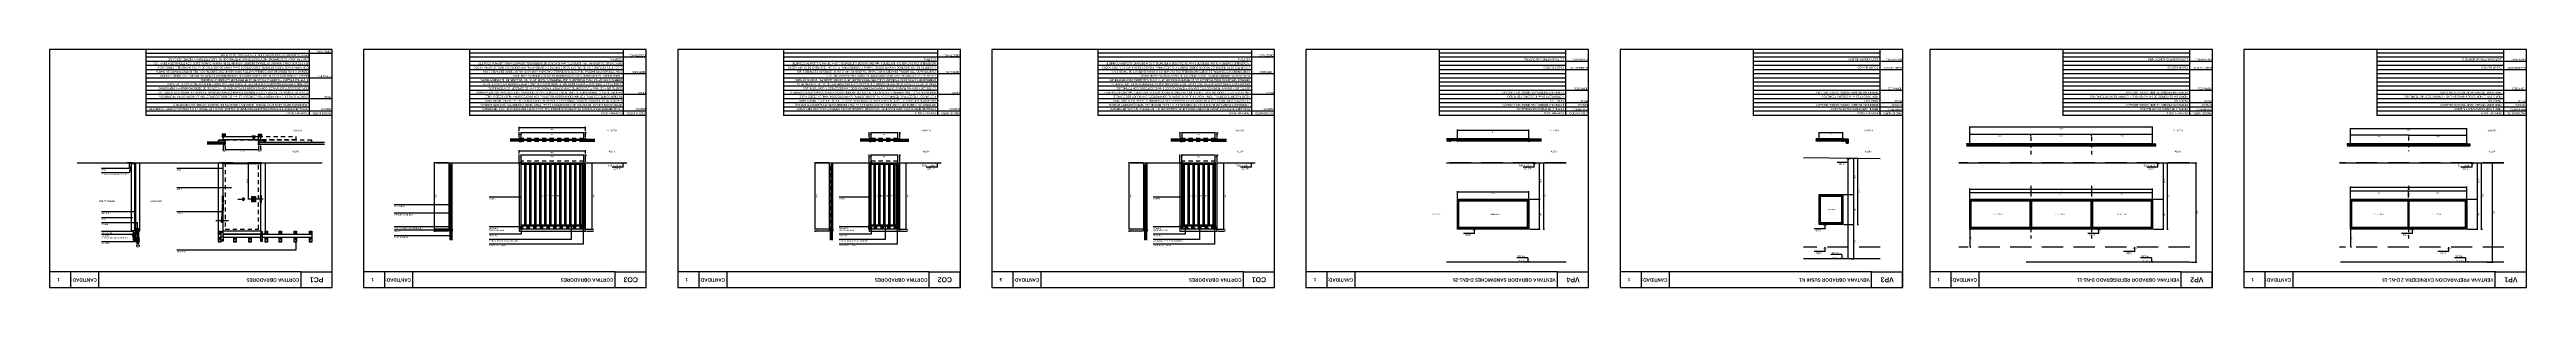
# Model space of a CAD drawing. Header units: millimetres. Extents: x -108.9 to -34.4, y 209.3 to 216.5.
import ezdxf
from ezdxf.enums import TextEntityAlignment as Align

# ---------------------------------------------------------------- set-up
doc = ezdxf.new("R2010")
doc.units = ezdxf.units.MM
for name, pattern in [('CENTER', [2, 1.25, -0.25, 0.25, -0.25]), ('HIDDEN', [9.525, 6.35, -3.175]), ('HIDDEN2', [0.1875, 0.125, -0.0625])]:
    doc.linetypes.add(name, pattern=pattern)
for name, color, linetype in [('125-Simb-Nivel', 140, 'Continuous'), ('125-TEXTO', 140, 'Continuous'), ('25-cotas', 140, 'Continuous'), ('ACCESORIOS', 13, 'Continuous'), ('BANDAS', 1, 'Continuous'), ('Carpinteria', 1, 'Continuous'), ('GOMA', 2, 'Continuous'), ('O.OO', 2, 'HIDDEN'), ('PERFILES', 2, 'Continuous'), ('PISO', 2, 'Continuous'), ('PROYECCION', 9, 'HIDDEN2'), ('ROTULO', 7, 'Continuous'), ('SOLID', 253, 'Continuous'), ('TXT', 3, 'Continuous'), ('V-00', 8, 'Continuous'), ('V-01', 1, 'Continuous'), ('V-02', 2, 'Continuous'), ('Vista 2', 2, 'Continuous')]:
    doc.layers.add(name, color=color, linetype=linetype)
doc.layers.add('LICITACION PANELES', color=7, linetype='Continuous', true_color=0xf00000)
doc.styles.add('arial', font='arial.ttf')
doc.styles.add('ARIALBOLD', font='')
doc.styles.add('DIM', font='arial.ttf')
doc.styles.get("Standard").update_dxf_attribs({"font": 'arial.ttf'})
doc.styles.get('ARIALBOLD').set_extended_font_data('Arial', bold=True)
doc.dimstyles.new('Cota-025', dxfattribs={"dimscale": 25, "dimtxt": 0.0015, "dimasz": 0.001, "dimexe": 0.001, "dimexo": 0.001, "dimgap": 0.001, "dimtad": 1, "dimzin": 4, "dimdsep": 46, "dimtxsty": 'DIM', "dimblk1": 'ARCHTICK', "dimblk2": 'ARCHTICK', "dimsah": 1, "dimcen": 0.0005, "dimclrd": 15, "dimclre": 9, "dimclrt": 140, "dimaunit": 1, "dimadec": 0, "dimazin": 0, "dimtfac": 1, "dimtix": 1, "dimtofl": 0, "dimtmove": 2, "dimatfit": 3, "dimldrblk": 'DOT', "dimfxl": 1, "dimtolj": 1, "dimtzin": 4, "dimarcsym": 0})
pattern_1 = [(270, (0, 0), (0.002749630645, -0.0047625), [0.003175, -0.00635]), (30, (0, 0), (0.002749630663, 0.00476249999), [0.003175, -0.00635]), (330, (0, 0), (0.005499261308, -1e-11), [-0.00635, 0.003175])]
pattern_2 = [(360, (-38.10148987, 213.93757227), (0.00021875, 0.0004375), [0, -0.0004375])]
pattern_3 = [(90, (-177.4553268, 427.4024188), (-0.002749630645, 0.0047625), [0.003175, -0.00635]), (210, (-177.4553268, 427.4024188), (-0.002749630663, -0.00476249999), [0.003175, -0.00635]), (150, (-177.4553268, 427.4024188), (-0.005499261308, 1e-11), [-0.00635, 0.003175])]

# ---------------------------------------------------------------- blocks, each defined once
blk = doc.blocks.new('11362366')
at = {"layer": 'PERFILES'}
for points in [[(375, 98, 0.017126), (375, 100, 0.051213), (374, 105, 0.067048), (372, 108, 0.236888), (368, 110), (350, 110, -0.414214), (349, 111), (349, 137, 0.310312), (349, 137), (346, 137, 0.414214), (345, 137), (345, 136, 0.414214), (346, 135), (346, 136, -0.414214), (346, 136), (348, 136, -0.414214), (348, 136), (348, 131, -0.414214), (348, 130), (346, 130, -0.414214), (346, 131), (346, 131, 0.414214), (345, 131), (345, 129, 0.414214), (346, 129), (348, 129, -0.414214), (348, 129), (348, 115), (335, 115), (335, 115), (334, 115), (333, 115), (333, 115), (333, 115), (331, 115, -0.414214), (330, 115), (330, 120, 0.414214), (330, 120), (328, 120, 0.198912), (328, 120), (327, 119, 0.188115), (327, 119, 0.376845), (327, 118), (329, 118, -0.414214), (329, 118), (329, 115, -0.414214), (329, 115), (311, 115, -0.414214), (311, 115), (311, 118, -0.414214), (311, 118), (312, 118, 0.380473), (313, 119), (313, 119, 0.188115), (313, 119), (312, 120, 0.198912), (312, 120), (310, 120, 0.414214), (309, 120), (309, 97), (316, 97), (316, 91), (311, 91), (311, 90), (317, 90), (317, 91), (319, 91), (319, 92), (317, 92), (317, 97), (324, 97), (325, 97), (325, 97), (325, 97), (326, 97), (326, 97), (357, 97), (358, 97), (359, 97), (359, 97), (359, 97), (360, 97), (360, 97), (367, 97), (367, 92), (365, 92), (365, 91), (367, 91), (367, 90), (373, 90), (373, 91), (368, 91), (368, 97), (375, 97, 0.439514)], [(311, 114), (310, 113), (310, 110), (313, 110), (313, 109), (310, 109), (310, 98), (357, 98), (374, 98, 0.011867), (374, 100, 0.051213), (373, 105, 0.067), (371, 107, 0.236741), (368, 109), (368, 109), (368, 107), (367, 107), (367, 109), (348, 109), (348, 113), (347, 114)]]:
    blk.add_lwpolyline(points, format="xyb", close=True, dxfattribs=at)
blk = doc.blocks.new('COD-CARP')
at = {"layer": 'ROTULO'}
for p, q in [((0.0015, -0.0012), (0.0015, -0.0106)), ((0.0202, -0.0012), (0.0015, -0.0012)), ((0.0202, -0.0106), (0.0015, -0.0106)), ((0.0202, -0.0012), (0.0202, -0.0106))]:
    blk.add_line(p, q, dxfattribs=at)
at = {"layer": 'TXT', "style": 'ARIALBOLD'}
blk.add_attdef('CODIGO', text='', height=0.003, dxfattribs=at).set_placement((0.0108, -0.0074), align=Align.CENTER)
blk = doc.blocks.new('_ArchTick')
at = {"color": 0, "linetype": 'ByBlock', "const_width": 0.15}
blk.add_lwpolyline([(-0.5, -0.5), (0.5, 0.5)], dxfattribs=at)
blk = doc.blocks.new('*D6')
at = {"layer": '25-cotas', "color": 9, "lineweight": -2, "transparency": 16777216}
for p, q in [((-35.968, 213.064), (-35.865, 213.064)), ((-36.178, 211.964), (-35.865, 211.964))]:
    blk.add_line(p, q, dxfattribs=at)
at = {"layer": '25-cotas', "color": 15, "lineweight": -2, "transparency": 16777216}
blk.add_line((-35.89, 213.064), (-35.89, 211.964), dxfattribs=at)
at = {"layer": 'DEFPOINTS', "color": 0, "transparency": 16777216}
for p in [(-35.993, 213.064), (-36.203, 211.964), (-35.89, 211.964)]:
    blk.add_point(p, dxfattribs=at)
at = {"layer": '25-cotas', "color": 15, "lineweight": -2, "transparency": 16777216, "xscale": 0.025, "yscale": 0.025, "zscale": 0.025}
for p, rotation in [((-35.89, 213.064), 90), ((-35.89, 211.964), 270)]:
    blk.add_blockref('_ArchTick', p, dxfattribs=dict(at, rotation=rotation))
at = {"layer": '25-cotas', "color": 140, "transparency": 16777216, "insert": (-35.846, 212.514), "char_height": 0.0375, "attachment_point": 5, "rotation": 270, "style": 'DIM'}
blk.add_mtext('\\A1;1.10', dxfattribs=at)
blk = doc.blocks.new('_Dot')
at = {"color": 0, "linetype": 'ByBlock', "lineweight": -2}
blk.add_line((-0.5, 0), (-1, 0), dxfattribs=at)
at = {"color": 0, "linetype": 'ByBlock', "const_width": 0.5}
blk.add_lwpolyline([(-0.25, 0, 1), (0.25, 0, 1)], format="xyb", close=True, dxfattribs=at)
blk = doc.blocks.new('*D5')
at = {"layer": '25-cotas', "color": 9, "lineweight": -2, "transparency": 16777216}
for p, q in [((-35.961, 211.964), (-35.865, 211.964)), ((-36.179, 211.065), (-35.865, 211.065))]:
    blk.add_line(p, q, dxfattribs=at)
at = {"layer": '25-cotas', "color": 15, "lineweight": -2, "transparency": 16777216}
blk.add_line((-35.89, 211.964), (-35.89, 211.065), dxfattribs=at)
at = {"layer": 'DEFPOINTS', "color": 0, "transparency": 16777216}
for p in [(-35.986, 211.964), (-36.204, 211.065), (-35.89, 211.065)]:
    blk.add_point(p, dxfattribs=at)
at = {"layer": '25-cotas', "color": 15, "lineweight": -2, "transparency": 16777216, "xscale": 0.025, "yscale": 0.025, "zscale": 0.025}
for p, rotation in [((-35.89, 211.964), 90), ((-35.89, 211.065), 270)]:
    blk.add_blockref('_ArchTick', p, dxfattribs=dict(at, rotation=rotation))
at = {"layer": '25-cotas', "color": 140, "transparency": 16777216, "insert": (-35.846, 211.515), "char_height": 0.0375, "attachment_point": 5, "rotation": 270, "style": 'DIM'}
blk.add_mtext('\\A1;.90', dxfattribs=at)
blk = doc.blocks.new('Simb-Nivel-C')
blk.add_line((0, 0.52), (1.33, 0.52))
at = {"linetype": 'ByBlock'}
for p in [(0, 0.52), (0, 0.32)]:
    blk.add_line(p, (0, 0), dxfattribs=at)
for points in [[(-0.28, 0.16), (-0.2, 0.16), (0, 0), (0, 0.05)], [(0.28, 0.16), (0.2, 0.16), (0, 0), (0, 0.05)]]:
    blk.add_solid(points)
for tag, p in [('TIPO', (0.34, 0.23)), ('COTA', (0.34, 0.58))]:
    blk.add_attdef(tag, p, '', height=0.25)
blk = doc.blocks.new('*D7')
at = {"layer": '25-cotas', "color": 9, "lineweight": -2, "transparency": 16777216}
for p, q in [((-36.018, 213.064), (-35.732, 213.064)), ((-35.775, 211.065), (-35.732, 211.065))]:
    blk.add_line(p, q, dxfattribs=at)
at = {"layer": '25-cotas', "color": 15, "lineweight": -2, "transparency": 16777216}
blk.add_line((-35.757, 211.065), (-35.757, 213.064), dxfattribs=at)
at = {"layer": 'DEFPOINTS', "color": 0, "transparency": 16777216}
for p in [(-36.043, 213.064), (-35.757, 213.064), (-35.8, 211.065)]:
    blk.add_point(p, dxfattribs=at)
at = {"layer": '25-cotas', "color": 15, "lineweight": -2, "transparency": 16777216, "xscale": 0.025, "yscale": 0.025, "zscale": 0.025}
for p, rotation in [((-35.757, 213.064), 90), ((-35.757, 211.065), 270)]:
    blk.add_blockref('_ArchTick', p, dxfattribs=dict(at, rotation=rotation))
at = {"layer": '25-cotas', "color": 140, "transparency": 16777216, "insert": (-35.713, 212.065), "char_height": 0.0375, "attachment_point": 5, "rotation": 270, "style": 'DIM'}
blk.add_mtext('\\A1;2.00', dxfattribs=at)
blk = doc.blocks.new('*D9')
at = {"layer": '25-cotas', "color": 9, "lineweight": -2, "transparency": 16777216}
for p, q in [((-54.727, 213.205), (-54.625, 213.205)), ((-54.937, 212.105), (-54.625, 212.105))]:
    blk.add_line(p, q, dxfattribs=at)
at = {"layer": '25-cotas', "color": 15, "lineweight": -2, "transparency": 16777216}
blk.add_line((-54.65, 213.205), (-54.65, 212.105), dxfattribs=at)
at = {"layer": 'DEFPOINTS', "color": 0, "transparency": 16777216}
for p in [(-54.752, 213.205), (-54.962, 212.105), (-54.65, 212.105)]:
    blk.add_point(p, dxfattribs=at)
at = {"layer": '25-cotas', "color": 15, "lineweight": -2, "transparency": 16777216, "xscale": 0.025, "yscale": 0.025, "zscale": 0.025}
for p, rotation in [((-54.65, 213.205), 90), ((-54.65, 212.105), 270)]:
    blk.add_blockref('_ArchTick', p, dxfattribs=dict(at, rotation=rotation))
at = {"layer": '25-cotas', "color": 140, "transparency": 16777216, "insert": (-54.605, 212.655), "char_height": 0.0375, "attachment_point": 5, "rotation": 270, "style": 'DIM'}
blk.add_mtext('\\A1;1.10', dxfattribs=at)
blk = doc.blocks.new('*D10')
at = {"layer": '25-cotas', "color": 9, "lineweight": -2, "transparency": 16777216}
for p, q in [((-54.72, 212.105), (-54.625, 212.105)), ((-54.939, 211.206), (-54.625, 211.206))]:
    blk.add_line(p, q, dxfattribs=at)
at = {"layer": '25-cotas', "color": 15, "lineweight": -2, "transparency": 16777216}
blk.add_line((-54.65, 212.105), (-54.65, 211.206), dxfattribs=at)
at = {"layer": 'DEFPOINTS', "color": 0, "transparency": 16777216}
for p in [(-54.745, 212.105), (-54.964, 211.206), (-54.65, 211.206)]:
    blk.add_point(p, dxfattribs=at)
at = {"layer": '25-cotas', "color": 15, "lineweight": -2, "transparency": 16777216, "xscale": 0.025, "yscale": 0.025, "zscale": 0.025}
for p, rotation in [((-54.65, 212.105), 90), ((-54.65, 211.206), 270)]:
    blk.add_blockref('_ArchTick', p, dxfattribs=dict(at, rotation=rotation))
at = {"layer": '25-cotas', "color": 140, "transparency": 16777216, "insert": (-54.605, 211.656), "char_height": 0.0375, "attachment_point": 5, "rotation": 270, "style": 'DIM'}
blk.add_mtext('\\A1;.90', dxfattribs=at)
blk = doc.blocks.new('*D8')
at = {"layer": '25-cotas', "color": 9, "lineweight": -2, "transparency": 16777216}
for p, q in [((-54.721, 211.206), (-54.625, 211.206)), ((-54.721, 210.164), (-54.625, 210.164))]:
    blk.add_line(p, q, dxfattribs=at)
at = {"layer": '25-cotas', "color": 15, "lineweight": -2, "transparency": 16777216}
blk.add_line((-54.65, 211.206), (-54.65, 210.164), dxfattribs=at)
at = {"layer": 'DEFPOINTS', "color": 0, "transparency": 16777216}
for p in [(-54.746, 211.206), (-54.746, 210.164, 0), (-54.65, 210.164)]:
    blk.add_point(p, dxfattribs=at)
at = {"layer": '25-cotas', "color": 15, "lineweight": -2, "transparency": 16777216, "xscale": 0.025, "yscale": 0.025, "zscale": 0.025}
for p, rotation in [((-54.65, 211.206), 90), ((-54.65, 210.164), 270)]:
    blk.add_blockref('_ArchTick', p, dxfattribs=dict(at, rotation=rotation))
at = {"layer": '25-cotas', "color": 140, "transparency": 16777216, "insert": (-54.605, 210.685), "char_height": 0.0375, "attachment_point": 5, "rotation": 270, "style": 'DIM'}
blk.add_mtext('\\A1;1.04', dxfattribs=at)
blk = doc.blocks.new('*D11')
at = {"layer": '25-cotas', "color": 9, "lineweight": -2, "transparency": 16777216}
for p, q in [((-54.777, 213.205), (-54.491, 213.205)), ((-54.535, 211.206), (-54.491, 211.206))]:
    blk.add_line(p, q, dxfattribs=at)
at = {"layer": '25-cotas', "color": 15, "lineweight": -2, "transparency": 16777216}
blk.add_line((-54.516, 211.206), (-54.516, 213.205), dxfattribs=at)
at = {"layer": 'DEFPOINTS', "color": 0, "transparency": 16777216}
for p in [(-54.802, 213.205), (-54.516, 213.205), (-54.56, 211.206)]:
    blk.add_point(p, dxfattribs=at)
at = {"layer": '25-cotas', "color": 15, "lineweight": -2, "transparency": 16777216, "xscale": 0.025, "yscale": 0.025, "zscale": 0.025}
for p, rotation in [((-54.516, 213.205), 90), ((-54.516, 211.206), 270)]:
    blk.add_blockref('_ArchTick', p, dxfattribs=dict(at, rotation=rotation))
at = {"layer": '25-cotas', "color": 140, "transparency": 16777216, "insert": (-54.472, 212.206), "char_height": 0.0375, "attachment_point": 5, "rotation": 270, "style": 'DIM'}
blk.add_mtext('\\A1;2.00', dxfattribs=at)
blk = doc.blocks.new('*D12')
at = {"layer": '25-cotas', "color": 9, "lineweight": -2, "transparency": 16777216}
for p, q in [((-39.703, 211.989), (-39.703, 212.343)), ((-36.203, 211.989), (-36.203, 212.343))]:
    blk.add_line(p, q, dxfattribs=at)
at = {"layer": '25-cotas', "color": 15, "lineweight": -2, "transparency": 16777216}
blk.add_line((-36.203, 212.318), (-39.703, 212.318), dxfattribs=at)
at = {"layer": 'DEFPOINTS', "color": 0, "transparency": 16777216}
for p in [(-39.703, 212.318), (-39.703, 211.964), (-36.203, 211.964)]:
    blk.add_point(p, dxfattribs=at)
at = {"layer": '25-cotas', "color": 15, "lineweight": -2, "transparency": 16777216, "xscale": 0.025, "yscale": 0.025, "zscale": 0.025, "rotation": 180}
blk.add_blockref('_ArchTick', (-39.703, 212.318), dxfattribs=at)
at = {"layer": '25-cotas', "color": 15, "lineweight": -2, "transparency": 16777216, "xscale": 0.025, "yscale": 0.025, "zscale": 0.025}
blk.add_blockref('_ArchTick', (-36.203, 212.318), dxfattribs=at)
at = {"layer": '25-cotas', "color": 140, "transparency": 16777216, "insert": (-37.953, 212.274), "char_height": 0.0375, "attachment_point": 5, "rotation": 180, "style": 'DIM'}
blk.add_mtext('\\A1;3.50', dxfattribs=at)
blk = doc.blocks.new('*D13')
at = {"layer": 'DEFPOINTS', "color": 0, "transparency": 16777216}
for p in [(-39.703, 211.064), (-39.703, 210.514), (-39.697, 210.514)]:
    blk.add_point(p, dxfattribs=at)
at = {"layer": 'LICITACION PANELES', "color": 15, "lineweight": -2, "transparency": 16777216}
blk.add_line((-39.697, 211.064), (-39.697, 210.514), dxfattribs=at)
at = {"layer": 'LICITACION PANELES', "color": 9, "lineweight": -2, "transparency": 16777216}
for p, q in [((-39.678, 211.064), (-39.672, 211.064)), ((-39.678, 210.514), (-39.672, 210.514))]:
    blk.add_line(p, q, dxfattribs=at)
at = {"layer": 'LICITACION PANELES', "color": 15, "lineweight": -2, "transparency": 16777216, "xscale": 0.025, "yscale": 0.025, "zscale": 0.025}
for p, rotation in [((-39.697, 211.064), 90), ((-39.697, 210.514), 270)]:
    blk.add_blockref('_ArchTick', p, dxfattribs=dict(at, rotation=rotation))
at = {"layer": 'LICITACION PANELES', "color": 140, "transparency": 16777216, "insert": (-39.653, 210.789), "char_height": 0.0375, "attachment_point": 5, "rotation": 270, "style": 'DIM'}
blk.add_mtext('\\A1;.55', dxfattribs=at)
blk = doc.blocks.new('*D14')
at = {"layer": '25-cotas', "color": 9, "lineweight": -2, "transparency": 16777216}
for p, q in [((-35.595, 213.064), (-35.412, 213.064)), ((-35.595, 210.064), (-35.412, 210.064))]:
    blk.add_line(p, q, dxfattribs=at)
at = {"layer": '25-cotas', "color": 15, "lineweight": -2, "transparency": 16777216}
blk.add_line((-35.437, 213.064), (-35.437, 210.064), dxfattribs=at)
at = {"layer": 'DEFPOINTS', "color": 0, "transparency": 16777216}
for p in [(-35.62, 213.064), (-35.62, 210.064), (-35.437, 210.064)]:
    blk.add_point(p, dxfattribs=at)
at = {"layer": '25-cotas', "color": 15, "lineweight": -2, "transparency": 16777216, "xscale": 0.025, "yscale": 0.025, "zscale": 0.025}
for p, rotation in [((-35.437, 213.064), 90), ((-35.437, 210.064), 270)]:
    blk.add_blockref('_ArchTick', p, dxfattribs=dict(at, rotation=rotation))
at = {"layer": '25-cotas', "color": 140, "transparency": 16777216, "insert": (-35.393, 211.564), "char_height": 0.0375, "attachment_point": 5, "rotation": 270, "style": 'DIM'}
blk.add_mtext('\\A1;3.00', dxfattribs=at)
blk = doc.blocks.new('*D15')
at = {"layer": '25-cotas', "color": 9, "lineweight": -2, "transparency": 16777216}
for p, q in [((-45.415, 213.064), (-45.312, 213.064)), ((-45.625, 211.964), (-45.312, 211.964))]:
    blk.add_line(p, q, dxfattribs=at)
at = {"layer": '25-cotas', "color": 15, "lineweight": -2, "transparency": 16777216}
blk.add_line((-45.337, 213.064), (-45.337, 211.964), dxfattribs=at)
at = {"layer": 'DEFPOINTS', "color": 0, "transparency": 16777216}
for p in [(-45.44, 213.064), (-45.65, 211.964), (-45.337, 211.964)]:
    blk.add_point(p, dxfattribs=at)
at = {"layer": '25-cotas', "color": 15, "lineweight": -2, "transparency": 16777216, "xscale": 0.025, "yscale": 0.025, "zscale": 0.025}
for p, rotation in [((-45.337, 213.064), 90), ((-45.337, 211.964), 270)]:
    blk.add_blockref('_ArchTick', p, dxfattribs=dict(at, rotation=rotation))
at = {"layer": '25-cotas', "color": 140, "transparency": 16777216, "insert": (-45.293, 212.514), "char_height": 0.0375, "attachment_point": 5, "rotation": 270, "style": 'DIM'}
blk.add_mtext('\\A1;1.10', dxfattribs=at)
blk = doc.blocks.new('*D16')
at = {"layer": '25-cotas', "color": 9, "lineweight": -2, "transparency": 16777216}
for p, q in [((-45.408, 211.964), (-45.312, 211.964)), ((-45.626, 211.065), (-45.312, 211.065))]:
    blk.add_line(p, q, dxfattribs=at)
at = {"layer": '25-cotas', "color": 15, "lineweight": -2, "transparency": 16777216}
blk.add_line((-45.337, 211.964), (-45.337, 211.065), dxfattribs=at)
at = {"layer": 'DEFPOINTS', "color": 0, "transparency": 16777216}
for p in [(-45.433, 211.964), (-45.651, 211.065), (-45.337, 211.065)]:
    blk.add_point(p, dxfattribs=at)
at = {"layer": '25-cotas', "color": 15, "lineweight": -2, "transparency": 16777216, "xscale": 0.025, "yscale": 0.025, "zscale": 0.025}
for p, rotation in [((-45.337, 211.964), 90), ((-45.337, 211.065), 270)]:
    blk.add_blockref('_ArchTick', p, dxfattribs=dict(at, rotation=rotation))
at = {"layer": '25-cotas', "color": 140, "transparency": 16777216, "insert": (-45.293, 211.515), "char_height": 0.0375, "attachment_point": 5, "rotation": 270, "style": 'DIM'}
blk.add_mtext('\\A1;.90', dxfattribs=at)
blk = doc.blocks.new('*D17')
at = {"layer": '25-cotas', "color": 9, "lineweight": -2, "transparency": 16777216}
for p, q in [((-45.465, 213.064), (-45.179, 213.064)), ((-45.222, 211.065), (-45.179, 211.065))]:
    blk.add_line(p, q, dxfattribs=at)
at = {"layer": '25-cotas', "color": 15, "lineweight": -2, "transparency": 16777216}
blk.add_line((-45.204, 211.065), (-45.204, 213.064), dxfattribs=at)
at = {"layer": 'DEFPOINTS', "color": 0, "transparency": 16777216}
for p in [(-45.49, 213.064), (-45.204, 213.064), (-45.247, 211.065)]:
    blk.add_point(p, dxfattribs=at)
at = {"layer": '25-cotas', "color": 15, "lineweight": -2, "transparency": 16777216, "xscale": 0.025, "yscale": 0.025, "zscale": 0.025}
for p, rotation in [((-45.204, 213.064), 90), ((-45.204, 211.065), 270)]:
    blk.add_blockref('_ArchTick', p, dxfattribs=dict(at, rotation=rotation))
at = {"layer": '25-cotas', "color": 140, "transparency": 16777216, "insert": (-45.16, 212.065), "char_height": 0.0375, "attachment_point": 5, "rotation": 270, "style": 'DIM'}
blk.add_mtext('\\A1;2.00', dxfattribs=at)
blk = doc.blocks.new('*D18')
at = {"layer": '25-cotas', "color": 9, "lineweight": -2, "transparency": 16777216}
for p, q in [((-51.15, 211.989), (-51.15, 212.285)), ((-45.65, 211.989), (-45.65, 212.285))]:
    blk.add_line(p, q, dxfattribs=at)
at = {"layer": '25-cotas', "color": 15, "lineweight": -2, "transparency": 16777216}
blk.add_line((-45.65, 212.26), (-51.15, 212.26), dxfattribs=at)
at = {"layer": 'DEFPOINTS', "color": 0, "transparency": 16777216}
for p in [(-51.15, 212.26), (-51.15, 211.964), (-45.65, 211.964)]:
    blk.add_point(p, dxfattribs=at)
at = {"layer": '25-cotas', "color": 15, "lineweight": -2, "transparency": 16777216, "xscale": 0.025, "yscale": 0.025, "zscale": 0.025, "rotation": 180}
blk.add_blockref('_ArchTick', (-51.15, 212.26), dxfattribs=at)
at = {"layer": '25-cotas', "color": 15, "lineweight": -2, "transparency": 16777216, "xscale": 0.025, "yscale": 0.025, "zscale": 0.025}
blk.add_blockref('_ArchTick', (-45.65, 212.26), dxfattribs=at)
at = {"layer": '25-cotas', "color": 140, "transparency": 16777216, "insert": (-48.4, 212.216), "char_height": 0.0375, "attachment_point": 5, "rotation": 180, "style": 'DIM'}
blk.add_mtext('\\A1;5.50', dxfattribs=at)
blk = doc.blocks.new('*D19')
at = {"layer": 'DEFPOINTS', "color": 0, "transparency": 16777216}
for p in [(-51.15, 211.064), (-51.15, 210.514), (-51.144, 210.514)]:
    blk.add_point(p, dxfattribs=at)
at = {"layer": 'LICITACION PANELES', "color": 15, "lineweight": -2, "transparency": 16777216}
blk.add_line((-51.144, 211.064), (-51.144, 210.514), dxfattribs=at)
at = {"layer": 'LICITACION PANELES', "color": 9, "lineweight": -2, "transparency": 16777216}
for p, q in [((-51.125, 211.064), (-51.119, 211.064)), ((-51.125, 210.514), (-51.119, 210.514))]:
    blk.add_line(p, q, dxfattribs=at)
at = {"layer": 'LICITACION PANELES', "color": 15, "lineweight": -2, "transparency": 16777216, "xscale": 0.025, "yscale": 0.025, "zscale": 0.025}
for p, rotation in [((-51.144, 211.064), 90), ((-51.144, 210.514), 270)]:
    blk.add_blockref('_ArchTick', p, dxfattribs=dict(at, rotation=rotation))
at = {"layer": 'LICITACION PANELES', "color": 140, "transparency": 16777216, "insert": (-51.1, 210.789), "char_height": 0.0375, "attachment_point": 5, "rotation": 270, "style": 'DIM'}
blk.add_mtext('\\A1;.55', dxfattribs=at)
blk = doc.blocks.new('*D20')
at = {"layer": '25-cotas', "color": 9, "lineweight": -2, "transparency": 16777216}
for p, q in [((-44.508, 213.064), (-44.325, 213.064)), ((-44.508, 210.064), (-44.325, 210.064))]:
    blk.add_line(p, q, dxfattribs=at)
at = {"layer": '25-cotas', "color": 15, "lineweight": -2, "transparency": 16777216}
blk.add_line((-44.35, 213.064), (-44.35, 210.064), dxfattribs=at)
at = {"layer": 'DEFPOINTS', "color": 0, "transparency": 16777216}
for p in [(-44.533, 213.064), (-44.533, 210.064), (-44.35, 210.064)]:
    blk.add_point(p, dxfattribs=at)
at = {"layer": '25-cotas', "color": 15, "lineweight": -2, "transparency": 16777216, "xscale": 0.025, "yscale": 0.025, "zscale": 0.025}
for p, rotation in [((-44.35, 213.064), 90), ((-44.35, 210.064), 270)]:
    blk.add_blockref('_ArchTick', p, dxfattribs=dict(at, rotation=rotation))
at = {"layer": '25-cotas', "color": 140, "transparency": 16777216, "insert": (-44.306, 211.564), "char_height": 0.0375, "attachment_point": 5, "rotation": 270, "style": 'DIM'}
blk.add_mtext('\\A1;3.00', dxfattribs=at)
blk = doc.blocks.new('*D21')
at = {"layer": '25-cotas', "color": 9, "lineweight": -2, "transparency": 16777216}
for p, q in [((-64.174, 213.064), (-64.072, 213.064)), ((-64.384, 211.964), (-64.072, 211.964))]:
    blk.add_line(p, q, dxfattribs=at)
at = {"layer": '25-cotas', "color": 15, "lineweight": -2, "transparency": 16777216}
blk.add_line((-64.097, 213.064), (-64.097, 211.964), dxfattribs=at)
at = {"layer": 'DEFPOINTS', "color": 0, "transparency": 16777216}
for p in [(-64.199, 213.064), (-64.409, 211.964), (-64.097, 211.964)]:
    blk.add_point(p, dxfattribs=at)
at = {"layer": '25-cotas', "color": 15, "lineweight": -2, "transparency": 16777216, "xscale": 0.025, "yscale": 0.025, "zscale": 0.025}
for p, rotation in [((-64.097, 213.064), 90), ((-64.097, 211.964), 270)]:
    blk.add_blockref('_ArchTick', p, dxfattribs=dict(at, rotation=rotation))
at = {"layer": '25-cotas', "color": 140, "transparency": 16777216, "insert": (-64.052, 212.514), "char_height": 0.0375, "attachment_point": 5, "rotation": 270, "style": 'DIM'}
blk.add_mtext('\\A1;1.10', dxfattribs=at)
blk = doc.blocks.new('*D22')
at = {"layer": '25-cotas', "color": 9, "lineweight": -2, "transparency": 16777216}
for p, q in [((-64.167, 211.964), (-64.072, 211.964)), ((-64.385, 211.065), (-64.072, 211.065))]:
    blk.add_line(p, q, dxfattribs=at)
at = {"layer": '25-cotas', "color": 15, "lineweight": -2, "transparency": 16777216}
blk.add_line((-64.097, 211.964), (-64.097, 211.065), dxfattribs=at)
at = {"layer": 'DEFPOINTS', "color": 0, "transparency": 16777216}
for p in [(-64.192, 211.964), (-64.41, 211.065), (-64.097, 211.065)]:
    blk.add_point(p, dxfattribs=at)
at = {"layer": '25-cotas', "color": 15, "lineweight": -2, "transparency": 16777216, "xscale": 0.025, "yscale": 0.025, "zscale": 0.025}
for p, rotation in [((-64.097, 211.964), 90), ((-64.097, 211.065), 270)]:
    blk.add_blockref('_ArchTick', p, dxfattribs=dict(at, rotation=rotation))
at = {"layer": '25-cotas', "color": 140, "transparency": 16777216, "insert": (-64.052, 211.515), "char_height": 0.0375, "attachment_point": 5, "rotation": 270, "style": 'DIM'}
blk.add_mtext('\\A1;.90', dxfattribs=at)
blk = doc.blocks.new('*D23')
at = {"layer": '25-cotas', "color": 9, "lineweight": -2, "transparency": 16777216}
for p, q in [((-64.224, 213.064), (-63.938, 213.064)), ((-63.982, 211.065), (-63.938, 211.065))]:
    blk.add_line(p, q, dxfattribs=at)
at = {"layer": '25-cotas', "color": 15, "lineweight": -2, "transparency": 16777216}
blk.add_line((-63.963, 211.065), (-63.963, 213.064), dxfattribs=at)
at = {"layer": 'DEFPOINTS', "color": 0, "transparency": 16777216}
for p in [(-64.249, 213.064), (-63.963, 213.064), (-64.007, 211.065)]:
    blk.add_point(p, dxfattribs=at)
at = {"layer": '25-cotas', "color": 15, "lineweight": -2, "transparency": 16777216, "xscale": 0.025, "yscale": 0.025, "zscale": 0.025}
for p, rotation in [((-63.963, 213.064), 90), ((-63.963, 211.065), 270)]:
    blk.add_blockref('_ArchTick', p, dxfattribs=dict(at, rotation=rotation))
at = {"layer": '25-cotas', "color": 140, "transparency": 16777216, "insert": (-63.919, 212.065), "char_height": 0.0375, "attachment_point": 5, "rotation": 270, "style": 'DIM'}
blk.add_mtext('\\A1;2.00', dxfattribs=at)
blk = doc.blocks.new('*D24')
at = {"layer": '25-cotas', "color": 9, "lineweight": -2, "transparency": 16777216}
for p, q in [((-66.559, 211.989), (-66.559, 212.205)), ((-64.409, 211.989), (-64.409, 212.205))]:
    blk.add_line(p, q, dxfattribs=at)
at = {"layer": '25-cotas', "color": 15, "lineweight": -2, "transparency": 16777216}
blk.add_line((-64.409, 212.18), (-66.559, 212.18), dxfattribs=at)
at = {"layer": 'DEFPOINTS', "color": 0, "transparency": 16777216}
for p in [(-66.559, 212.18), (-66.559, 211.964), (-64.409, 211.964)]:
    blk.add_point(p, dxfattribs=at)
at = {"layer": '25-cotas', "color": 15, "lineweight": -2, "transparency": 16777216, "xscale": 0.025, "yscale": 0.025, "zscale": 0.025, "rotation": 180}
blk.add_blockref('_ArchTick', (-66.559, 212.18), dxfattribs=at)
at = {"layer": '25-cotas', "color": 15, "lineweight": -2, "transparency": 16777216, "xscale": 0.025, "yscale": 0.025, "zscale": 0.025}
blk.add_blockref('_ArchTick', (-64.409, 212.18), dxfattribs=at)
at = {"layer": '25-cotas', "color": 140, "transparency": 16777216, "insert": (-65.484, 212.136), "char_height": 0.0375, "attachment_point": 5, "rotation": 180, "style": 'DIM'}
blk.add_mtext('\\A1;2.15', dxfattribs=at)
blk = doc.blocks.new('*D25')
at = {"layer": '25-cotas', "color": 9, "lineweight": -2, "transparency": 16777216}
for p, q in [((-66.559, 213.742), (-66.559, 214.06)), ((-64.409, 213.742), (-64.409, 214.06))]:
    blk.add_line(p, q, dxfattribs=at)
at = {"layer": '25-cotas', "color": 15, "lineweight": -2, "transparency": 16777216}
blk.add_line((-64.409, 214.035), (-66.559, 214.035), dxfattribs=at)
at = {"layer": 'DEFPOINTS', "color": 0, "transparency": 16777216}
for p in [(-66.559, 214.035), (-66.559, 213.717), (-64.409, 213.717)]:
    blk.add_point(p, dxfattribs=at)
at = {"layer": '25-cotas', "color": 15, "lineweight": -2, "transparency": 16777216, "xscale": 0.025, "yscale": 0.025, "zscale": 0.025, "rotation": 180}
blk.add_blockref('_ArchTick', (-66.559, 214.035), dxfattribs=at)
at = {"layer": '25-cotas', "color": 15, "lineweight": -2, "transparency": 16777216, "xscale": 0.025, "yscale": 0.025, "zscale": 0.025}
blk.add_blockref('_ArchTick', (-64.409, 214.035), dxfattribs=at)
at = {"layer": '25-cotas', "color": 140, "transparency": 16777216, "insert": (-65.484, 213.991), "char_height": 0.0375, "attachment_point": 5, "rotation": 180, "style": 'DIM'}
blk.add_mtext('\\A1;2.15', dxfattribs=at)
blk = doc.blocks.new('*D26')
at = {"layer": 'DEFPOINTS', "color": 0, "transparency": 16777216}
for p in [(-66.89, 213.779), (-66.89, 213.719), (-66.786, 213.719)]:
    blk.add_point(p, dxfattribs=at)
at = {"layer": 'LICITACION PANELES', "color": 15, "lineweight": -2, "transparency": 16777216}
for p, q in [((-66.786, 213.779), (-66.786, 213.804)), ((-66.786, 213.719), (-66.786, 213.694))]:
    blk.add_line(p, q, dxfattribs=at)
at = {"layer": 'LICITACION PANELES', "color": 9, "lineweight": -2, "transparency": 16777216}
for p, q in [((-66.865, 213.779), (-66.761, 213.779)), ((-66.865, 213.719), (-66.761, 213.719))]:
    blk.add_line(p, q, dxfattribs=at)
at = {"layer": 'LICITACION PANELES', "color": 15, "lineweight": -2, "transparency": 16777216, "xscale": 0.025, "yscale": 0.025, "zscale": 0.025}
for p, rotation in [((-66.786, 213.779), 270), ((-66.786, 213.719), 90)]:
    blk.add_blockref('_ArchTick', p, dxfattribs=dict(at, rotation=rotation))
at = {"layer": 'LICITACION PANELES', "color": 140, "transparency": 16777216, "insert": (-66.742, 213.749), "char_height": 0.0375, "attachment_point": 5, "rotation": 270, "style": 'DIM'}
blk.add_mtext('\\A1;.06', dxfattribs=at)
blk = doc.blocks.new('*D27')
at = {"layer": '25-cotas', "color": 9, "lineweight": -2, "transparency": 16777216}
for p, q in [((-55.682, 213.806), (-55.682, 213.986)), ((-54.962, 213.806), (-54.962, 213.986))]:
    blk.add_line(p, q, dxfattribs=at)
at = {"layer": '25-cotas', "color": 15, "lineweight": -2, "transparency": 16777216}
blk.add_line((-54.962, 213.961), (-55.682, 213.961), dxfattribs=at)
at = {"layer": 'DEFPOINTS', "color": 0, "transparency": 16777216}
for p in [(-55.682, 213.961), (-55.682, 213.781), (-54.962, 213.781)]:
    blk.add_point(p, dxfattribs=at)
at = {"layer": '25-cotas', "color": 15, "lineweight": -2, "transparency": 16777216, "xscale": 0.025, "yscale": 0.025, "zscale": 0.025, "rotation": 180}
blk.add_blockref('_ArchTick', (-55.682, 213.961), dxfattribs=at)
at = {"layer": '25-cotas', "color": 15, "lineweight": -2, "transparency": 16777216, "xscale": 0.025, "yscale": 0.025, "zscale": 0.025}
blk.add_blockref('_ArchTick', (-54.962, 213.961), dxfattribs=at)
at = {"layer": '25-cotas', "color": 140, "transparency": 16777216, "insert": (-55.322, 213.917), "char_height": 0.0375, "attachment_point": 5, "rotation": 180, "style": 'DIM'}
blk.add_mtext('\\A1;.72', dxfattribs=at)
blk = doc.blocks.new('*D28')
at = {"layer": '25-cotas', "color": 9, "lineweight": -2, "transparency": 16777216}
for p, q in [((-47.484, 212.162), (-47.484, 212.186)), ((-45.65, 212.162), (-45.65, 212.186))]:
    blk.add_line(p, q, dxfattribs=at)
at = {"layer": '25-cotas', "color": 15, "lineweight": -2, "transparency": 16777216}
blk.add_line((-45.65, 212.161), (-47.484, 212.161), dxfattribs=at)
at = {"layer": 'DEFPOINTS', "color": 0, "transparency": 16777216}
for p in [(-47.484, 212.161), (-47.484, 212.137), (-45.65, 212.137)]:
    blk.add_point(p, dxfattribs=at)
at = {"layer": '25-cotas', "color": 15, "lineweight": -2, "transparency": 16777216, "xscale": 0.025, "yscale": 0.025, "zscale": 0.025, "rotation": 180}
blk.add_blockref('_ArchTick', (-47.484, 212.161), dxfattribs=at)
at = {"layer": '25-cotas', "color": 15, "lineweight": -2, "transparency": 16777216, "xscale": 0.025, "yscale": 0.025, "zscale": 0.025}
blk.add_blockref('_ArchTick', (-45.65, 212.161), dxfattribs=at)
at = {"layer": '25-cotas', "color": 140, "transparency": 16777216, "insert": (-46.567, 212.117), "char_height": 0.0375, "attachment_point": 5, "rotation": 180, "style": 'DIM'}
blk.add_mtext('\\A1;1.83', dxfattribs=at)
blk = doc.blocks.new('*D29')
at = {"layer": '25-cotas', "color": 9, "lineweight": -2, "transparency": 16777216}
for p, q in [((-49.316, 212.33), (-49.316, 212.136)), ((-47.484, 212.33), (-47.484, 212.136))]:
    blk.add_line(p, q, dxfattribs=at)
at = {"layer": '25-cotas', "color": 15, "lineweight": -2, "transparency": 16777216}
blk.add_line((-47.484, 212.161), (-49.316, 212.161), dxfattribs=at)
at = {"layer": 'DEFPOINTS', "color": 0, "transparency": 16777216}
for p in [(-49.316, 212.355), (-47.484, 212.355), (-49.316, 212.161)]:
    blk.add_point(p, dxfattribs=at)
at = {"layer": '25-cotas', "color": 15, "lineweight": -2, "transparency": 16777216, "xscale": 0.025, "yscale": 0.025, "zscale": 0.025, "rotation": 180}
blk.add_blockref('_ArchTick', (-49.316, 212.161), dxfattribs=at)
at = {"layer": '25-cotas', "color": 15, "lineweight": -2, "transparency": 16777216, "xscale": 0.025, "yscale": 0.025, "zscale": 0.025}
blk.add_blockref('_ArchTick', (-47.484, 212.161), dxfattribs=at)
at = {"layer": '25-cotas', "color": 140, "transparency": 16777216, "insert": (-48.4, 212.117), "char_height": 0.0375, "attachment_point": 5, "rotation": 180, "style": 'DIM'}
blk.add_mtext('\\A1;1.83', dxfattribs=at)
blk = doc.blocks.new('*D30')
at = {"layer": '25-cotas', "color": 9, "lineweight": -2, "transparency": 16777216}
for p, q in [((-51.15, 212.122), (-51.15, 212.186)), ((-49.316, 212.138), (-49.316, 212.186))]:
    blk.add_line(p, q, dxfattribs=at)
at = {"layer": '25-cotas', "color": 15, "lineweight": -2, "transparency": 16777216}
blk.add_line((-49.316, 212.161), (-51.15, 212.161), dxfattribs=at)
at = {"layer": 'DEFPOINTS', "color": 0, "transparency": 16777216}
for p in [(-51.15, 212.161), (-51.15, 212.097), (-49.316, 212.113)]:
    blk.add_point(p, dxfattribs=at)
at = {"layer": '25-cotas', "color": 15, "lineweight": -2, "transparency": 16777216, "xscale": 0.025, "yscale": 0.025, "zscale": 0.025, "rotation": 180}
blk.add_blockref('_ArchTick', (-51.15, 212.161), dxfattribs=at)
at = {"layer": '25-cotas', "color": 15, "lineweight": -2, "transparency": 16777216, "xscale": 0.025, "yscale": 0.025, "zscale": 0.025}
blk.add_blockref('_ArchTick', (-49.316, 212.161), dxfattribs=at)
at = {"layer": '25-cotas', "color": 140, "transparency": 16777216, "insert": (-50.233, 212.117), "char_height": 0.0375, "attachment_point": 5, "rotation": 180, "style": 'DIM'}
blk.add_mtext('\\A1;1.83', dxfattribs=at)
blk = doc.blocks.new('*D31')
at = {"layer": '25-cotas', "color": 9, "lineweight": -2, "transparency": 16777216}
for p, q in [((-37.953, 212.014), (-37.953, 212.231)), ((-36.203, 212.014), (-36.203, 212.231))]:
    blk.add_line(p, q, dxfattribs=at)
at = {"layer": '25-cotas', "color": 15, "lineweight": -2, "transparency": 16777216}
blk.add_line((-36.203, 212.206), (-37.953, 212.206), dxfattribs=at)
at = {"layer": 'DEFPOINTS', "color": 0, "transparency": 16777216}
for p in [(-37.953, 212.206), (-37.953, 211.989), (-36.203, 211.989)]:
    blk.add_point(p, dxfattribs=at)
at = {"layer": '25-cotas', "color": 15, "lineweight": -2, "transparency": 16777216, "xscale": 0.025, "yscale": 0.025, "zscale": 0.025, "rotation": 180}
blk.add_blockref('_ArchTick', (-37.953, 212.206), dxfattribs=at)
at = {"layer": '25-cotas', "color": 15, "lineweight": -2, "transparency": 16777216, "xscale": 0.025, "yscale": 0.025, "zscale": 0.025}
blk.add_blockref('_ArchTick', (-36.203, 212.206), dxfattribs=at)
at = {"layer": '25-cotas', "color": 140, "transparency": 16777216, "insert": (-37.078, 212.162), "char_height": 0.0375, "attachment_point": 5, "rotation": 180, "style": 'DIM'}
blk.add_mtext('\\A1;1.75', dxfattribs=at)
blk = doc.blocks.new('*D32')
at = {"layer": '25-cotas', "color": 9, "lineweight": -2, "transparency": 16777216}
for p, q in [((-39.703, 212.148), (-39.703, 212.231)), ((-37.953, 212.148), (-37.953, 212.231))]:
    blk.add_line(p, q, dxfattribs=at)
at = {"layer": '25-cotas', "color": 15, "lineweight": -2, "transparency": 16777216}
blk.add_line((-37.953, 212.206), (-39.703, 212.206), dxfattribs=at)
at = {"layer": 'DEFPOINTS', "color": 0, "transparency": 16777216}
for p in [(-39.703, 212.206), (-39.703, 212.123), (-37.953, 212.123)]:
    blk.add_point(p, dxfattribs=at)
at = {"layer": '25-cotas', "color": 15, "lineweight": -2, "transparency": 16777216, "xscale": 0.025, "yscale": 0.025, "zscale": 0.025, "rotation": 180}
blk.add_blockref('_ArchTick', (-39.703, 212.206), dxfattribs=at)
at = {"layer": '25-cotas', "color": 15, "lineweight": -2, "transparency": 16777216, "xscale": 0.025, "yscale": 0.025, "zscale": 0.025}
blk.add_blockref('_ArchTick', (-37.953, 212.206), dxfattribs=at)
at = {"layer": '25-cotas', "color": 140, "transparency": 16777216, "insert": (-38.828, 212.162), "char_height": 0.0375, "attachment_point": 5, "rotation": 180, "style": 'DIM'}
blk.add_mtext('\\A1;1.75', dxfattribs=at)
blk = doc.blocks.new('*D33')
at = {"layer": '25-cotas', "color": 9, "lineweight": -2, "transparency": 16777216}
for p, q in [((-51.15, 213.659), (-51.15, 214.158)), ((-45.65, 213.659), (-45.65, 214.158))]:
    blk.add_line(p, q, dxfattribs=at)
at = {"layer": '25-cotas', "color": 15, "lineweight": -2, "transparency": 16777216}
blk.add_line((-45.65, 214.133), (-51.15, 214.133), dxfattribs=at)
at = {"layer": 'DEFPOINTS', "color": 0, "transparency": 16777216}
for p in [(-51.15, 214.133), (-51.15, 213.634), (-45.65, 213.634)]:
    blk.add_point(p, dxfattribs=at)
at = {"layer": '25-cotas', "color": 15, "lineweight": -2, "transparency": 16777216, "xscale": 0.025, "yscale": 0.025, "zscale": 0.025, "rotation": 180}
blk.add_blockref('_ArchTick', (-51.15, 214.133), dxfattribs=at)
at = {"layer": '25-cotas', "color": 15, "lineweight": -2, "transparency": 16777216, "xscale": 0.025, "yscale": 0.025, "zscale": 0.025}
blk.add_blockref('_ArchTick', (-45.65, 214.133), dxfattribs=at)
at = {"layer": '25-cotas', "color": 140, "transparency": 16777216, "insert": (-48.4, 214.088), "char_height": 0.0375, "attachment_point": 5, "rotation": 180, "style": 'DIM'}
blk.add_mtext('\\A1;5.50', dxfattribs=at)
blk = doc.blocks.new('*D34')
at = {"layer": '25-cotas', "color": 9, "lineweight": -2, "transparency": 16777216}
for p, q in [((-47.484, 213.868), (-47.484, 213.937)), ((-45.65, 213.933), (-45.65, 213.937))]:
    blk.add_line(p, q, dxfattribs=at)
at = {"layer": '25-cotas', "color": 15, "lineweight": -2, "transparency": 16777216}
blk.add_line((-45.65, 213.912), (-47.484, 213.912), dxfattribs=at)
at = {"layer": 'DEFPOINTS', "color": 0, "transparency": 16777216}
for p in [(-47.484, 213.912), (-47.484, 213.843), (-45.65, 213.908)]:
    blk.add_point(p, dxfattribs=at)
at = {"layer": '25-cotas', "color": 15, "lineweight": -2, "transparency": 16777216, "xscale": 0.025, "yscale": 0.025, "zscale": 0.025, "rotation": 180}
blk.add_blockref('_ArchTick', (-47.484, 213.912), dxfattribs=at)
at = {"layer": '25-cotas', "color": 15, "lineweight": -2, "transparency": 16777216, "xscale": 0.025, "yscale": 0.025, "zscale": 0.025}
blk.add_blockref('_ArchTick', (-45.65, 213.912), dxfattribs=at)
at = {"layer": '25-cotas', "color": 140, "transparency": 16777216, "insert": (-46.567, 213.868), "char_height": 0.0375, "attachment_point": 5, "rotation": 180, "style": 'DIM'}
blk.add_mtext('\\A1;1.83', dxfattribs=at)
blk = doc.blocks.new('*D35')
at = {"layer": '25-cotas', "color": 9, "lineweight": -2, "transparency": 16777216}
for p, q in [((-49.316, 213.868), (-49.316, 213.937)), ((-47.484, 213.868), (-47.484, 213.937))]:
    blk.add_line(p, q, dxfattribs=at)
at = {"layer": '25-cotas', "color": 15, "lineweight": -2, "transparency": 16777216}
blk.add_line((-47.484, 213.912), (-49.316, 213.912), dxfattribs=at)
at = {"layer": 'DEFPOINTS', "color": 0, "transparency": 16777216}
for p in [(-49.316, 213.912), (-49.316, 213.843), (-47.484, 213.843)]:
    blk.add_point(p, dxfattribs=at)
at = {"layer": '25-cotas', "color": 15, "lineweight": -2, "transparency": 16777216, "xscale": 0.025, "yscale": 0.025, "zscale": 0.025, "rotation": 180}
blk.add_blockref('_ArchTick', (-49.316, 213.912), dxfattribs=at)
at = {"layer": '25-cotas', "color": 15, "lineweight": -2, "transparency": 16777216, "xscale": 0.025, "yscale": 0.025, "zscale": 0.025}
blk.add_blockref('_ArchTick', (-47.484, 213.912), dxfattribs=at)
at = {"layer": '25-cotas', "color": 140, "transparency": 16777216, "insert": (-48.4, 213.868), "char_height": 0.0375, "attachment_point": 5, "rotation": 180, "style": 'DIM'}
blk.add_mtext('\\A1;1.83', dxfattribs=at)
blk = doc.blocks.new('*D36')
at = {"layer": '25-cotas', "color": 9, "lineweight": -2, "transparency": 16777216}
for p, q in [((-51.15, 213.933), (-51.15, 213.937)), ((-49.316, 213.868), (-49.316, 213.937))]:
    blk.add_line(p, q, dxfattribs=at)
at = {"layer": '25-cotas', "color": 15, "lineweight": -2, "transparency": 16777216}
blk.add_line((-49.316, 213.912), (-51.15, 213.912), dxfattribs=at)
at = {"layer": 'DEFPOINTS', "color": 0, "transparency": 16777216}
for p in [(-51.15, 213.912), (-51.15, 213.908), (-49.316, 213.843)]:
    blk.add_point(p, dxfattribs=at)
at = {"layer": '25-cotas', "color": 15, "lineweight": -2, "transparency": 16777216, "xscale": 0.025, "yscale": 0.025, "zscale": 0.025, "rotation": 180}
blk.add_blockref('_ArchTick', (-51.15, 213.912), dxfattribs=at)
at = {"layer": '25-cotas', "color": 15, "lineweight": -2, "transparency": 16777216, "xscale": 0.025, "yscale": 0.025, "zscale": 0.025}
blk.add_blockref('_ArchTick', (-49.316, 213.912), dxfattribs=at)
at = {"layer": '25-cotas', "color": 140, "transparency": 16777216, "insert": (-50.233, 213.868), "char_height": 0.0375, "attachment_point": 5, "rotation": 180, "style": 'DIM'}
blk.add_mtext('\\A1;1.83', dxfattribs=at)
blk = doc.blocks.new('*D37')
at = {"layer": '25-cotas', "color": 9, "lineweight": -2, "transparency": 16777216}
for p, q in [((-39.703, 213.659), (-39.703, 214.108)), ((-36.203, 213.659), (-36.203, 214.108))]:
    blk.add_line(p, q, dxfattribs=at)
at = {"layer": '25-cotas', "color": 15, "lineweight": -2, "transparency": 16777216}
blk.add_line((-36.203, 214.083), (-39.703, 214.083), dxfattribs=at)
at = {"layer": 'DEFPOINTS', "color": 0, "transparency": 16777216}
for p in [(-39.703, 214.083), (-39.703, 213.634), (-36.203, 213.634)]:
    blk.add_point(p, dxfattribs=at)
at = {"layer": '25-cotas', "color": 15, "lineweight": -2, "transparency": 16777216, "xscale": 0.025, "yscale": 0.025, "zscale": 0.025, "rotation": 180}
blk.add_blockref('_ArchTick', (-39.703, 214.083), dxfattribs=at)
at = {"layer": '25-cotas', "color": 15, "lineweight": -2, "transparency": 16777216, "xscale": 0.025, "yscale": 0.025, "zscale": 0.025}
blk.add_blockref('_ArchTick', (-36.203, 214.083), dxfattribs=at)
at = {"layer": '25-cotas', "color": 140, "transparency": 16777216, "insert": (-37.953, 214.039), "char_height": 0.0375, "attachment_point": 5, "rotation": 180, "style": 'DIM'}
blk.add_mtext('\\A1;3.50', dxfattribs=at)
blk = doc.blocks.new('*D38')
at = {"layer": '25-cotas', "color": 9, "lineweight": -2, "transparency": 16777216}
for p, q in [((-39.703, 213.908), (-39.703, 213.916)), ((-37.953, 213.883), (-37.953, 213.916))]:
    blk.add_line(p, q, dxfattribs=at)
at = {"layer": '25-cotas', "color": 15, "lineweight": -2, "transparency": 16777216}
blk.add_line((-37.953, 213.891), (-39.703, 213.891), dxfattribs=at)
at = {"layer": 'DEFPOINTS', "color": 0, "transparency": 16777216}
for p in [(-39.703, 213.891), (-39.703, 213.883), (-37.953, 213.858)]:
    blk.add_point(p, dxfattribs=at)
at = {"layer": '25-cotas', "color": 15, "lineweight": -2, "transparency": 16777216, "xscale": 0.025, "yscale": 0.025, "zscale": 0.025, "rotation": 180}
blk.add_blockref('_ArchTick', (-39.703, 213.891), dxfattribs=at)
at = {"layer": '25-cotas', "color": 15, "lineweight": -2, "transparency": 16777216, "xscale": 0.025, "yscale": 0.025, "zscale": 0.025}
blk.add_blockref('_ArchTick', (-37.953, 213.891), dxfattribs=at)
at = {"layer": '25-cotas', "color": 140, "transparency": 16777216, "insert": (-38.828, 213.847), "char_height": 0.0375, "attachment_point": 5, "rotation": 180, "style": 'DIM'}
blk.add_mtext('\\A1;1.75', dxfattribs=at)
blk = doc.blocks.new('*D39')
at = {"layer": '25-cotas', "color": 9, "lineweight": -2, "transparency": 16777216}
for p, q in [((-37.953, 213.883), (-37.953, 213.916)), ((-36.203, 213.883), (-36.203, 213.916))]:
    blk.add_line(p, q, dxfattribs=at)
at = {"layer": '25-cotas', "color": 15, "lineweight": -2, "transparency": 16777216}
blk.add_line((-37.953, 213.891), (-36.203, 213.891), dxfattribs=at)
at = {"layer": 'DEFPOINTS', "color": 0, "transparency": 16777216}
for p in [(-37.953, 213.858), (-36.203, 213.891), (-36.203, 213.858)]:
    blk.add_point(p, dxfattribs=at)
at = {"layer": '25-cotas', "color": 15, "lineweight": -2, "transparency": 16777216, "xscale": 0.025, "yscale": 0.025, "zscale": 0.025, "rotation": 180}
blk.add_blockref('_ArchTick', (-37.953, 213.891), dxfattribs=at)
at = {"layer": '25-cotas', "color": 15, "lineweight": -2, "transparency": 16777216, "xscale": 0.025, "yscale": 0.025, "zscale": 0.025}
blk.add_blockref('_ArchTick', (-36.203, 213.891), dxfattribs=at)
at = {"layer": '25-cotas', "color": 140, "transparency": 16777216, "insert": (-37.078, 213.847), "char_height": 0.0375, "attachment_point": 5, "rotation": 180, "style": 'DIM'}
blk.add_mtext('\\A1;1.75', dxfattribs=at)
blk = doc.blocks.new('*D40')
at = {"layer": '25-cotas', "color": 9, "lineweight": -2, "transparency": 16777216}
for p, q in [((-74.843, 213.089), (-74.843, 213.315)), ((-73.843, 213.089), (-73.843, 213.315))]:
    blk.add_line(p, q, dxfattribs=at)
at = {"layer": '25-cotas', "color": 15, "lineweight": -2, "transparency": 16777216}
blk.add_line((-73.843, 213.29), (-74.843, 213.29), dxfattribs=at)
at = {"layer": 'DEFPOINTS', "color": 0, "transparency": 16777216}
for p in [(-74.843, 213.29), (-74.843, 213.064), (-73.843, 213.064)]:
    blk.add_point(p, dxfattribs=at)
at = {"layer": '25-cotas', "color": 15, "lineweight": -2, "transparency": 16777216, "xscale": 0.025, "yscale": 0.025, "zscale": 0.025, "rotation": 180}
blk.add_blockref('_ArchTick', (-74.843, 213.29), dxfattribs=at)
at = {"layer": '25-cotas', "color": 15, "lineweight": -2, "transparency": 16777216, "xscale": 0.025, "yscale": 0.025, "zscale": 0.025}
blk.add_blockref('_ArchTick', (-73.843, 213.29), dxfattribs=at)
at = {"layer": '25-cotas', "color": 140, "transparency": 16777216, "insert": (-74.343, 213.246), "char_height": 0.0375, "attachment_point": 5, "rotation": 180, "style": 'DIM'}
blk.add_mtext('\\A1;1.00', dxfattribs=at)
blk = doc.blocks.new('*D41')
at = {"layer": 'DEFPOINTS', "color": 0, "transparency": 16777216}
for p in [(-73.843, 213.064), (-73.586, 213.064), (-73.843, 211.064)]:
    blk.add_point(p, dxfattribs=at)
at = {"layer": 'LICITACION PANELES', "color": 9, "lineweight": -2, "transparency": 16777216}
for p, q in [((-73.818, 213.064), (-73.561, 213.064)), ((-73.818, 211.064), (-73.561, 211.064))]:
    blk.add_line(p, q, dxfattribs=at)
at = {"layer": 'LICITACION PANELES', "color": 15, "lineweight": -2, "transparency": 16777216}
blk.add_line((-73.586, 211.064), (-73.586, 213.064), dxfattribs=at)
at = {"layer": 'LICITACION PANELES', "color": 15, "lineweight": -2, "transparency": 16777216, "xscale": 0.025, "yscale": 0.025, "zscale": 0.025}
for p, rotation in [((-73.586, 213.064), 90), ((-73.586, 211.064), 270)]:
    blk.add_blockref('_ArchTick', p, dxfattribs=dict(at, rotation=rotation))
at = {"layer": 'LICITACION PANELES', "color": 140, "transparency": 16777216, "insert": (-73.542, 212.064), "char_height": 0.0375, "attachment_point": 5, "rotation": 270, "style": 'DIM'}
blk.add_mtext('\\A1;2.00', dxfattribs=at)
blk = doc.blocks.new('*D42')
at = {"layer": 'DEFPOINTS', "color": 0, "transparency": 16777216}
for p in [(-73.783, 211.064), (-73.783, 211.004), (-73.586, 211.004)]:
    blk.add_point(p, dxfattribs=at)
at = {"layer": 'LICITACION PANELES', "color": 9, "lineweight": -2, "transparency": 16777216}
for p, q in [((-73.758, 211.064), (-73.561, 211.064)), ((-73.758, 211.004), (-73.561, 211.004))]:
    blk.add_line(p, q, dxfattribs=at)
at = {"layer": 'LICITACION PANELES', "color": 15, "lineweight": -2, "transparency": 16777216}
for p, q in [((-73.586, 211.064), (-73.586, 211.089)), ((-73.586, 211.004), (-73.586, 210.979))]:
    blk.add_line(p, q, dxfattribs=at)
at = {"layer": 'LICITACION PANELES', "color": 15, "lineweight": -2, "transparency": 16777216, "xscale": 0.025, "yscale": 0.025, "zscale": 0.025}
for p, rotation in [((-73.586, 211.064), 270), ((-73.586, 211.004), 90)]:
    blk.add_blockref('_ArchTick', p, dxfattribs=dict(at, rotation=rotation))
at = {"layer": 'LICITACION PANELES', "color": 140, "transparency": 16777216, "insert": (-73.542, 211.034), "char_height": 0.0375, "attachment_point": 5, "rotation": 270, "style": 'DIM'}
blk.add_mtext('\\A1;.06', dxfattribs=at)
blk = doc.blocks.new('*D43')
at = {"layer": '25-cotas', "color": 15, "lineweight": -2, "transparency": 16777216}
for p, q in [((-73.843, 213.29), (-73.868, 213.29)), ((-73.783, 213.29), (-73.758, 213.29))]:
    blk.add_line(p, q, dxfattribs=at)
at = {"layer": '25-cotas', "color": 9, "lineweight": -2, "transparency": 16777216}
for p, q in [((-73.843, 213.089), (-73.843, 213.315)), ((-73.783, 213.089), (-73.783, 213.315))]:
    blk.add_line(p, q, dxfattribs=at)
at = {"layer": 'DEFPOINTS', "color": 0, "transparency": 16777216}
for p in [(-73.843, 213.29), (-73.843, 213.064), (-73.783, 213.064)]:
    blk.add_point(p, dxfattribs=at)
at = {"layer": '25-cotas', "color": 15, "lineweight": -2, "transparency": 16777216, "xscale": 0.025, "yscale": 0.025, "zscale": 0.025}
blk.add_blockref('_ArchTick', (-73.843, 213.29), dxfattribs=at)
at = {"layer": '25-cotas', "color": 15, "lineweight": -2, "transparency": 16777216, "xscale": 0.025, "yscale": 0.025, "zscale": 0.025, "rotation": 180}
blk.add_blockref('_ArchTick', (-73.783, 213.29), dxfattribs=at)
at = {"layer": '25-cotas', "color": 140, "transparency": 16777216, "insert": (-73.813, 213.246), "char_height": 0.0375, "attachment_point": 5, "rotation": 180, "style": 'DIM'}
blk.add_mtext('\\A1;.06', dxfattribs=at)
blk = doc.blocks.new('*D44')
at = {"layer": '25-cotas', "color": 15, "lineweight": -2, "transparency": 16777216}
for p, q in [((-74.903, 213.29), (-74.928, 213.29)), ((-74.843, 213.29), (-74.818, 213.29))]:
    blk.add_line(p, q, dxfattribs=at)
at = {"layer": '25-cotas', "color": 9, "lineweight": -2, "transparency": 16777216}
for p, q in [((-74.903, 213.039), (-74.903, 213.315)), ((-74.843, 213.039), (-74.843, 213.315))]:
    blk.add_line(p, q, dxfattribs=at)
at = {"layer": 'DEFPOINTS', "color": 0, "transparency": 16777216}
for p in [(-74.903, 213.29), (-74.903, 213.014), (-74.843, 213.014)]:
    blk.add_point(p, dxfattribs=at)
at = {"layer": '25-cotas', "color": 15, "lineweight": -2, "transparency": 16777216, "xscale": 0.025, "yscale": 0.025, "zscale": 0.025}
blk.add_blockref('_ArchTick', (-74.903, 213.29), dxfattribs=at)
at = {"layer": '25-cotas', "color": 15, "lineweight": -2, "transparency": 16777216, "xscale": 0.025, "yscale": 0.025, "zscale": 0.025, "rotation": 180}
blk.add_blockref('_ArchTick', (-74.843, 213.29), dxfattribs=at)
at = {"layer": '25-cotas', "color": 140, "transparency": 16777216, "insert": (-74.873, 213.246), "char_height": 0.0375, "attachment_point": 5, "rotation": 180, "style": 'DIM'}
blk.add_mtext('\\A1;.06', dxfattribs=at)
blk = doc.blocks.new('*D45')
at = {"layer": '25-cotas', "color": 15, "lineweight": -2, "transparency": 16777216}
for p, q in [((-73.843, 213.96), (-73.868, 213.96)), ((-73.783, 213.96), (-73.758, 213.96))]:
    blk.add_line(p, q, dxfattribs=at)
at = {"layer": '25-cotas', "color": 9, "lineweight": -2, "transparency": 16777216}
for p, q in [((-73.843, 213.821), (-73.843, 213.985)), ((-73.783, 213.821), (-73.783, 213.985))]:
    blk.add_line(p, q, dxfattribs=at)
at = {"layer": 'DEFPOINTS', "color": 0, "transparency": 16777216}
for p in [(-73.843, 213.96), (-73.843, 213.796), (-73.783, 213.796)]:
    blk.add_point(p, dxfattribs=at)
at = {"layer": '25-cotas', "color": 15, "lineweight": -2, "transparency": 16777216, "xscale": 0.025, "yscale": 0.025, "zscale": 0.025}
blk.add_blockref('_ArchTick', (-73.843, 213.96), dxfattribs=at)
at = {"layer": '25-cotas', "color": 15, "lineweight": -2, "transparency": 16777216, "xscale": 0.025, "yscale": 0.025, "zscale": 0.025, "rotation": 180}
blk.add_blockref('_ArchTick', (-73.783, 213.96), dxfattribs=at)
at = {"layer": '25-cotas', "color": 140, "transparency": 16777216, "insert": (-73.813, 213.915), "char_height": 0.0375, "attachment_point": 5, "rotation": 180, "style": 'DIM'}
blk.add_mtext('\\A1;.06', dxfattribs=at)
blk = doc.blocks.new('*D46')
at = {"layer": '25-cotas', "color": 9, "lineweight": -2, "transparency": 16777216}
for p, q in [((-74.839, 213.821), (-74.839, 213.985)), ((-73.843, 213.821), (-73.843, 213.985))]:
    blk.add_line(p, q, dxfattribs=at)
at = {"layer": '25-cotas', "color": 15, "lineweight": -2, "transparency": 16777216}
blk.add_line((-73.843, 213.96), (-74.839, 213.96), dxfattribs=at)
at = {"layer": 'DEFPOINTS', "color": 0, "transparency": 16777216}
for p in [(-74.839, 213.96), (-74.839, 213.796), (-73.843, 213.796)]:
    blk.add_point(p, dxfattribs=at)
at = {"layer": '25-cotas', "color": 15, "lineweight": -2, "transparency": 16777216, "xscale": 0.025, "yscale": 0.025, "zscale": 0.025, "rotation": 180}
blk.add_blockref('_ArchTick', (-74.839, 213.96), dxfattribs=at)
at = {"layer": '25-cotas', "color": 15, "lineweight": -2, "transparency": 16777216, "xscale": 0.025, "yscale": 0.025, "zscale": 0.025}
blk.add_blockref('_ArchTick', (-73.843, 213.96), dxfattribs=at)
at = {"layer": '25-cotas', "color": 140, "transparency": 16777216, "insert": (-74.341, 213.915), "char_height": 0.0375, "attachment_point": 5, "rotation": 180, "style": 'DIM'}
blk.add_mtext('\\A1;1.00', dxfattribs=at)
blk = doc.blocks.new('*D47')
at = {"layer": '25-cotas', "color": 15, "lineweight": -2, "transparency": 16777216}
for p, q in [((-74.899, 213.96), (-74.924, 213.96)), ((-74.839, 213.96), (-74.814, 213.96))]:
    blk.add_line(p, q, dxfattribs=at)
at = {"layer": '25-cotas', "color": 9, "lineweight": -2, "transparency": 16777216}
for p, q in [((-74.899, 213.821), (-74.899, 213.985)), ((-74.839, 213.821), (-74.839, 213.985))]:
    blk.add_line(p, q, dxfattribs=at)
at = {"layer": 'DEFPOINTS', "color": 0, "transparency": 16777216}
for p in [(-74.899, 213.96), (-74.899, 213.796), (-74.839, 213.796)]:
    blk.add_point(p, dxfattribs=at)
at = {"layer": '25-cotas', "color": 15, "lineweight": -2, "transparency": 16777216, "xscale": 0.025, "yscale": 0.025, "zscale": 0.025}
blk.add_blockref('_ArchTick', (-74.899, 213.96), dxfattribs=at)
at = {"layer": '25-cotas', "color": 15, "lineweight": -2, "transparency": 16777216, "xscale": 0.025, "yscale": 0.025, "zscale": 0.025, "rotation": 180}
blk.add_blockref('_ArchTick', (-74.839, 213.96), dxfattribs=at)
at = {"layer": '25-cotas', "color": 140, "transparency": 16777216, "insert": (-74.869, 213.915), "char_height": 0.0375, "attachment_point": 5, "rotation": 180, "style": 'DIM'}
blk.add_mtext('\\A1;.06', dxfattribs=at)
blk = doc.blocks.new('*D48')
at = {"layer": '25-cotas', "color": 9, "lineweight": -2, "transparency": 16777216}
for p, q in [((-76.016, 213.064), (-76.451, 213.064)), ((-76.016, 211.064), (-76.451, 211.064))]:
    blk.add_line(p, q, dxfattribs=at)
at = {"layer": '25-cotas', "color": 15, "lineweight": -2, "transparency": 16777216}
blk.add_line((-76.426, 211.064), (-76.426, 213.064), dxfattribs=at)
at = {"layer": 'DEFPOINTS', "color": 0, "transparency": 16777216}
for p in [(-76.426, 213.064), (-75.991, 213.064), (-75.991, 211.064)]:
    blk.add_point(p, dxfattribs=at)
at = {"layer": '25-cotas', "color": 15, "lineweight": -2, "transparency": 16777216, "xscale": 0.025, "yscale": 0.025, "zscale": 0.025}
for p, rotation in [((-76.426, 213.064), 90), ((-76.426, 211.064), 270)]:
    blk.add_blockref('_ArchTick', p, dxfattribs=dict(at, rotation=rotation))
at = {"layer": '25-cotas', "color": 140, "transparency": 16777216, "insert": (-76.382, 212.064), "char_height": 0.0375, "attachment_point": 5, "rotation": 270, "style": 'DIM'}
blk.add_mtext('\\A1;2.00', dxfattribs=at)
blk = doc.blocks.new('*D49')
at = {"layer": '25-cotas', "color": 9, "lineweight": -2, "transparency": 16777216}
for p, q in [((-76.016, 211.064), (-76.451, 211.064)), ((-76.016, 211.004), (-76.451, 211.004))]:
    blk.add_line(p, q, dxfattribs=at)
at = {"layer": '25-cotas', "color": 15, "lineweight": -2, "transparency": 16777216}
for p, q in [((-76.426, 211.064), (-76.426, 211.089)), ((-76.426, 211.004), (-76.426, 210.979))]:
    blk.add_line(p, q, dxfattribs=at)
at = {"layer": 'DEFPOINTS', "color": 0, "transparency": 16777216}
for p in [(-76.426, 211.064), (-75.991, 211.064), (-75.991, 211.004)]:
    blk.add_point(p, dxfattribs=at)
at = {"layer": '25-cotas', "color": 15, "lineweight": -2, "transparency": 16777216, "xscale": 0.025, "yscale": 0.025, "zscale": 0.025}
for p, rotation in [((-76.426, 211.064), 270), ((-76.426, 211.004), 90)]:
    blk.add_blockref('_ArchTick', p, dxfattribs=dict(at, rotation=rotation))
at = {"layer": '25-cotas', "color": 140, "transparency": 16777216, "insert": (-76.382, 211.034), "char_height": 0.0375, "attachment_point": 5, "rotation": 270, "style": 'DIM'}
blk.add_mtext('\\A1;.06', dxfattribs=at)
blk = doc.blocks.new('*D53')
at = {"layer": '25-cotas', "color": 9, "lineweight": -2, "transparency": 16777216}
for p, q in [((-84.189, 213.089), (-84.189, 213.315)), ((-83.389, 213.089), (-83.389, 213.315))]:
    blk.add_line(p, q, dxfattribs=at)
at = {"layer": '25-cotas', "color": 15, "lineweight": -2, "transparency": 16777216}
blk.add_line((-83.389, 213.29), (-84.189, 213.29), dxfattribs=at)
at = {"layer": 'DEFPOINTS', "color": 0, "transparency": 16777216}
for p in [(-84.189, 213.29), (-84.189, 213.064), (-83.389, 213.064)]:
    blk.add_point(p, dxfattribs=at)
at = {"layer": '25-cotas', "color": 15, "lineweight": -2, "transparency": 16777216, "xscale": 0.025, "yscale": 0.025, "zscale": 0.025, "rotation": 180}
blk.add_blockref('_ArchTick', (-84.189, 213.29), dxfattribs=at)
at = {"layer": '25-cotas', "color": 15, "lineweight": -2, "transparency": 16777216, "xscale": 0.025, "yscale": 0.025, "zscale": 0.025}
blk.add_blockref('_ArchTick', (-83.389, 213.29), dxfattribs=at)
at = {"layer": '25-cotas', "color": 140, "transparency": 16777216, "insert": (-83.789, 213.246), "char_height": 0.0375, "attachment_point": 5, "rotation": 180, "style": 'DIM'}
blk.add_mtext('\\A1;.80', dxfattribs=at)
blk = doc.blocks.new('*D54')
at = {"layer": 'DEFPOINTS', "color": 0, "transparency": 16777216}
for p in [(-83.389, 213.064), (-83.133, 213.064), (-83.389, 211.064)]:
    blk.add_point(p, dxfattribs=at)
at = {"layer": 'LICITACION PANELES', "color": 9, "lineweight": -2, "transparency": 16777216}
for p, q in [((-83.364, 213.064), (-83.108, 213.064)), ((-83.364, 211.064), (-83.108, 211.064))]:
    blk.add_line(p, q, dxfattribs=at)
at = {"layer": 'LICITACION PANELES', "color": 15, "lineweight": -2, "transparency": 16777216}
blk.add_line((-83.133, 211.064), (-83.133, 213.064), dxfattribs=at)
at = {"layer": 'LICITACION PANELES', "color": 15, "lineweight": -2, "transparency": 16777216, "xscale": 0.025, "yscale": 0.025, "zscale": 0.025}
for p, rotation in [((-83.133, 213.064), 90), ((-83.133, 211.064), 270)]:
    blk.add_blockref('_ArchTick', p, dxfattribs=dict(at, rotation=rotation))
at = {"layer": 'LICITACION PANELES', "color": 140, "transparency": 16777216, "insert": (-83.088, 212.064), "char_height": 0.0375, "attachment_point": 5, "rotation": 270, "style": 'DIM'}
blk.add_mtext('\\A1;2.00', dxfattribs=at)
blk = doc.blocks.new('*D55')
at = {"layer": 'DEFPOINTS', "color": 0, "transparency": 16777216}
for p in [(-83.329, 211.064), (-83.329, 211.004), (-83.133, 211.004)]:
    blk.add_point(p, dxfattribs=at)
at = {"layer": 'LICITACION PANELES', "color": 9, "lineweight": -2, "transparency": 16777216}
for p, q in [((-83.304, 211.064), (-83.108, 211.064)), ((-83.304, 211.004), (-83.108, 211.004))]:
    blk.add_line(p, q, dxfattribs=at)
at = {"layer": 'LICITACION PANELES', "color": 15, "lineweight": -2, "transparency": 16777216}
for p, q in [((-83.133, 211.064), (-83.133, 211.089)), ((-83.133, 211.004), (-83.133, 210.979))]:
    blk.add_line(p, q, dxfattribs=at)
at = {"layer": 'LICITACION PANELES', "color": 15, "lineweight": -2, "transparency": 16777216, "xscale": 0.025, "yscale": 0.025, "zscale": 0.025}
for p, rotation in [((-83.133, 211.064), 270), ((-83.133, 211.004), 90)]:
    blk.add_blockref('_ArchTick', p, dxfattribs=dict(at, rotation=rotation))
at = {"layer": 'LICITACION PANELES', "color": 140, "transparency": 16777216, "insert": (-83.088, 211.034), "char_height": 0.0375, "attachment_point": 5, "rotation": 270, "style": 'DIM'}
blk.add_mtext('\\A1;.06', dxfattribs=at)
blk = doc.blocks.new('*D56')
at = {"layer": '25-cotas', "color": 15, "lineweight": -2, "transparency": 16777216}
for p, q in [((-83.389, 213.29), (-83.414, 213.29)), ((-83.329, 213.29), (-83.304, 213.29))]:
    blk.add_line(p, q, dxfattribs=at)
at = {"layer": '25-cotas', "color": 9, "lineweight": -2, "transparency": 16777216}
for p, q in [((-83.389, 213.089), (-83.389, 213.315)), ((-83.329, 213.089), (-83.329, 213.315))]:
    blk.add_line(p, q, dxfattribs=at)
at = {"layer": 'DEFPOINTS', "color": 0, "transparency": 16777216}
for p in [(-83.389, 213.29), (-83.389, 213.064), (-83.329, 213.064)]:
    blk.add_point(p, dxfattribs=at)
at = {"layer": '25-cotas', "color": 15, "lineweight": -2, "transparency": 16777216, "xscale": 0.025, "yscale": 0.025, "zscale": 0.025}
blk.add_blockref('_ArchTick', (-83.389, 213.29), dxfattribs=at)
at = {"layer": '25-cotas', "color": 15, "lineweight": -2, "transparency": 16777216, "xscale": 0.025, "yscale": 0.025, "zscale": 0.025, "rotation": 180}
blk.add_blockref('_ArchTick', (-83.329, 213.29), dxfattribs=at)
at = {"layer": '25-cotas', "color": 140, "transparency": 16777216, "insert": (-83.359, 213.246), "char_height": 0.0375, "attachment_point": 5, "rotation": 180, "style": 'DIM'}
blk.add_mtext('\\A1;.06', dxfattribs=at)
blk = doc.blocks.new('*D57')
at = {"layer": '25-cotas', "color": 15, "lineweight": -2, "transparency": 16777216}
for p, q in [((-84.249, 213.29), (-84.274, 213.29)), ((-84.189, 213.29), (-84.164, 213.29))]:
    blk.add_line(p, q, dxfattribs=at)
at = {"layer": '25-cotas', "color": 9, "lineweight": -2, "transparency": 16777216}
for p, q in [((-84.249, 213.039), (-84.249, 213.315)), ((-84.189, 213.039), (-84.189, 213.315))]:
    blk.add_line(p, q, dxfattribs=at)
at = {"layer": 'DEFPOINTS', "color": 0, "transparency": 16777216}
for p in [(-84.249, 213.29), (-84.249, 213.014), (-84.189, 213.014)]:
    blk.add_point(p, dxfattribs=at)
at = {"layer": '25-cotas', "color": 15, "lineweight": -2, "transparency": 16777216, "xscale": 0.025, "yscale": 0.025, "zscale": 0.025}
blk.add_blockref('_ArchTick', (-84.249, 213.29), dxfattribs=at)
at = {"layer": '25-cotas', "color": 15, "lineweight": -2, "transparency": 16777216, "xscale": 0.025, "yscale": 0.025, "zscale": 0.025, "rotation": 180}
blk.add_blockref('_ArchTick', (-84.189, 213.29), dxfattribs=at)
at = {"layer": '25-cotas', "color": 140, "transparency": 16777216, "insert": (-84.219, 213.246), "char_height": 0.0375, "attachment_point": 5, "rotation": 180, "style": 'DIM'}
blk.add_mtext('\\A1;.06', dxfattribs=at)
blk = doc.blocks.new('*D58')
at = {"layer": '25-cotas', "color": 15, "lineweight": -2, "transparency": 16777216}
for p, q in [((-83.389, 213.96), (-83.414, 213.96)), ((-83.329, 213.96), (-83.304, 213.96))]:
    blk.add_line(p, q, dxfattribs=at)
at = {"layer": '25-cotas', "color": 9, "lineweight": -2, "transparency": 16777216}
for p, q in [((-83.389, 213.821), (-83.389, 213.985)), ((-83.329, 213.821), (-83.329, 213.985))]:
    blk.add_line(p, q, dxfattribs=at)
at = {"layer": 'DEFPOINTS', "color": 0, "transparency": 16777216}
for p in [(-83.389, 213.96), (-83.389, 213.796), (-83.329, 213.796)]:
    blk.add_point(p, dxfattribs=at)
at = {"layer": '25-cotas', "color": 15, "lineweight": -2, "transparency": 16777216, "xscale": 0.025, "yscale": 0.025, "zscale": 0.025}
blk.add_blockref('_ArchTick', (-83.389, 213.96), dxfattribs=at)
at = {"layer": '25-cotas', "color": 15, "lineweight": -2, "transparency": 16777216, "xscale": 0.025, "yscale": 0.025, "zscale": 0.025, "rotation": 180}
blk.add_blockref('_ArchTick', (-83.329, 213.96), dxfattribs=at)
at = {"layer": '25-cotas', "color": 140, "transparency": 16777216, "insert": (-83.359, 213.915), "char_height": 0.0375, "attachment_point": 5, "rotation": 180, "style": 'DIM'}
blk.add_mtext('\\A1;.06', dxfattribs=at)
blk = doc.blocks.new('*D59')
at = {"layer": '25-cotas', "color": 9, "lineweight": -2, "transparency": 16777216}
for p, q in [((-84.186, 213.821), (-84.186, 213.985)), ((-83.389, 213.821), (-83.389, 213.985))]:
    blk.add_line(p, q, dxfattribs=at)
at = {"layer": '25-cotas', "color": 15, "lineweight": -2, "transparency": 16777216}
blk.add_line((-83.389, 213.96), (-84.186, 213.96), dxfattribs=at)
at = {"layer": 'DEFPOINTS', "color": 0, "transparency": 16777216}
for p in [(-84.186, 213.96), (-84.186, 213.796), (-83.389, 213.796)]:
    blk.add_point(p, dxfattribs=at)
at = {"layer": '25-cotas', "color": 15, "lineweight": -2, "transparency": 16777216, "xscale": 0.025, "yscale": 0.025, "zscale": 0.025, "rotation": 180}
blk.add_blockref('_ArchTick', (-84.186, 213.96), dxfattribs=at)
at = {"layer": '25-cotas', "color": 15, "lineweight": -2, "transparency": 16777216, "xscale": 0.025, "yscale": 0.025, "zscale": 0.025}
blk.add_blockref('_ArchTick', (-83.389, 213.96), dxfattribs=at)
at = {"layer": '25-cotas', "color": 140, "transparency": 16777216, "insert": (-83.788, 213.915), "char_height": 0.0375, "attachment_point": 5, "rotation": 180, "style": 'DIM'}
blk.add_mtext('\\A1;.80', dxfattribs=at)
blk = doc.blocks.new('*D60')
at = {"layer": '25-cotas', "color": 15, "lineweight": -2, "transparency": 16777216}
for p, q in [((-84.246, 213.96), (-84.271, 213.96)), ((-84.186, 213.96), (-84.161, 213.96))]:
    blk.add_line(p, q, dxfattribs=at)
at = {"layer": '25-cotas', "color": 9, "lineweight": -2, "transparency": 16777216}
for p, q in [((-84.246, 213.821), (-84.246, 213.985)), ((-84.186, 213.821), (-84.186, 213.985))]:
    blk.add_line(p, q, dxfattribs=at)
at = {"layer": 'DEFPOINTS', "color": 0, "transparency": 16777216}
for p in [(-84.246, 213.96), (-84.246, 213.796), (-84.186, 213.796)]:
    blk.add_point(p, dxfattribs=at)
at = {"layer": '25-cotas', "color": 15, "lineweight": -2, "transparency": 16777216, "xscale": 0.025, "yscale": 0.025, "zscale": 0.025}
blk.add_blockref('_ArchTick', (-84.246, 213.96), dxfattribs=at)
at = {"layer": '25-cotas', "color": 15, "lineweight": -2, "transparency": 16777216, "xscale": 0.025, "yscale": 0.025, "zscale": 0.025, "rotation": 180}
blk.add_blockref('_ArchTick', (-84.186, 213.96), dxfattribs=at)
at = {"layer": '25-cotas', "color": 140, "transparency": 16777216, "insert": (-84.216, 213.915), "char_height": 0.0375, "attachment_point": 5, "rotation": 180, "style": 'DIM'}
blk.add_mtext('\\A1;.06', dxfattribs=at)
blk = doc.blocks.new('*D61')
at = {"layer": '25-cotas', "color": 9, "lineweight": -2, "transparency": 16777216}
for p, q in [((-85.463, 213.064), (-85.898, 213.064)), ((-85.463, 211.064), (-85.898, 211.064))]:
    blk.add_line(p, q, dxfattribs=at)
at = {"layer": '25-cotas', "color": 15, "lineweight": -2, "transparency": 16777216}
blk.add_line((-85.873, 211.064), (-85.873, 213.064), dxfattribs=at)
at = {"layer": 'DEFPOINTS', "color": 0, "transparency": 16777216}
for p in [(-85.873, 213.064), (-85.438, 213.064), (-85.438, 211.064)]:
    blk.add_point(p, dxfattribs=at)
at = {"layer": '25-cotas', "color": 15, "lineweight": -2, "transparency": 16777216, "xscale": 0.025, "yscale": 0.025, "zscale": 0.025}
for p, rotation in [((-85.873, 213.064), 90), ((-85.873, 211.064), 270)]:
    blk.add_blockref('_ArchTick', p, dxfattribs=dict(at, rotation=rotation))
at = {"layer": '25-cotas', "color": 140, "transparency": 16777216, "insert": (-85.829, 212.064), "char_height": 0.0375, "attachment_point": 5, "rotation": 270, "style": 'DIM'}
blk.add_mtext('\\A1;2.00', dxfattribs=at)
blk = doc.blocks.new('*D62')
at = {"layer": '25-cotas', "color": 9, "lineweight": -2, "transparency": 16777216}
for p, q in [((-85.463, 211.064), (-85.898, 211.064)), ((-85.463, 211.004), (-85.898, 211.004))]:
    blk.add_line(p, q, dxfattribs=at)
at = {"layer": '25-cotas', "color": 15, "lineweight": -2, "transparency": 16777216}
for p, q in [((-85.873, 211.064), (-85.873, 211.089)), ((-85.873, 211.004), (-85.873, 210.979))]:
    blk.add_line(p, q, dxfattribs=at)
at = {"layer": 'DEFPOINTS', "color": 0, "transparency": 16777216}
for p in [(-85.873, 211.064), (-85.438, 211.064), (-85.438, 211.004)]:
    blk.add_point(p, dxfattribs=at)
at = {"layer": '25-cotas', "color": 15, "lineweight": -2, "transparency": 16777216, "xscale": 0.025, "yscale": 0.025, "zscale": 0.025}
for p, rotation in [((-85.873, 211.064), 270), ((-85.873, 211.004), 90)]:
    blk.add_blockref('_ArchTick', p, dxfattribs=dict(at, rotation=rotation))
at = {"layer": '25-cotas', "color": 140, "transparency": 16777216, "insert": (-85.829, 211.034), "char_height": 0.0375, "attachment_point": 5, "rotation": 270, "style": 'DIM'}
blk.add_mtext('\\A1;.06', dxfattribs=at)
blk = doc.blocks.new('*D63')
at = {"layer": '25-cotas', "color": 9, "lineweight": -2, "transparency": 16777216}
for p, q in [((-94.716, 213.089), (-94.716, 213.315)), ((-92.836, 213.089), (-92.836, 213.315))]:
    blk.add_line(p, q, dxfattribs=at)
at = {"layer": '25-cotas', "color": 15, "lineweight": -2, "transparency": 16777216}
blk.add_line((-92.836, 213.29), (-94.716, 213.29), dxfattribs=at)
at = {"layer": 'DEFPOINTS', "color": 0, "transparency": 16777216}
for p in [(-94.716, 213.29), (-94.716, 213.064), (-92.836, 213.064)]:
    blk.add_point(p, dxfattribs=at)
at = {"layer": '25-cotas', "color": 15, "lineweight": -2, "transparency": 16777216, "xscale": 0.025, "yscale": 0.025, "zscale": 0.025, "rotation": 180}
blk.add_blockref('_ArchTick', (-94.716, 213.29), dxfattribs=at)
at = {"layer": '25-cotas', "color": 15, "lineweight": -2, "transparency": 16777216, "xscale": 0.025, "yscale": 0.025, "zscale": 0.025}
blk.add_blockref('_ArchTick', (-92.836, 213.29), dxfattribs=at)
at = {"layer": '25-cotas', "color": 140, "transparency": 16777216, "insert": (-93.776, 213.246), "char_height": 0.0375, "attachment_point": 5, "rotation": 180, "style": 'DIM'}
blk.add_mtext('\\A1;1.88', dxfattribs=at)
blk = doc.blocks.new('*D64')
at = {"layer": 'DEFPOINTS', "color": 0, "transparency": 16777216}
for p in [(-92.836, 213.064), (-92.579, 213.064), (-92.836, 211.064)]:
    blk.add_point(p, dxfattribs=at)
at = {"layer": 'LICITACION PANELES', "color": 9, "lineweight": -2, "transparency": 16777216}
for p, q in [((-92.811, 213.064), (-92.554, 213.064)), ((-92.811, 211.064), (-92.554, 211.064))]:
    blk.add_line(p, q, dxfattribs=at)
at = {"layer": 'LICITACION PANELES', "color": 15, "lineweight": -2, "transparency": 16777216}
blk.add_line((-92.579, 211.064), (-92.579, 213.064), dxfattribs=at)
at = {"layer": 'LICITACION PANELES', "color": 15, "lineweight": -2, "transparency": 16777216, "xscale": 0.025, "yscale": 0.025, "zscale": 0.025}
for p, rotation in [((-92.579, 213.064), 90), ((-92.579, 211.064), 270)]:
    blk.add_blockref('_ArchTick', p, dxfattribs=dict(at, rotation=rotation))
at = {"layer": 'LICITACION PANELES', "color": 140, "transparency": 16777216, "insert": (-92.535, 212.064), "char_height": 0.0375, "attachment_point": 5, "rotation": 270, "style": 'DIM'}
blk.add_mtext('\\A1;2.00', dxfattribs=at)
blk = doc.blocks.new('*D65')
at = {"layer": 'DEFPOINTS', "color": 0, "transparency": 16777216}
for p in [(-92.776, 211.064), (-92.776, 211.004), (-92.579, 211.004)]:
    blk.add_point(p, dxfattribs=at)
at = {"layer": 'LICITACION PANELES', "color": 9, "lineweight": -2, "transparency": 16777216}
for p, q in [((-92.751, 211.064), (-92.554, 211.064)), ((-92.751, 211.004), (-92.554, 211.004))]:
    blk.add_line(p, q, dxfattribs=at)
at = {"layer": 'LICITACION PANELES', "color": 15, "lineweight": -2, "transparency": 16777216}
for p, q in [((-92.579, 211.064), (-92.579, 211.089)), ((-92.579, 211.004), (-92.579, 210.979))]:
    blk.add_line(p, q, dxfattribs=at)
at = {"layer": 'LICITACION PANELES', "color": 15, "lineweight": -2, "transparency": 16777216, "xscale": 0.025, "yscale": 0.025, "zscale": 0.025}
for p, rotation in [((-92.579, 211.064), 270), ((-92.579, 211.004), 90)]:
    blk.add_blockref('_ArchTick', p, dxfattribs=dict(at, rotation=rotation))
at = {"layer": 'LICITACION PANELES', "color": 140, "transparency": 16777216, "insert": (-92.535, 211.034), "char_height": 0.0375, "attachment_point": 5, "rotation": 270, "style": 'DIM'}
blk.add_mtext('\\A1;.06', dxfattribs=at)
blk = doc.blocks.new('*D66')
at = {"layer": '25-cotas', "color": 15, "lineweight": -2, "transparency": 16777216}
for p, q in [((-92.836, 213.29), (-92.861, 213.29)), ((-92.776, 213.29), (-92.751, 213.29))]:
    blk.add_line(p, q, dxfattribs=at)
at = {"layer": '25-cotas', "color": 9, "lineweight": -2, "transparency": 16777216}
for p, q in [((-92.836, 213.089), (-92.836, 213.315)), ((-92.776, 213.089), (-92.776, 213.315))]:
    blk.add_line(p, q, dxfattribs=at)
at = {"layer": 'DEFPOINTS', "color": 0, "transparency": 16777216}
for p in [(-92.836, 213.29), (-92.836, 213.064), (-92.776, 213.064)]:
    blk.add_point(p, dxfattribs=at)
at = {"layer": '25-cotas', "color": 15, "lineweight": -2, "transparency": 16777216, "xscale": 0.025, "yscale": 0.025, "zscale": 0.025}
blk.add_blockref('_ArchTick', (-92.836, 213.29), dxfattribs=at)
at = {"layer": '25-cotas', "color": 15, "lineweight": -2, "transparency": 16777216, "xscale": 0.025, "yscale": 0.025, "zscale": 0.025, "rotation": 180}
blk.add_blockref('_ArchTick', (-92.776, 213.29), dxfattribs=at)
at = {"layer": '25-cotas', "color": 140, "transparency": 16777216, "insert": (-92.806, 213.246), "char_height": 0.0375, "attachment_point": 5, "rotation": 180, "style": 'DIM'}
blk.add_mtext('\\A1;.06', dxfattribs=at)
blk = doc.blocks.new('*D67')
at = {"layer": '25-cotas', "color": 15, "lineweight": -2, "transparency": 16777216}
for p, q in [((-94.776, 213.29), (-94.801, 213.29)), ((-94.716, 213.29), (-94.691, 213.29))]:
    blk.add_line(p, q, dxfattribs=at)
at = {"layer": '25-cotas', "color": 9, "lineweight": -2, "transparency": 16777216}
for p, q in [((-94.776, 213.039), (-94.776, 213.315)), ((-94.716, 213.039), (-94.716, 213.315))]:
    blk.add_line(p, q, dxfattribs=at)
at = {"layer": 'DEFPOINTS', "color": 0, "transparency": 16777216}
for p in [(-94.776, 213.29), (-94.776, 213.014), (-94.716, 213.014)]:
    blk.add_point(p, dxfattribs=at)
at = {"layer": '25-cotas', "color": 15, "lineweight": -2, "transparency": 16777216, "xscale": 0.025, "yscale": 0.025, "zscale": 0.025}
blk.add_blockref('_ArchTick', (-94.776, 213.29), dxfattribs=at)
at = {"layer": '25-cotas', "color": 15, "lineweight": -2, "transparency": 16777216, "xscale": 0.025, "yscale": 0.025, "zscale": 0.025, "rotation": 180}
blk.add_blockref('_ArchTick', (-94.716, 213.29), dxfattribs=at)
at = {"layer": '25-cotas', "color": 140, "transparency": 16777216, "insert": (-94.746, 213.246), "char_height": 0.0375, "attachment_point": 5, "rotation": 180, "style": 'DIM'}
blk.add_mtext('\\A1;.06', dxfattribs=at)
blk = doc.blocks.new('*D68')
at = {"layer": '25-cotas', "color": 15, "lineweight": -2, "transparency": 16777216}
for p, q in [((-92.836, 213.96), (-92.861, 213.96)), ((-92.776, 213.96), (-92.751, 213.96))]:
    blk.add_line(p, q, dxfattribs=at)
at = {"layer": '25-cotas', "color": 9, "lineweight": -2, "transparency": 16777216}
for p, q in [((-92.836, 213.821), (-92.836, 213.985)), ((-92.776, 213.821), (-92.776, 213.985))]:
    blk.add_line(p, q, dxfattribs=at)
at = {"layer": 'DEFPOINTS', "color": 0, "transparency": 16777216}
for p in [(-92.836, 213.96), (-92.836, 213.796), (-92.776, 213.796)]:
    blk.add_point(p, dxfattribs=at)
at = {"layer": '25-cotas', "color": 15, "lineweight": -2, "transparency": 16777216, "xscale": 0.025, "yscale": 0.025, "zscale": 0.025}
blk.add_blockref('_ArchTick', (-92.836, 213.96), dxfattribs=at)
at = {"layer": '25-cotas', "color": 15, "lineweight": -2, "transparency": 16777216, "xscale": 0.025, "yscale": 0.025, "zscale": 0.025, "rotation": 180}
blk.add_blockref('_ArchTick', (-92.776, 213.96), dxfattribs=at)
at = {"layer": '25-cotas', "color": 140, "transparency": 16777216, "insert": (-92.806, 213.915), "char_height": 0.0375, "attachment_point": 5, "rotation": 180, "style": 'DIM'}
blk.add_mtext('\\A1;.06', dxfattribs=at)
blk = doc.blocks.new('*D69')
at = {"layer": '25-cotas', "color": 9, "lineweight": -2, "transparency": 16777216}
for p, q in [((-94.713, 213.821), (-94.713, 213.985)), ((-92.836, 213.821), (-92.836, 213.985))]:
    blk.add_line(p, q, dxfattribs=at)
at = {"layer": '25-cotas', "color": 15, "lineweight": -2, "transparency": 16777216}
blk.add_line((-92.836, 213.96), (-94.713, 213.96), dxfattribs=at)
at = {"layer": 'DEFPOINTS', "color": 0, "transparency": 16777216}
for p in [(-94.713, 213.96), (-94.713, 213.796), (-92.836, 213.796)]:
    blk.add_point(p, dxfattribs=at)
at = {"layer": '25-cotas', "color": 15, "lineweight": -2, "transparency": 16777216, "xscale": 0.025, "yscale": 0.025, "zscale": 0.025, "rotation": 180}
blk.add_blockref('_ArchTick', (-94.713, 213.96), dxfattribs=at)
at = {"layer": '25-cotas', "color": 15, "lineweight": -2, "transparency": 16777216, "xscale": 0.025, "yscale": 0.025, "zscale": 0.025}
blk.add_blockref('_ArchTick', (-92.836, 213.96), dxfattribs=at)
at = {"layer": '25-cotas', "color": 140, "transparency": 16777216, "insert": (-93.775, 213.915), "char_height": 0.0375, "attachment_point": 5, "rotation": 180, "style": 'DIM'}
blk.add_mtext('\\A1;1.88', dxfattribs=at)
blk = doc.blocks.new('*D70')
at = {"layer": '25-cotas', "color": 15, "lineweight": -2, "transparency": 16777216}
for p, q in [((-94.773, 213.96), (-94.798, 213.96)), ((-94.713, 213.96), (-94.688, 213.96))]:
    blk.add_line(p, q, dxfattribs=at)
at = {"layer": '25-cotas', "color": 9, "lineweight": -2, "transparency": 16777216}
for p, q in [((-94.773, 213.821), (-94.773, 213.985)), ((-94.713, 213.821), (-94.713, 213.985))]:
    blk.add_line(p, q, dxfattribs=at)
at = {"layer": 'DEFPOINTS', "color": 0, "transparency": 16777216}
for p in [(-94.773, 213.96), (-94.773, 213.796), (-94.713, 213.796)]:
    blk.add_point(p, dxfattribs=at)
at = {"layer": '25-cotas', "color": 15, "lineweight": -2, "transparency": 16777216, "xscale": 0.025, "yscale": 0.025, "zscale": 0.025}
blk.add_blockref('_ArchTick', (-94.773, 213.96), dxfattribs=at)
at = {"layer": '25-cotas', "color": 15, "lineweight": -2, "transparency": 16777216, "xscale": 0.025, "yscale": 0.025, "zscale": 0.025, "rotation": 180}
blk.add_blockref('_ArchTick', (-94.713, 213.96), dxfattribs=at)
at = {"layer": '25-cotas', "color": 140, "transparency": 16777216, "insert": (-94.743, 213.915), "char_height": 0.0375, "attachment_point": 5, "rotation": 180, "style": 'DIM'}
blk.add_mtext('\\A1;.06', dxfattribs=at)
blk = doc.blocks.new('*D71')
at = {"layer": '25-cotas', "color": 9, "lineweight": -2, "transparency": 16777216}
for p, q in [((-96.91, 213.064), (-97.345, 213.064)), ((-96.91, 211.064), (-97.345, 211.064))]:
    blk.add_line(p, q, dxfattribs=at)
at = {"layer": '25-cotas', "color": 15, "lineweight": -2, "transparency": 16777216}
blk.add_line((-97.32, 211.064), (-97.32, 213.064), dxfattribs=at)
at = {"layer": 'DEFPOINTS', "color": 0, "transparency": 16777216}
for p in [(-97.32, 213.064), (-96.885, 213.064), (-96.885, 211.064)]:
    blk.add_point(p, dxfattribs=at)
at = {"layer": '25-cotas', "color": 15, "lineweight": -2, "transparency": 16777216, "xscale": 0.025, "yscale": 0.025, "zscale": 0.025}
for p, rotation in [((-97.32, 213.064), 90), ((-97.32, 211.064), 270)]:
    blk.add_blockref('_ArchTick', p, dxfattribs=dict(at, rotation=rotation))
at = {"layer": '25-cotas', "color": 140, "transparency": 16777216, "insert": (-97.275, 212.064), "char_height": 0.0375, "attachment_point": 5, "rotation": 270, "style": 'DIM'}
blk.add_mtext('\\A1;2.00', dxfattribs=at)
blk = doc.blocks.new('*D72')
at = {"layer": '25-cotas', "color": 9, "lineweight": -2, "transparency": 16777216}
for p, q in [((-96.91, 211.064), (-97.345, 211.064)), ((-96.91, 211.004), (-97.345, 211.004))]:
    blk.add_line(p, q, dxfattribs=at)
at = {"layer": '25-cotas', "color": 15, "lineweight": -2, "transparency": 16777216}
for p, q in [((-97.32, 211.064), (-97.32, 211.089)), ((-97.32, 211.004), (-97.32, 210.979))]:
    blk.add_line(p, q, dxfattribs=at)
at = {"layer": 'DEFPOINTS', "color": 0, "transparency": 16777216}
for p in [(-97.32, 211.064), (-96.885, 211.064), (-96.885, 211.004)]:
    blk.add_point(p, dxfattribs=at)
at = {"layer": '25-cotas', "color": 15, "lineweight": -2, "transparency": 16777216, "xscale": 0.025, "yscale": 0.025, "zscale": 0.025}
for p, rotation in [((-97.32, 211.064), 270), ((-97.32, 211.004), 90)]:
    blk.add_blockref('_ArchTick', p, dxfattribs=dict(at, rotation=rotation))
at = {"layer": '25-cotas', "color": 140, "transparency": 16777216, "insert": (-97.275, 211.034), "char_height": 0.0375, "attachment_point": 5, "rotation": 270, "style": 'DIM'}
blk.add_mtext('\\A1;.06', dxfattribs=at)
blk = doc.blocks.new('*D73')
at = {"layer": '25-cotas', "color": 9, "lineweight": -2, "transparency": 16777216}
for p, q in [((-94.773, 214.01), (-94.773, 214.141)), ((-92.776, 214.01), (-92.776, 214.141))]:
    blk.add_line(p, q, dxfattribs=at)
at = {"layer": '25-cotas', "color": 15, "lineweight": -2, "transparency": 16777216}
blk.add_line((-92.776, 214.116), (-94.773, 214.116), dxfattribs=at)
at = {"layer": 'DEFPOINTS', "color": 0, "transparency": 16777216}
for p in [(-94.773, 214.116), (-94.773, 213.985), (-92.776, 213.985)]:
    blk.add_point(p, dxfattribs=at)
at = {"layer": '25-cotas', "color": 15, "lineweight": -2, "transparency": 16777216, "xscale": 0.025, "yscale": 0.025, "zscale": 0.025, "rotation": 180}
blk.add_blockref('_ArchTick', (-94.773, 214.116), dxfattribs=at)
at = {"layer": '25-cotas', "color": 15, "lineweight": -2, "transparency": 16777216, "xscale": 0.025, "yscale": 0.025, "zscale": 0.025}
blk.add_blockref('_ArchTick', (-92.776, 214.116), dxfattribs=at)
at = {"layer": '25-cotas', "color": 140, "transparency": 16777216, "insert": (-93.775, 214.072), "char_height": 0.0375, "attachment_point": 5, "rotation": 180, "style": 'DIM'}
blk.add_mtext('\\A1;2.00', dxfattribs=at)
blk = doc.blocks.new('*D74')
at = {"layer": '25-cotas', "color": 9, "lineweight": -2, "transparency": 16777216}
for p, q in [((-94.776, 213.34), (-94.776, 213.439)), ((-92.776, 213.34), (-92.776, 213.439))]:
    blk.add_line(p, q, dxfattribs=at)
at = {"layer": '25-cotas', "color": 15, "lineweight": -2, "transparency": 16777216}
blk.add_line((-92.776, 213.414), (-94.776, 213.414), dxfattribs=at)
at = {"layer": 'DEFPOINTS', "color": 0, "transparency": 16777216}
for p in [(-94.776, 213.414), (-94.776, 213.315), (-92.776, 213.315)]:
    blk.add_point(p, dxfattribs=at)
at = {"layer": '25-cotas', "color": 15, "lineweight": -2, "transparency": 16777216, "xscale": 0.025, "yscale": 0.025, "zscale": 0.025, "rotation": 180}
blk.add_blockref('_ArchTick', (-94.776, 213.414), dxfattribs=at)
at = {"layer": '25-cotas', "color": 15, "lineweight": -2, "transparency": 16777216, "xscale": 0.025, "yscale": 0.025, "zscale": 0.025}
blk.add_blockref('_ArchTick', (-92.776, 213.414), dxfattribs=at)
at = {"layer": '25-cotas', "color": 140, "transparency": 16777216, "insert": (-93.776, 213.37), "char_height": 0.0375, "attachment_point": 5, "rotation": 180, "style": 'DIM'}
blk.add_mtext('\\A1;2.00', dxfattribs=at)
blk = doc.blocks.new('*D75')
at = {"layer": '25-cotas', "color": 9, "lineweight": -2, "transparency": 16777216}
for p, q in [((-102.649, 213.064), (-102.941, 213.064)), ((-102.704, 211.964), (-102.941, 211.964))]:
    blk.add_line(p, q, dxfattribs=at)
at = {"layer": '25-cotas', "color": 15, "lineweight": -2, "transparency": 16777216}
blk.add_line((-102.916, 211.964), (-102.916, 213.064), dxfattribs=at)
at = {"layer": 'DEFPOINTS', "color": 0, "transparency": 16777216}
for p in [(-102.916, 213.064), (-102.624, 213.064), (-102.679, 211.964)]:
    blk.add_point(p, dxfattribs=at)
at = {"layer": '25-cotas', "color": 15, "lineweight": -2, "transparency": 16777216, "xscale": 0.025, "yscale": 0.025, "zscale": 0.025}
for p, rotation in [((-102.916, 213.064), 90), ((-102.916, 211.964), 270)]:
    blk.add_blockref('_ArchTick', p, dxfattribs=dict(at, rotation=rotation))
at = {"layer": '25-cotas', "color": 140, "transparency": 16777216, "insert": (-102.961, 212.514), "char_height": 0.0375, "attachment_point": 5, "rotation": 90, "style": 'DIM'}
blk.add_mtext('\\A1;1.10', dxfattribs=at)
blk = doc.blocks.new('*X76')
at = {"color": 0}
for p, q in [((157.743, 93.252), (157.747, 93.256)), ((157.743, 93.254), (157.746, 93.256)), ((157.743, 93.251), (157.745, 93.253)), ((157.743, 93.231), (157.746, 93.234)), ((157.743, 93.229), (157.748, 93.234)), ((157.743, 93.228), (157.745, 93.23)), ((157.744, 93.249), (157.746, 93.251)), ((157.744, 93.25), (157.745, 93.251)), ((157.744, 93.228), (157.745, 93.229)), ((157.745, 93.249), (157.747, 93.25)), ((157.745, 93.227), (157.746, 93.228)), ((157.746, 93.248), (157.751, 93.253)), ((157.746, 93.226), (157.748, 93.228)), ((157.747, 93.254), (157.749, 93.256)), ((157.747, 93.232), (157.749, 93.234)), ((157.747, 93.226), (157.749, 93.228)), ((157.748, 93.254), (157.75, 93.256)), ((157.748, 93.248), (157.751, 93.251)), ((157.748, 93.232), (157.75, 93.233)), ((157.748, 93.226), (157.751, 93.229)), ((157.749, 93.252), (157.753, 93.256)), ((157.749, 93.254), (157.751, 93.256)), ((157.749, 93.231), (157.75, 93.232)), ((157.749, 93.23), (157.751, 93.231)), ((157.749, 93.229), (157.751, 93.23)), ((157.75, 93.226), (157.752, 93.228)), ((157.751, 93.226), (157.753, 93.228)), ((157.752, 93.254), (157.754, 93.256)), ((157.753, 93.226), (157.761, 93.235)), ((157.754, 93.254), (157.756, 93.256)), ((157.754, 93.226), (157.761, 93.233)), ((157.755, 93.253), (157.759, 93.256)), ((157.755, 93.254), (157.757, 93.256)), ((157.755, 93.226), (157.761, 93.232)), ((157.756, 93.252), (157.759, 93.256)), ((157.756, 93.251), (157.76, 93.255)), ((157.756, 93.249), (157.761, 93.254)), ((157.756, 93.248), (157.761, 93.253)), ((157.756, 93.247), (157.761, 93.252)), ((157.756, 93.245), (157.761, 93.25)), ((157.756, 93.244), (157.761, 93.249)), ((157.756, 93.242), (157.761, 93.247)), ((157.756, 93.241), (157.761, 93.246)), ((157.756, 93.239), (157.761, 93.244)), ((157.756, 93.238), (157.761, 93.243)), ((157.756, 93.237), (157.761, 93.242)), ((157.756, 93.235), (157.761, 93.24)), ((157.756, 93.234), (157.761, 93.239)), ((157.756, 93.232), (157.761, 93.237)), ((157.756, 93.231), (157.761, 93.236)), ((157.757, 93.226), (157.761, 93.23)), ((157.758, 93.226), (157.759, 93.227)), ((157.76, 93.228), (157.761, 93.229))]:
    blk.add_line(p, q, dxfattribs=at)
blk = doc.blocks.new('BURLETE')
at = {"layer": 'GOMA'}
for points in [[(-0.005, 0.01), (-0.005, 0), (-0.005, -0.01, -0.414214), (-0.008, -0.013), (-0.009, -0.013), (-0.01, -0.011, 2.414214), (-0.014, -0.015), (-0.001, -0.015), (-0.001, -0.014), (0, -0.014), (0, 0), (0, 0.013), (-0.001, 0.013), (-0.001, 0.015), (-0.014, 0.015, 2.414214), (-0.01, 0.011), (-0.009, 0.013), (-0.008, 0.013, -0.414214)], [(-0.014, 0.013, 2.414214), (-0.012, 0.011), (-0.011, 0.013)], [(-0.012, -0.011, 2.414214), (-0.014, -0.013), (-0.011, -0.013)]]:
    blk.add_lwpolyline(points, format="xyb", close=True, dxfattribs=at)
at = {"layer": 'GOMA', "color": 1}
blk.add_blockref('*X76', (-157.761, -93.241), dxfattribs=at)
blk = doc.blocks.new('*D78')
at = {"layer": '25-cotas', "color": 15, "lineweight": -2, "transparency": 16777216}
for p, q in [((-106.273, 210.563), (-106.298, 210.563)), ((-106.213, 210.563), (-106.188, 210.563))]:
    blk.add_line(p, q, dxfattribs=at)
at = {"layer": '25-cotas', "color": 9, "lineweight": -2, "transparency": 16777216}
for p, q in [((-106.273, 210.575), (-106.273, 210.538)), ((-106.213, 210.575), (-106.213, 210.538))]:
    blk.add_line(p, q, dxfattribs=at)
at = {"layer": 'DEFPOINTS', "color": 0, "transparency": 16777216}
for p in [(-106.273, 210.6), (-106.273, 210.563), (-106.213, 210.6)]:
    blk.add_point(p, dxfattribs=at)
at = {"layer": '25-cotas', "color": 15, "lineweight": -2, "transparency": 16777216, "xscale": 0.025, "yscale": 0.025, "zscale": 0.025}
blk.add_blockref('_ArchTick', (-106.273, 210.563), dxfattribs=at)
at = {"layer": '25-cotas', "color": 15, "lineweight": -2, "transparency": 16777216, "xscale": 0.025, "yscale": 0.025, "zscale": 0.025, "rotation": 180}
blk.add_blockref('_ArchTick', (-106.213, 210.563), dxfattribs=at)
at = {"layer": '25-cotas', "color": 140, "transparency": 16777216, "insert": (-106.243, 210.519), "char_height": 0.0375, "attachment_point": 5, "rotation": 180, "style": 'DIM'}
blk.add_mtext('\\A1;.06', dxfattribs=at)
blk = doc.blocks.new('*D79')
at = {"layer": '25-cotas', "color": 9, "lineweight": -2, "transparency": 16777216}
for p, q in [((-103.614, 213.576), (-103.614, 213.429)), ((-102.614, 213.576), (-102.614, 213.429))]:
    blk.add_line(p, q, dxfattribs=at)
at = {"layer": '25-cotas', "color": 15, "lineweight": -2, "transparency": 16777216}
blk.add_line((-102.614, 213.454), (-103.614, 213.454), dxfattribs=at)
at = {"layer": 'DEFPOINTS', "color": 0, "transparency": 16777216}
for p in [(-103.614, 213.601), (-103.614, 213.454), (-102.614, 213.601)]:
    blk.add_point(p, dxfattribs=at)
at = {"layer": '25-cotas', "color": 15, "lineweight": -2, "transparency": 16777216, "xscale": 0.025, "yscale": 0.025, "zscale": 0.025, "rotation": 180}
blk.add_blockref('_ArchTick', (-103.614, 213.454), dxfattribs=at)
at = {"layer": '25-cotas', "color": 15, "lineweight": -2, "transparency": 16777216, "xscale": 0.025, "yscale": 0.025, "zscale": 0.025}
blk.add_blockref('_ArchTick', (-102.614, 213.454), dxfattribs=at)
at = {"layer": '25-cotas', "color": 140, "transparency": 16777216, "insert": (-103.114, 213.41), "char_height": 0.0375, "attachment_point": 5, "rotation": 180, "style": 'DIM'}
blk.add_mtext('\\A1;1.00', dxfattribs=at)
blk = doc.blocks.new('*D80')
at = {"layer": '25-cotas', "color": 15, "lineweight": -2, "transparency": 16777216}
for p, q in [((-103.674, 213.454), (-103.699, 213.454)), ((-103.614, 213.454), (-103.589, 213.454))]:
    blk.add_line(p, q, dxfattribs=at)
at = {"layer": '25-cotas', "color": 9, "lineweight": -2, "transparency": 16777216}
for p, q in [((-103.674, 213.587), (-103.674, 213.429)), ((-103.614, 213.576), (-103.614, 213.429))]:
    blk.add_line(p, q, dxfattribs=at)
at = {"layer": 'DEFPOINTS', "color": 0, "transparency": 16777216}
for p in [(-103.674, 213.612), (-103.674, 213.454), (-103.614, 213.601)]:
    blk.add_point(p, dxfattribs=at)
at = {"layer": '25-cotas', "color": 15, "lineweight": -2, "transparency": 16777216, "xscale": 0.025, "yscale": 0.025, "zscale": 0.025}
blk.add_blockref('_ArchTick', (-103.674, 213.454), dxfattribs=at)
at = {"layer": '25-cotas', "color": 15, "lineweight": -2, "transparency": 16777216, "xscale": 0.025, "yscale": 0.025, "zscale": 0.025, "rotation": 180}
blk.add_blockref('_ArchTick', (-103.614, 213.454), dxfattribs=at)
at = {"layer": '25-cotas', "color": 140, "transparency": 16777216, "insert": (-103.644, 213.41), "char_height": 0.0375, "attachment_point": 5, "rotation": 180, "style": 'DIM'}
blk.add_mtext('\\A1;.06', dxfattribs=at)
blk = doc.blocks.new('*D81')
at = {"layer": '25-cotas', "color": 15, "lineweight": -2, "transparency": 16777216}
for p, q in [((-102.614, 213.454), (-102.639, 213.454)), ((-102.554, 213.454), (-102.529, 213.454))]:
    blk.add_line(p, q, dxfattribs=at)
at = {"layer": '25-cotas', "color": 9, "lineweight": -2, "transparency": 16777216}
for p, q in [((-102.614, 213.576), (-102.614, 213.429)), ((-102.554, 213.576), (-102.554, 213.429))]:
    blk.add_line(p, q, dxfattribs=at)
at = {"layer": 'DEFPOINTS', "color": 0, "transparency": 16777216}
for p in [(-102.614, 213.601), (-102.554, 213.601), (-102.554, 213.454)]:
    blk.add_point(p, dxfattribs=at)
at = {"layer": '25-cotas', "color": 15, "lineweight": -2, "transparency": 16777216, "xscale": 0.025, "yscale": 0.025, "zscale": 0.025}
blk.add_blockref('_ArchTick', (-102.614, 213.454), dxfattribs=at)
at = {"layer": '25-cotas', "color": 15, "lineweight": -2, "transparency": 16777216, "xscale": 0.025, "yscale": 0.025, "zscale": 0.025, "rotation": 180}
blk.add_blockref('_ArchTick', (-102.554, 213.454), dxfattribs=at)
at = {"layer": '25-cotas', "color": 140, "transparency": 16777216, "insert": (-102.584, 213.41), "char_height": 0.0375, "attachment_point": 5, "rotation": 180, "style": 'DIM'}
blk.add_mtext('\\A1;.06', dxfattribs=at)

msp = doc.modelspace()

# ---------------------------------------------------------------- hatches: boundary and pattern name
at = {"layer": 'Carpinteria'}
h = msp.add_hatch(dxfattribs=at)
h.set_pattern_fill('DOTS', color=256, scale=0.007, angle=180, style=0)
h.set_pattern_definition([(7e-15, (-66.6836376, 213.4154743), (0.00021875, -0.0004375), [0, -0.0004375])])
h.paths.add_polyline_path([(-66.511, 213.752, 0.056079), (-66.51, 213.751), (-66.514, 213.751), (-66.514, 213.751, 0.218221), (-66.514, 213.752)])
h.paths.add_polyline_path([(-66.512, 213.753, 0.053621), (-66.511, 213.752), (-66.514, 213.752, 0.176262), (-66.514, 213.753), (-66.514, 213.753), (-66.514, 213.753, 0.074558), (-66.515, 213.753), (-66.514, 213.753, 0.198912), (-66.514, 213.753), (-66.513, 213.753)])
h.paths.add_polyline_path([(-66.512, 213.753, 0.013126), (-66.512, 213.753), (-66.513, 213.753, 0.414214)])
h = msp.add_hatch(dxfattribs=at)
h.set_pattern_fill('DOTS', color=256, scale=0.007, angle=180, style=0)
h.set_pattern_definition([(180, (-64.2850925, 213.4154743), (-0.00021875, -0.0004375), [0, -0.0004375])])
h.paths.add_polyline_path([(-64.457, 213.752, -0.056079), (-64.458, 213.751), (-64.455, 213.751), (-64.455, 213.751, -0.218221), (-64.455, 213.752)])
h.paths.add_polyline_path([(-64.457, 213.753, -0.053621), (-64.457, 213.752), (-64.455, 213.752, -0.176262), (-64.455, 213.753), (-64.455, 213.753), (-64.454, 213.753, -0.074558), (-64.454, 213.753), (-64.454, 213.753, -0.198912), (-64.455, 213.753), (-64.456, 213.753)])
h.paths.add_polyline_path([(-64.456, 213.753, -0.013126), (-64.457, 213.753), (-64.456, 213.753, -0.414214)])
h = msp.add_hatch(dxfattribs=at)
h.set_pattern_fill('DOTS', color=256, scale=0.007, angle=180, style=0)
h.set_pattern_definition([(7e-15, (-55.8067656, 213.4154743), (0.00021875, -0.0004375), [0, -0.0004375])])
h.paths.add_polyline_path([(-55.635, 213.752, 0.056079), (-55.633, 213.751), (-55.637, 213.751), (-55.637, 213.751, 0.218221), (-55.637, 213.752)])
h.paths.add_polyline_path([(-55.635, 213.753, 0.053621), (-55.635, 213.752), (-55.637, 213.752, 0.176262), (-55.637, 213.753), (-55.637, 213.753), (-55.637, 213.753, 0.074558), (-55.638, 213.753), (-55.637, 213.753, 0.198912), (-55.637, 213.753), (-55.636, 213.753)])
h.paths.add_polyline_path([(-55.635, 213.753, 0.013126), (-55.635, 213.753), (-55.636, 213.753, 0.414214)])
h = msp.add_hatch(dxfattribs=at)
h.set_pattern_fill('DOTS', color=256, scale=0.007, angle=180, style=0)
h.set_pattern_definition([(180, (-54.8382205, 213.4154743), (-0.00021875, -0.0004375), [0, -0.0004375])])
h.paths.add_polyline_path([(-55.01, 213.752, -0.056079), (-55.012, 213.751), (-55.008, 213.751), (-55.008, 213.751, -0.218221), (-55.008, 213.752)])
h.paths.add_polyline_path([(-55.01, 213.753, -0.053621), (-55.01, 213.752), (-55.008, 213.752, -0.176262), (-55.008, 213.753), (-55.008, 213.753), (-55.008, 213.753, -0.074558), (-55.007, 213.753), (-55.008, 213.753, -0.198912), (-55.008, 213.753), (-55.009, 213.753)])
h.paths.add_polyline_path([(-55.009, 213.753, -0.013126), (-55.01, 213.753), (-55.009, 213.753, -0.414214)])
h = msp.add_hatch(dxfattribs=at)
h.set_pattern_fill('DOTS', color=9, scale=0.007, angle=360, style=0)
h.set_pattern_definition([(360, (-51.2744619, 213.93757227), (0.00021875, 0.0004375), [0, -0.0004375])])
h.paths.add_polyline_path([(-51.102, 213.601, -0.056079), (-51.101, 213.602), (-51.105, 213.602), (-51.105, 213.602, -0.218221), (-51.105, 213.601)])
h.paths.add_polyline_path([(-51.103, 213.6, -0.053621), (-51.102, 213.601), (-51.105, 213.601, -0.176262), (-51.105, 213.6), (-51.105, 213.6), (-51.105, 213.6, -0.074558), (-51.105, 213.6), (-51.105, 213.6, -0.198912), (-51.104, 213.6), (-51.103, 213.6)])
h.paths.add_polyline_path([(-51.103, 213.6, -0.013126), (-51.103, 213.6), (-51.103, 213.6, -0.414214)])
h = msp.add_hatch(dxfattribs=at)
h.set_pattern_fill('DOTS', color=9, scale=0.007, angle=360, style=0)
h.set_pattern_definition([(360, (-49.4649117, 213.93757227), (0.00021875, 0.0004375), [0, -0.0004375])])
h.paths.add_polyline_path([(-49.293, 213.601, -0.056079), (-49.292, 213.602), (-49.295, 213.602), (-49.295, 213.602, -0.218221), (-49.295, 213.601)])
h.paths.add_polyline_path([(-49.293, 213.6, -0.053621), (-49.293, 213.601), (-49.295, 213.601, -0.176262), (-49.295, 213.6), (-49.295, 213.6), (-49.296, 213.6, -0.074558), (-49.296, 213.6), (-49.296, 213.6, -0.198912), (-49.295, 213.6), (-49.294, 213.6)])
h.paths.add_polyline_path([(-49.294, 213.6, -0.013126), (-49.293, 213.6), (-49.294, 213.6, -0.414214)])
h = msp.add_hatch(dxfattribs=at)
h.set_pattern_fill('DOTS', color=9, scale=0.007, angle=360, style=0)
h.set_pattern_definition([(360, (-47.6329121, 213.93757227), (0.00021875, 0.0004375), [0, -0.0004375])])
h.paths.add_polyline_path([(-47.461, 213.601, -0.056079), (-47.46, 213.602), (-47.463, 213.602), (-47.463, 213.602, -0.218221), (-47.463, 213.601)])
h.paths.add_polyline_path([(-47.461, 213.6, -0.053621), (-47.461, 213.601), (-47.463, 213.601, -0.176262), (-47.463, 213.6), (-47.463, 213.6), (-47.464, 213.6, -0.074558), (-47.464, 213.6), (-47.464, 213.6, -0.198912), (-47.463, 213.6), (-47.462, 213.6)])
h.paths.add_polyline_path([(-47.462, 213.6, -0.013126), (-47.461, 213.6), (-47.462, 213.6, -0.414214)])
h = msp.add_hatch(dxfattribs=at)
h.set_pattern_fill('DOTS', color=9, scale=0.007, angle=360, style=0)
h.set_pattern_definition([(180, (-45.5259168, 213.93757227), (-0.00021875, 0.0004375), [0, -0.0004375])])
h.paths.add_polyline_path([(-45.698, 213.601, 0.056079), (-45.699, 213.602), (-45.695, 213.602), (-45.695, 213.602, 0.218221), (-45.696, 213.601)])
h.paths.add_polyline_path([(-45.697, 213.6, 0.053621), (-45.698, 213.601), (-45.696, 213.601, 0.176262), (-45.696, 213.6), (-45.696, 213.6), (-45.695, 213.6, 0.074558), (-45.695, 213.6), (-45.695, 213.6, 0.198912), (-45.696, 213.6), (-45.697, 213.6)])
h.paths.add_polyline_path([(-45.697, 213.6, 0.013126), (-45.697, 213.6), (-45.697, 213.6, 0.414214)])
h = msp.add_hatch(dxfattribs=at)
h.set_pattern_fill('DOTS', color=9, scale=0.007, angle=360, style=0)
h.set_pattern_definition([(360, (-39.82758987, 213.93757227), (0.00021875, 0.0004375), [0, -0.0004375])])
h.paths.add_polyline_path([(-39.655, 213.601, -0.056079), (-39.654, 213.602), (-39.658, 213.602), (-39.658, 213.602, -0.218221), (-39.658, 213.601)])
h.paths.add_polyline_path([(-39.656, 213.6, -0.053621), (-39.655, 213.601), (-39.658, 213.601, -0.176262), (-39.658, 213.6), (-39.658, 213.6), (-39.658, 213.6, -0.074558), (-39.658, 213.6), (-39.658, 213.6, -0.198912), (-39.658, 213.6), (-39.657, 213.6)])
h.paths.add_polyline_path([(-39.656, 213.6, -0.013126), (-39.656, 213.6), (-39.657, 213.6, -0.414214)])
h = msp.add_hatch(dxfattribs=at)
h.set_pattern_fill('DOTS', color=9, scale=0.007, angle=360, style=0)
h.set_pattern_definition(pattern_2)
h.paths.add_polyline_path([(-37.976, 213.601, 0.056079), (-37.977, 213.602), (-37.974, 213.602), (-37.974, 213.602, 0.218221), (-37.974, 213.601)])
h.paths.add_polyline_path([(-37.975, 213.6, 0.053621), (-37.976, 213.601), (-37.974, 213.601, 0.176262), (-37.974, 213.6), (-37.974, 213.6), (-37.973, 213.6, 0.074558), (-37.973, 213.6), (-37.973, 213.6, 0.198912), (-37.974, 213.6), (-37.975, 213.6)])
h.paths.add_polyline_path([(-37.975, 213.6, 0.013126), (-37.975, 213.6), (-37.975, 213.6, 0.414214)])
h = msp.add_hatch(dxfattribs=at)
h.set_pattern_fill('DOTS', color=9, scale=0.007, angle=360, style=0)
h.set_pattern_definition(pattern_2)
h.paths.add_polyline_path([(-37.929, 213.601, -0.056079), (-37.928, 213.602), (-37.932, 213.602), (-37.932, 213.602, -0.218221), (-37.932, 213.601)])
h.paths.add_polyline_path([(-37.93, 213.6, -0.053621), (-37.929, 213.601), (-37.932, 213.601, -0.176262), (-37.932, 213.6), (-37.932, 213.6), (-37.932, 213.6, -0.074558), (-37.932, 213.6), (-37.932, 213.6, -0.198912), (-37.932, 213.6), (-37.931, 213.6)])
h.paths.add_polyline_path([(-37.93, 213.6, -0.013126), (-37.93, 213.6), (-37.931, 213.6, -0.414214)])
h = msp.add_hatch(dxfattribs=at)
h.set_pattern_fill('DOTS', color=9, scale=0.007, angle=360, style=0)
h.set_pattern_definition([(180, (-36.0790448, 213.93757227), (-0.00021875, 0.0004375), [0, -0.0004375])])
h.paths.add_polyline_path([(-36.251, 213.601, 0.056079), (-36.252, 213.602), (-36.249, 213.602), (-36.249, 213.602, 0.218221), (-36.249, 213.601)])
h.paths.add_polyline_path([(-36.25, 213.6, 0.053621), (-36.251, 213.601), (-36.249, 213.601, 0.176262), (-36.249, 213.6), (-36.249, 213.6), (-36.248, 213.6, 0.074558), (-36.248, 213.6), (-36.248, 213.6, 0.198912), (-36.249, 213.6), (-36.25, 213.6)])
h.paths.add_polyline_path([(-36.25, 213.6, 0.013126), (-36.25, 213.6), (-36.25, 213.6, 0.414214)])
at = {"layer": 'SOLID'}
msp.add_hatch(color=256, dxfattribs=at).paths.add_polyline_path([(-39.675, 213.632), (-39.676, 213.633, 0.414214), (-39.676, 213.633), (-39.677, 213.632, 0.767327), (-39.677, 213.631), (-39.672, 213.631), (-39.672, 213.623), (-39.675, 213.623, 0.217121), (-39.677, 213.622), (-39.678, 213.621, 0.320103), (-39.678, 213.62), (-39.677, 213.617, 1), (-39.676, 213.618), (-39.677, 213.62, -0.320103), (-39.677, 213.62), (-39.676, 213.622, -0.217121), (-39.675, 213.622), (-39.671, 213.622), (-39.671, 213.634, -0.414214), (-39.671, 213.635), (-39.658, 213.635, -0.414214), (-39.657, 213.634), (-39.657, 213.63, -0.414214), (-39.658, 213.63), (-39.664, 213.63, 0.414214), (-39.664, 213.629), (-39.664, 213.629, 0.414214), (-39.664, 213.629), (-39.658, 213.629, -0.668179), (-39.658, 213.628), (-39.658, 213.628, 0.668179), (-39.658, 213.627), (-39.656, 213.627, 0.414214), (-39.656, 213.628), (-39.656, 213.636, 0.414214), (-39.656, 213.636), (-39.672, 213.636, 0.414214), (-39.672, 213.636), (-39.672, 213.635), (-39.673, 213.635, 0.414214), (-39.673, 213.635), (-39.673, 213.634, 0.414214), (-39.673, 213.634), (-39.672, 213.634), (-39.672, 213.632)])
at = {"layer": 'V-00'}
h = msp.add_hatch(dxfattribs=at)
h.set_pattern_fill('HONEY', color=256, scale=0.001, angle=270, style=0)
h.set_pattern_definition(pattern_3)
h.paths.add_polyline_path([(-104.16, 213.685), (-103.643, 213.685), (-103.643, 213.684), (-103.619, 213.684), (-103.619, 213.628), (-103.643, 213.628), (-103.643, 213.627), (-104.16, 213.627)])
h = msp.add_hatch(dxfattribs=at)
h.set_pattern_fill('HONEY', color=256, scale=0.001, angle=270, style=0)
h.set_pattern_definition(pattern_3)
h.paths.add_polyline_path([(-100.629, 213.685), (-102.585, 213.685), (-102.585, 213.684), (-102.609, 213.684), (-102.609, 213.628), (-102.585, 213.628), (-102.585, 213.627), (-100.629, 213.627)])
h = msp.add_hatch(dxfattribs=at)
h.set_pattern_fill('HONEY', color=256, scale=0.001, angle=90, style=0)
h.set_pattern_definition([(270, (-19.873744, 3e-11), (0.002749630645, -0.0047625), [0.003175, -0.00635]), (30, (-19.873744, 3e-11), (0.002749630663, 0.00476249999), [0.003175, -0.00635]), (330, (-19.873744, 3e-11), (0.005499261308, -1e-11), [-0.00635, 0.003175])])
h.paths.add_polyline_path([(-95.048, 213.718), (-94.744, 213.718), (-94.744, 213.719), (-94.72, 213.719), (-94.72, 213.775), (-94.744, 213.775), (-94.744, 213.776), (-95.048, 213.776)])
h = msp.add_hatch(dxfattribs=at)
h.set_pattern_fill('HONEY', color=256, scale=0.001, angle=90, style=0)
h.set_pattern_definition([(270, (-18.993744, 3e-11), (0.002749630645, -0.0047625), [0.003175, -0.00635]), (30, (-18.993744, 3e-11), (0.002749630663, 0.00476249999), [0.003175, -0.00635]), (330, (-18.993744, 3e-11), (0.005499261308, -1e-11), [-0.00635, 0.003175])])
h.paths.add_polyline_path([(-92.501, 213.718), (-92.805, 213.718), (-92.805, 213.719), (-92.829, 213.719), (-92.829, 213.775), (-92.805, 213.775), (-92.805, 213.776), (-92.501, 213.776)])
h = msp.add_hatch(dxfattribs=at)
h.set_pattern_fill('HONEY', color=256, scale=0.001, angle=90, style=0)
h.set_pattern_definition([(270, (-9.346872, 2e-13), (0.002749630645, -0.0047625), [0.003175, -0.00635]), (30, (-9.346872, 2e-13), (0.002749630663, 0.00476249999), [0.003175, -0.00635]), (330, (-9.346872, 2e-13), (0.005499261308, -1e-11), [-0.00635, 0.003175])])
h.paths.add_polyline_path([(-84.521, 213.718), (-84.217, 213.718), (-84.217, 213.719), (-84.193, 213.719), (-84.193, 213.775), (-84.217, 213.775), (-84.217, 213.776), (-84.521, 213.776)])
h = msp.add_hatch(dxfattribs=at)
h.set_pattern_fill('HONEY', color=256, scale=0.001, angle=90, style=0)
h.set_pattern_definition([(270, (-9.546872, 2e-13), (0.002749630645, -0.0047625), [0.003175, -0.00635]), (30, (-9.546872, 2e-13), (0.002749630663, 0.00476249999), [0.003175, -0.00635]), (330, (-9.546872, 2e-13), (0.005499261308, -1e-11), [-0.00635, 0.003175])])
h.paths.add_polyline_path([(-83.054, 213.718), (-83.358, 213.718), (-83.358, 213.719), (-83.382, 213.719), (-83.382, 213.775), (-83.358, 213.775), (-83.358, 213.776), (-83.054, 213.776)])
h = msp.add_hatch(dxfattribs=at)
h.set_pattern_fill('HONEY', color=256, scale=0.001, angle=90, style=0)
h.set_pattern_definition(pattern_1)
h.paths.add_polyline_path([(-75.174, 213.718), (-74.87, 213.718), (-74.87, 213.719), (-74.846, 213.719), (-74.846, 213.775), (-74.87, 213.775), (-74.87, 213.776), (-75.174, 213.776)])
h = msp.add_hatch(dxfattribs=at)
h.set_pattern_fill('HONEY', color=256, scale=0.001, angle=90, style=0)
h.set_pattern_definition(pattern_1)
h.paths.add_polyline_path([(-73.507, 213.718), (-73.811, 213.718), (-73.811, 213.719), (-73.835, 213.719), (-73.835, 213.775), (-73.811, 213.775), (-73.811, 213.776), (-73.507, 213.776)])
h = msp.add_hatch(dxfattribs=at)
h.set_pattern_fill('HONEY', color=256, scale=0.001, angle=90, style=0)
h.set_pattern_definition(pattern_1)
h.paths.add_polyline_path([(-66.89, 213.72), (-66.586, 213.72), (-66.586, 213.721), (-66.562, 213.721), (-66.562, 213.777), (-66.586, 213.777), (-66.586, 213.778), (-66.89, 213.778)])
h = msp.add_hatch(dxfattribs=at)
h.set_pattern_fill('HONEY', color=256, scale=0.001, angle=90, style=0)
h.set_pattern_definition(pattern_1)
h.paths.add_polyline_path([(-64.025, 213.72), (-64.382, 213.72), (-64.382, 213.721), (-64.406, 213.721), (-64.406, 213.777), (-64.382, 213.777), (-64.382, 213.778), (-64.025, 213.778)])
h = msp.add_hatch(dxfattribs=at)
h.set_pattern_fill('HONEY', color=256, scale=0.001, angle=90, style=0)
h.set_pattern_definition(pattern_1)
h.paths.add_polyline_path([(-55.777, 213.72), (-55.709, 213.72), (-55.709, 213.721), (-55.685, 213.721), (-55.685, 213.777), (-55.709, 213.777), (-55.709, 213.778), (-55.777, 213.778)])
h = msp.add_hatch(dxfattribs=at)
h.set_pattern_fill('HONEY', color=256, scale=0.001, angle=90, style=0)
h.set_pattern_definition(pattern_1)
h.paths.add_polyline_path([(-54.861, 213.72), (-54.935, 213.72), (-54.935, 213.721), (-54.959, 213.721), (-54.959, 213.777), (-54.935, 213.777), (-54.935, 213.778), (-54.803, 213.778), (-54.803, 213.651), (-54.861, 213.651)])
h = msp.add_hatch(dxfattribs=at)
h.set_pattern_fill('HONEY', color=256, scale=0.001, angle=90, style=0)
h.set_pattern_definition(pattern_1)
h.paths.add_polyline_path([(-51.245, 213.573), (-51.177, 213.573), (-51.177, 213.574), (-51.153, 213.574), (-51.153, 213.63), (-51.177, 213.63), (-51.177, 213.631), (-51.245, 213.631)])
h = msp.add_hatch(dxfattribs=at)
h.set_pattern_fill('HONEY', color=256, scale=0.001, angle=90, style=0)
h.set_pattern_definition(pattern_1)
h.paths.add_polyline_path([(-45.556, 213.573), (-45.623, 213.573), (-45.623, 213.574), (-45.647, 213.574), (-45.647, 213.63), (-45.623, 213.63), (-45.623, 213.631), (-45.556, 213.631)])
h = msp.add_hatch(dxfattribs=at)
h.set_pattern_fill('HONEY', color=256, scale=0.001, angle=90, style=0)
h.set_pattern_definition(pattern_1)
h.paths.add_polyline_path([(-39.798, 213.573), (-39.73, 213.573), (-39.73, 213.574), (-39.706, 213.574), (-39.706, 213.63), (-39.73, 213.63), (-39.73, 213.631), (-39.798, 213.631)])
h = msp.add_hatch(dxfattribs=at)
h.set_pattern_fill('HONEY', color=256, scale=0.001, angle=90, style=0)
h.set_pattern_definition(pattern_1)
h.paths.add_polyline_path([(-36.109, 213.573), (-36.176, 213.573), (-36.176, 213.574), (-36.2, 213.574), (-36.2, 213.63), (-36.176, 213.63), (-36.176, 213.631), (-36.109, 213.631)])
h = msp.add_hatch(dxfattribs=at)
h.set_pattern_fill('HONEY', color=256, scale=0.001, angle=90, style=0)
h.set_pattern_definition([(270, (-20.893744, 3e-11), (0.002749630645, -0.0047625), [0.003175, -0.00635]), (30, (-20.893744, 3e-11), (0.002749630663, 0.00476249999), [0.003175, -0.00635]), (330, (-20.893744, 3e-11), (0.005499261308, -1e-11), [-0.00635, 0.003175])])
h.paths.add_polyline_path([(-96.807, 210.734), (-96.807, 211.037), (-96.808, 211.037), (-96.808, 211.061), (-96.864, 211.061), (-96.864, 211.037), (-96.865, 211.037), (-96.865, 210.734)])
h = msp.add_hatch(dxfattribs=at)
h.set_pattern_fill('HONEY', color=256, scale=0.001, angle=90, style=0)
h.set_pattern_definition([(270, (-9.446872, 2e-13), (0.002749630645, -0.0047625), [0.003175, -0.00635]), (30, (-9.446872, 2e-13), (0.002749630663, 0.00476249999), [0.003175, -0.00635]), (330, (-9.446872, 2e-13), (0.005499261308, -1e-11), [-0.00635, 0.003175])])
h.paths.add_polyline_path([(-85.36, 210.734), (-85.36, 211.037), (-85.361, 211.037), (-85.361, 211.061), (-85.417, 211.061), (-85.417, 211.037), (-85.418, 211.037), (-85.418, 210.734)])
h = msp.add_hatch(dxfattribs=at)
h.set_pattern_fill('HONEY', color=256, scale=0.001, angle=90, style=0)
h.set_pattern_definition(pattern_1)
h.paths.add_polyline_path([(-75.913, 210.734), (-75.913, 211.037), (-75.914, 211.037), (-75.914, 211.061), (-75.97, 211.061), (-75.97, 211.037), (-75.971, 211.037), (-75.971, 210.734)])

# ---------------------------------------------------------------- linework, layer by layer
at = {"color": 8}
msp.add_line((-103.39, 213.064), (-103.785, 213.064), dxfattribs=at)
at = {"color": 5}
for points in [[(-103.704, 213.856), (-103.701, 213.856)], [(-103.684, 213.856), (-103.68, 213.856)], [(-103.68, 213.856), (-103.68, 213.856)], [(-102.548, 213.856), (-102.549, 213.856)], [(-102.545, 213.856), (-102.548, 213.856)], [(-102.524, 213.856), (-102.527, 213.856)], [(-102.524, 213.86), (-102.524, 213.856)]]:
    msp.add_lwpolyline(points, dxfattribs=at)
at = {"color": 3}
msp.add_lwpolyline([(-103.68, 213.909), (-103.674, 213.905), (-103.674, 213.898), (-103.68, 213.894), (-103.687, 213.898), (-103.687, 213.905)], close=True, dxfattribs=at)
for points in [[(-103.681, 213.86, -0.157019), (-103.68, 213.857), (-103.68, 213.809), (-103.676, 213.809), (-103.676, 213.855, 0.293594), (-103.68, 213.864)], [(-102.547, 213.86, 0.157019), (-102.549, 213.857), (-102.549, 213.809), (-102.553, 213.809), (-102.553, 213.855, -0.293594), (-102.548, 213.864)]]:
    msp.add_lwpolyline(points, format="xyb", dxfattribs=at)
at = {"color": 4}
msp.add_lwpolyline([(-102.545, 213.856), (-102.548, 213.856)], dxfattribs=at)
at = {"color": 1, "linetype": 'HIDDEN2'}
for points in [[(-92.836, 213.064), (-92.836, 213.114), (-94.716, 213.114), (-94.716, 213.064)], [(-83.389, 213.064), (-83.389, 213.114), (-84.189, 213.114), (-84.189, 213.064)], [(-73.843, 213.064), (-73.843, 213.114), (-74.843, 213.114), (-74.843, 213.064)]]:
    msp.add_lwpolyline(points, dxfattribs=at)
at = {"color": 4}
for centre in [(-103.692, 213.865), (-102.536, 213.865)]:
    msp.add_circle(centre, 0.0125, dxfattribs=at)
at = {"color": 1}
for centre in [(-103.692, 213.865), (-102.536, 213.865)]:
    msp.add_circle(centre, 0.0105, dxfattribs=at)
at = {"layer": 'ACCESORIOS'}
for p, q in [((-49.296, 213.6), (-49.296, 213.6)), ((-47.464, 213.6), (-47.464, 213.6))]:
    msp.add_line(p, q, dxfattribs=at)
at = {"layer": 'BANDAS', "linetype": 'HIDDEN2'}
for p, q in [((-94.705, 213.759), (-94.709, 213.759)), ((-94.705, 213.734), (-94.709, 213.734)), ((-92.844, 213.759), (-92.84, 213.759)), ((-92.844, 213.734), (-92.84, 213.734)), ((-84.178, 213.759), (-84.183, 213.759)), ((-84.178, 213.734), (-84.183, 213.734)), ((-83.397, 213.759), (-83.393, 213.759)), ((-83.397, 213.734), (-83.393, 213.734)), ((-74.832, 213.759), (-74.836, 213.759)), ((-74.832, 213.734), (-74.836, 213.734)), ((-73.85, 213.759), (-73.846, 213.759)), ((-73.85, 213.734), (-73.846, 213.734))]:
    msp.add_line(p, q, dxfattribs=at)
at = {"layer": 'BANDAS'}
for p, q in [((-93.399, 213.759), (-94.697, 213.759)), ((-93.399, 213.734), (-94.697, 213.734)), ((-92.844, 213.759), (-93.399, 213.759)), ((-92.844, 213.734), (-93.399, 213.734)), ((-83.953, 213.759), (-84.171, 213.759)), ((-83.953, 213.734), (-84.171, 213.734)), ((-83.397, 213.759), (-83.953, 213.759)), ((-83.397, 213.734), (-83.953, 213.734)), ((-74.506, 213.759), (-74.824, 213.759)), ((-74.506, 213.734), (-74.824, 213.734)), ((-73.85, 213.759), (-74.506, 213.759)), ((-73.85, 213.734), (-74.506, 213.734)), ((-84.189, 213.014), (-84.243, 213.014)), ((-74.843, 213.014), (-74.797, 213.014)), ((-94.716, 211.117), (-94.704, 211.117)), ((-94.716, 211.092), (-94.704, 211.092)), ((-92.858, 211.117), (-92.848, 211.117)), ((-92.858, 211.092), (-92.848, 211.092)), ((-84.267, 211.117), (-84.177, 211.117)), ((-84.267, 211.092), (-84.177, 211.092)), ((-83.411, 211.117), (-83.401, 211.117)), ((-83.411, 211.092), (-83.401, 211.092)), ((-74.821, 211.117), (-74.831, 211.117)), ((-74.821, 211.092), (-74.831, 211.092)), ((-73.865, 211.117), (-73.855, 211.117)), ((-73.865, 211.092), (-73.855, 211.092))]:
    msp.add_line(p, q, dxfattribs=at)
at = {"layer": 'BANDAS', "linetype": 'HIDDEN2'}
for points in [[(-93.463, 213.744), (-93.463, 213.749), (-94.743, 213.749), (-94.743, 213.744), (-94.743, 213.744)], [(-94.708, 213.751), (-94.708, 213.756), (-93.528, 213.756), (-93.528, 213.751), (-93.528, 213.751)], [(-93.258, 213.751), (-93.258, 213.756), (-93.058, 213.756), (-93.058, 213.751), (-93.058, 213.751)], [(-92.992, 213.744), (-92.992, 213.749), (-93.192, 213.749), (-93.192, 213.744), (-93.192, 213.744)], [(-92.903, 213.751), (-92.903, 213.756), (-93.003, 213.756), (-93.003, 213.751), (-93.003, 213.751)], [(-92.94, 213.744), (-92.94, 213.749), (-92.84, 213.749), (-92.84, 213.744), (-92.84, 213.744)], [(-84.016, 213.744), (-84.016, 213.749), (-84.216, 213.749), (-84.216, 213.744), (-84.216, 213.744)], [(-84.182, 213.751), (-84.182, 213.756), (-84.082, 213.756), (-84.082, 213.751), (-84.082, 213.751)], [(-83.811, 213.751), (-83.811, 213.756), (-83.611, 213.756), (-83.611, 213.751), (-83.611, 213.751)], [(-83.545, 213.744), (-83.545, 213.749), (-83.745, 213.749), (-83.745, 213.744), (-83.745, 213.744)], [(-83.456, 213.751), (-83.456, 213.756), (-83.556, 213.756), (-83.556, 213.751), (-83.556, 213.751)], [(-83.494, 213.744), (-83.494, 213.749), (-83.394, 213.749), (-83.394, 213.744), (-83.394, 213.744)], [(-74.835, 213.751), (-74.835, 213.756), (-74.635, 213.756), (-74.635, 213.751), (-74.635, 213.751)], [(-74.569, 213.744), (-74.569, 213.749), (-74.769, 213.749), (-74.769, 213.744), (-74.769, 213.744)], [(-74.364, 213.751), (-74.364, 213.756), (-74.164, 213.756), (-74.164, 213.751), (-74.164, 213.751)], [(-74.098, 213.744), (-74.098, 213.749), (-74.298, 213.749), (-74.298, 213.744), (-74.298, 213.744)], [(-73.909, 213.751), (-73.909, 213.756), (-74.109, 213.756), (-74.109, 213.751), (-74.109, 213.751)], [(-74.047, 213.744), (-74.047, 213.749), (-73.847, 213.749), (-73.847, 213.744), (-73.847, 213.744)]]:
    msp.add_lwpolyline(points, close=True, dxfattribs=at)
for points in [[(-93.399, 213.756), (-93.473, 213.756), (-93.473, 213.751), (-93.473, 213.751), (-93.399, 213.751)], [(-93.399, 213.756), (-93.314, 213.756), (-93.314, 213.751), (-93.314, 213.751), (-93.399, 213.751)], [(-93.399, 213.749), (-93.251, 213.749), (-93.251, 213.744), (-93.251, 213.744), (-93.399, 213.744)], [(-83.953, 213.756), (-84.026, 213.756), (-84.026, 213.751), (-84.026, 213.751), (-83.953, 213.751)], [(-83.953, 213.756), (-83.867, 213.756), (-83.867, 213.751), (-83.867, 213.751), (-83.953, 213.751)], [(-83.953, 213.749), (-83.805, 213.749), (-83.805, 213.744), (-83.805, 213.744), (-83.953, 213.744)], [(-74.506, 213.756), (-74.579, 213.756), (-74.579, 213.751), (-74.579, 213.751), (-74.506, 213.751)], [(-74.506, 213.756), (-74.42, 213.756), (-74.42, 213.751), (-74.42, 213.751), (-74.506, 213.751)], [(-74.506, 213.749), (-74.358, 213.749), (-74.358, 213.744), (-74.358, 213.744), (-74.506, 213.744)]]:
    msp.add_lwpolyline(points, dxfattribs=at)
at = {"layer": 'BANDAS'}
for points in [[(-93.511, 211.182), (-93.511, 213.014), (-94.716, 213.014)], [(-93.661, 211.182), (-93.661, 213.014), (-94.716, 213.014)], [(-93.811, 211.182), (-93.811, 213.014), (-94.716, 213.014)], [(-93.961, 211.182), (-93.961, 213.014), (-94.716, 213.014)], [(-94.111, 211.182), (-94.111, 213.014), (-94.716, 213.014)], [(-94.261, 211.182), (-94.261, 213.014), (-94.716, 213.014)], [(-94.411, 211.182), (-94.411, 213.014), (-94.716, 213.014)], [(-94.561, 211.182), (-94.561, 213.014), (-94.716, 213.014)], [(-94.711, 211.182), (-94.711, 213.014), (-94.716, 213.014)], [(-94.411, 211.182), (-94.411, 213.014), (-94.611, 213.014), (-94.611, 211.182)], [(-94.261, 211.182), (-94.261, 213.014), (-94.461, 213.014), (-94.461, 211.182)], [(-94.111, 211.182), (-94.111, 213.014), (-94.311, 213.014), (-94.311, 211.182)], [(-93.961, 211.182), (-93.961, 213.014), (-94.161, 213.014), (-94.161, 211.182)], [(-93.811, 211.182), (-93.811, 213.014), (-94.011, 213.014), (-94.011, 211.182)], [(-93.661, 211.182), (-93.661, 213.014), (-93.861, 213.014), (-93.861, 211.182)], [(-93.511, 211.182), (-93.511, 213.014), (-93.711, 213.014), (-93.711, 211.182)], [(-93.361, 211.182), (-93.361, 213.014), (-93.561, 213.014), (-93.561, 211.182)], [(-93.211, 211.182), (-93.211, 213.014), (-93.411, 213.014), (-93.411, 211.182)], [(-93.061, 211.182), (-93.061, 213.014), (-93.261, 213.014), (-93.261, 211.182)], [(-92.911, 211.182), (-92.911, 213.014), (-93.111, 213.014), (-93.111, 211.182)], [(-92.861, 211.182), (-92.861, 213.014), (-92.961, 213.014), (-92.961, 211.182)], [(-92.838, 211.182), (-92.838, 213.014), (-92.811, 213.014), (-92.811, 211.182)], [(-84.064, 211.182), (-84.064, 213.014), (-84.264, 213.014), (-84.264, 211.182)], [(-84.214, 211.182), (-84.214, 213.014), (-84.264, 213.014), (-84.264, 211.182)], [(-84.214, 211.182), (-84.214, 211.152), (-84.189, 211.152), (-84.189, 213.014)], [(-83.914, 211.182), (-83.914, 213.014), (-84.114, 213.014), (-84.114, 211.182)], [(-83.764, 211.182), (-83.764, 213.014), (-83.964, 213.014), (-83.964, 211.182)], [(-83.614, 211.182), (-83.614, 213.014), (-83.814, 213.014), (-83.814, 211.182)], [(-83.464, 211.182), (-83.464, 213.014), (-83.664, 213.014), (-83.664, 211.182)], [(-83.414, 211.182), (-83.414, 213.014), (-83.514, 213.014), (-83.514, 211.182)], [(-83.391, 211.182), (-83.391, 213.014), (-83.364, 213.014), (-83.364, 211.182)], [(-74.768, 211.182), (-74.768, 211.152), (-74.843, 211.152), (-74.843, 213.014)], [(-74.618, 211.182), (-74.618, 213.014), (-74.818, 213.014), (-74.818, 211.182)], [(-74.768, 211.182), (-74.768, 213.014), (-74.818, 213.014), (-74.818, 211.182)], [(-74.468, 211.182), (-74.468, 213.014), (-74.668, 213.014), (-74.668, 211.182)], [(-74.318, 211.182), (-74.318, 213.014), (-74.518, 213.014), (-74.518, 211.182)], [(-74.168, 211.182), (-74.168, 213.014), (-74.368, 213.014), (-74.368, 211.182)], [(-74.018, 211.182), (-74.018, 213.014), (-74.218, 213.014), (-74.218, 211.182)], [(-73.868, 211.182), (-73.868, 213.014), (-74.068, 213.014), (-74.068, 211.182)], [(-73.845, 211.182), (-73.845, 213.014), (-73.918, 213.014), (-73.918, 211.182)]]:
    msp.add_lwpolyline(points, dxfattribs=at)
for points in [[(-94.716, 211.072), (-92.858, 211.072), (-92.858, 211.182), (-94.716, 211.182)], [(-94.716, 211.069), (-94.716, 211.139), (-94.704, 211.139), (-94.704, 211.069)], [(-92.836, 211.069), (-92.836, 211.139), (-92.848, 211.139), (-92.848, 211.069)], [(-84.267, 211.072), (-83.411, 211.072), (-83.411, 211.182), (-84.267, 211.182)], [(-84.189, 211.069), (-84.189, 211.139), (-84.177, 211.139), (-84.177, 211.069)], [(-83.389, 211.069), (-83.389, 211.139), (-83.401, 211.139), (-83.401, 211.069)], [(-74.843, 211.069), (-74.843, 211.139), (-74.831, 211.139), (-74.831, 211.069)], [(-74.821, 211.072), (-73.865, 211.072), (-73.865, 211.182), (-74.821, 211.182)], [(-73.843, 211.069), (-73.843, 211.139), (-73.855, 211.139), (-73.855, 211.069)]]:
    msp.add_lwpolyline(points, close=True, dxfattribs=at)
at = {"layer": 'BANDAS', "linetype": 'HIDDEN'}
for points in [[(-93.511, 211.182), (-93.511, 211.152), (-94.713, 211.152), (-94.713, 211.182)], [(-93.361, 211.182), (-93.361, 211.152), (-93.561, 211.152), (-93.561, 211.182)], [(-93.211, 211.182), (-93.211, 211.152), (-93.411, 211.152), (-93.411, 211.182)], [(-93.261, 211.182), (-93.261, 211.152), (-93.061, 211.152), (-93.061, 211.182)], [(-92.911, 211.182), (-92.911, 211.152), (-93.111, 211.152), (-93.111, 211.182)], [(-92.861, 211.182), (-92.861, 211.152), (-92.961, 211.152), (-92.961, 211.182)], [(-92.838, 211.182), (-92.838, 211.152), (-92.811, 211.152), (-92.811, 211.182)], [(-84.064, 211.182), (-84.064, 211.152), (-84.264, 211.152), (-84.264, 211.182)], [(-83.914, 211.182), (-83.914, 211.152), (-84.114, 211.152), (-84.114, 211.182)], [(-83.764, 211.182), (-83.764, 211.152), (-83.964, 211.152), (-83.964, 211.182)], [(-83.814, 211.182), (-83.814, 211.152), (-83.614, 211.152), (-83.614, 211.182)], [(-83.464, 211.182), (-83.464, 211.152), (-83.664, 211.152), (-83.664, 211.182)], [(-83.414, 211.182), (-83.414, 211.152), (-83.514, 211.152), (-83.514, 211.182)], [(-83.391, 211.182), (-83.391, 211.152), (-83.364, 211.152), (-83.364, 211.182)], [(-74.618, 211.182), (-74.618, 211.152), (-74.818, 211.152), (-74.818, 211.182)], [(-74.468, 211.182), (-74.468, 211.152), (-74.668, 211.152), (-74.668, 211.182)], [(-74.318, 211.182), (-74.318, 211.152), (-74.518, 211.152), (-74.518, 211.182)], [(-74.368, 211.182), (-74.368, 211.152), (-74.168, 211.152), (-74.168, 211.182)], [(-74.018, 211.182), (-74.018, 211.152), (-74.218, 211.152), (-74.218, 211.182)], [(-73.868, 211.182), (-73.868, 211.152), (-74.068, 211.152), (-74.068, 211.182)], [(-73.845, 211.182), (-73.845, 211.152), (-73.918, 211.152), (-73.918, 211.182)]]:
    msp.add_lwpolyline(points, dxfattribs=at)
at = {"layer": 'BANDAS'}
for centre in [(-94.59, 211.167), (-94.44, 211.167), (-94.29, 211.167), (-94.14, 211.167), (-93.99, 211.167), (-93.84, 211.167), (-93.69, 211.167), (-93.54, 211.167), (-93.54, 211.087), (-93.34, 211.167), (-93.34, 211.087), (-93.14, 211.167), (-93.14, 211.087), (-92.94, 211.167), (-92.94, 211.087), (-92.84, 211.167), (-92.84, 211.087), (-84.193, 211.167), (-84.193, 211.087), (-84.093, 211.167), (-84.093, 211.087), (-83.893, 211.167), (-83.893, 211.087), (-83.693, 211.167), (-83.693, 211.087), (-83.493, 211.167), (-83.493, 211.087), (-83.393, 211.167), (-83.393, 211.087), (-74.847, 211.167), (-74.847, 211.087), (-74.647, 211.167), (-74.647, 211.087), (-74.447, 211.167), (-74.447, 211.087), (-74.247, 211.167), (-74.247, 211.087), (-74.047, 211.167), (-74.047, 211.087), (-73.847, 211.167), (-73.847, 211.087)]:
    msp.add_circle(centre, 0.00923, dxfattribs=at)
at = {"layer": 'Carpinteria'}
for p, q in [((-66.553, 213.769), (-66.553, 213.766)), ((-66.553, 213.735), (-66.553, 213.732)), ((-64.417, 213.783), (-66.552, 213.783)), ((-66.552, 213.771), (-66.552, 213.763)), ((-66.55, 213.769), (-66.552, 213.769)), ((-66.55, 213.765), (-66.552, 213.765)), ((-66.552, 213.737), (-66.552, 213.729)), ((-66.55, 213.735), (-66.552, 213.735)), ((-66.55, 213.731), (-66.552, 213.731)), ((-66.549, 213.769), (-66.551, 213.769)), ((-66.549, 213.765), (-66.551, 213.765)), ((-66.549, 213.735), (-66.551, 213.735)), ((-66.549, 213.731), (-66.551, 213.731)), ((-66.549, 213.775), (-66.549, 213.719)), ((-66.549, 213.767), (-66.549, 213.769)), ((-66.549, 213.767), (-66.549, 213.765)), ((-66.549, 213.733), (-66.549, 213.735)), ((-66.549, 213.733), (-66.549, 213.731)), ((-66.546, 213.768), (-66.547, 213.769)), ((-66.546, 213.766), (-66.547, 213.766)), ((-66.546, 213.734), (-66.547, 213.735)), ((-66.546, 213.732), (-66.547, 213.732)), ((-66.514, 213.753), (-66.515, 213.753)), ((-66.513, 213.757), (-64.456, 213.757)), ((-64.456, 213.753), (-66.513, 213.753)), ((-64.456, 213.717), (-66.513, 213.717)), ((-66.512, 213.736), (-64.457, 213.736)), ((-64.454, 213.753), (-64.454, 213.753)), ((-64.423, 213.768), (-64.422, 213.769)), ((-64.423, 213.766), (-64.422, 213.766)), ((-64.423, 213.734), (-64.422, 213.735)), ((-64.423, 213.732), (-64.422, 213.732)), ((-64.42, 213.775), (-64.42, 213.719)), ((-64.42, 213.775), (-64.42, 213.719)), ((-64.42, 213.767), (-64.42, 213.769)), ((-64.42, 213.769), (-64.418, 213.769)), ((-64.42, 213.767), (-64.42, 213.769)), ((-64.42, 213.769), (-64.418, 213.769)), ((-64.42, 213.767), (-64.42, 213.765)), ((-64.42, 213.767), (-64.42, 213.765)), ((-64.42, 213.765), (-64.418, 213.765)), ((-64.42, 213.765), (-64.418, 213.765)), ((-64.42, 213.733), (-64.42, 213.735)), ((-64.42, 213.735), (-64.418, 213.735)), ((-64.42, 213.733), (-64.42, 213.735)), ((-64.42, 213.735), (-64.418, 213.735)), ((-64.42, 213.733), (-64.42, 213.731)), ((-64.42, 213.733), (-64.42, 213.731)), ((-64.42, 213.731), (-64.418, 213.731)), ((-64.42, 213.731), (-64.418, 213.731)), ((-64.419, 213.769), (-64.416, 213.769)), ((-64.419, 213.769), (-64.416, 213.769)), ((-64.419, 213.765), (-64.416, 213.765)), ((-64.419, 213.765), (-64.416, 213.765)), ((-64.419, 213.735), (-64.416, 213.735)), ((-64.419, 213.735), (-64.416, 213.735)), ((-64.419, 213.731), (-64.416, 213.731)), ((-64.419, 213.731), (-64.416, 213.731)), ((-64.416, 213.771), (-64.416, 213.763)), ((-64.416, 213.771), (-64.416, 213.763)), ((-64.416, 213.737), (-64.416, 213.729)), ((-64.416, 213.737), (-64.416, 213.729)), ((-64.415, 213.769), (-64.415, 213.766)), ((-64.415, 213.769), (-64.415, 213.766)), ((-64.415, 213.735), (-64.415, 213.732)), ((-64.415, 213.735), (-64.415, 213.732)), ((-55.676, 213.769), (-55.676, 213.766)), ((-55.676, 213.735), (-55.676, 213.732)), ((-54.97, 213.783), (-55.675, 213.783)), ((-55.675, 213.771), (-55.675, 213.763)), ((-55.673, 213.769), (-55.675, 213.769)), ((-55.673, 213.765), (-55.675, 213.765)), ((-55.675, 213.737), (-55.675, 213.729)), ((-55.673, 213.735), (-55.675, 213.735)), ((-55.673, 213.731), (-55.675, 213.731)), ((-55.672, 213.769), (-55.674, 213.769)), ((-55.672, 213.765), (-55.674, 213.765)), ((-55.672, 213.735), (-55.674, 213.735)), ((-55.672, 213.731), (-55.674, 213.731)), ((-55.672, 213.775), (-55.672, 213.719)), ((-55.672, 213.767), (-55.672, 213.769)), ((-55.672, 213.767), (-55.672, 213.765)), ((-55.672, 213.733), (-55.672, 213.735)), ((-55.672, 213.733), (-55.672, 213.731)), ((-55.669, 213.768), (-55.67, 213.769)), ((-55.669, 213.766), (-55.67, 213.766)), ((-55.669, 213.734), (-55.67, 213.735)), ((-55.669, 213.732), (-55.67, 213.732)), ((-55.637, 213.753), (-55.638, 213.753)), ((-55.636, 213.757), (-55.009, 213.757)), ((-55.009, 213.753), (-55.636, 213.753)), ((-55.009, 213.717), (-55.636, 213.717)), ((-55.635, 213.736), (-55.01, 213.736)), ((-55.008, 213.753), (-55.007, 213.753)), ((-54.976, 213.768), (-54.975, 213.769)), ((-54.976, 213.766), (-54.975, 213.766)), ((-54.976, 213.734), (-54.975, 213.735)), ((-54.976, 213.732), (-54.975, 213.732)), ((-54.973, 213.775), (-54.973, 213.719)), ((-54.973, 213.775), (-54.973, 213.719)), ((-54.973, 213.767), (-54.973, 213.769)), ((-54.973, 213.769), (-54.971, 213.769)), ((-54.973, 213.767), (-54.973, 213.769)), ((-54.973, 213.769), (-54.971, 213.769)), ((-54.973, 213.767), (-54.973, 213.765)), ((-54.973, 213.767), (-54.973, 213.765)), ((-54.973, 213.765), (-54.971, 213.765)), ((-54.973, 213.765), (-54.971, 213.765)), ((-54.973, 213.733), (-54.973, 213.735)), ((-54.973, 213.735), (-54.971, 213.735)), ((-54.973, 213.733), (-54.973, 213.735)), ((-54.973, 213.735), (-54.971, 213.735)), ((-54.973, 213.733), (-54.973, 213.731)), ((-54.973, 213.733), (-54.973, 213.731)), ((-54.973, 213.731), (-54.971, 213.731)), ((-54.973, 213.731), (-54.971, 213.731)), ((-54.972, 213.769), (-54.97, 213.769)), ((-54.972, 213.769), (-54.97, 213.769)), ((-54.972, 213.765), (-54.97, 213.765)), ((-54.972, 213.765), (-54.97, 213.765)), ((-54.972, 213.735), (-54.97, 213.735)), ((-54.972, 213.735), (-54.97, 213.735)), ((-54.972, 213.731), (-54.97, 213.731)), ((-54.972, 213.731), (-54.97, 213.731)), ((-54.97, 213.771), (-54.97, 213.763)), ((-54.97, 213.771), (-54.97, 213.763)), ((-54.97, 213.737), (-54.97, 213.729)), ((-54.97, 213.737), (-54.97, 213.729)), ((-54.968, 213.769), (-54.968, 213.766)), ((-54.968, 213.769), (-54.968, 213.766)), ((-54.968, 213.735), (-54.968, 213.732)), ((-54.968, 213.735), (-54.968, 213.732)), ((-51.143, 213.57), (-45.658, 213.57)), ((-51.119, 213.636), (-47.507, 213.636)), ((-49.339, 213.629), (-51.103, 213.629)), ((-51.103, 213.6), (-49.339, 213.6)), ((-47.506, 213.596), (-51.103, 213.596)), ((-47.507, 213.629), (-49.293, 213.629)), ((-49.293, 213.6), (-47.507, 213.6)), ((-45.681, 213.636), (-47.462, 213.636)), ((-45.697, 213.6), (-47.462, 213.6)), ((-45.697, 213.596), (-47.462, 213.596)), ((-45.698, 213.629), (-47.461, 213.629)), ((-39.696, 213.57), (-36.211, 213.57)), ((-39.672, 213.636), (-37.975, 213.636)), ((-39.657, 213.6), (-37.975, 213.6)), ((-37.975, 213.596), (-39.657, 213.596)), ((-37.975, 213.629), (-39.656, 213.629)), ((-36.25, 213.6), (-37.931, 213.6)), ((-36.25, 213.596), (-37.931, 213.596)), ((-36.234, 213.636), (-37.93, 213.636)), ((-36.251, 213.629), (-37.93, 213.629))]:
    msp.add_line(p, q, dxfattribs=at)
at = {"layer": 'Carpinteria', "color": 9}
for p, q in [((-66.522, 213.741), (-66.522, 213.751)), ((-64.446, 213.751), (-66.522, 213.751)), ((-64.446, 213.75), (-66.522, 213.75)), ((-64.446, 213.749), (-66.522, 213.749)), ((-64.446, 213.748), (-66.522, 213.748)), ((-64.446, 213.748), (-66.522, 213.748)), ((-64.446, 213.747), (-66.522, 213.747)), ((-64.446, 213.746), (-66.522, 213.746)), ((-64.446, 213.745), (-66.522, 213.745)), ((-64.446, 213.744), (-66.522, 213.744)), ((-64.446, 213.743), (-66.522, 213.743)), ((-64.446, 213.742), (-66.522, 213.742)), ((-64.446, 213.741), (-66.522, 213.741)), ((-64.446, 213.741), (-64.446, 213.751)), ((-55.645, 213.741), (-55.645, 213.751)), ((-54.999, 213.751), (-55.645, 213.751)), ((-54.999, 213.75), (-55.645, 213.75)), ((-54.999, 213.749), (-55.645, 213.749)), ((-54.999, 213.748), (-55.645, 213.748)), ((-54.999, 213.748), (-55.645, 213.748)), ((-54.999, 213.747), (-55.645, 213.747)), ((-54.999, 213.746), (-55.645, 213.746)), ((-54.999, 213.745), (-55.645, 213.745)), ((-54.999, 213.744), (-55.645, 213.744)), ((-54.999, 213.743), (-55.645, 213.743)), ((-54.999, 213.742), (-55.645, 213.742)), ((-54.999, 213.741), (-55.645, 213.741)), ((-54.999, 213.741), (-54.999, 213.751)), ((-51.144, 213.618), (-51.144, 213.622)), ((-51.144, 213.584), (-51.144, 213.588)), ((-51.143, 213.616), (-51.143, 213.624)), ((-51.141, 213.622), (-51.143, 213.622)), ((-51.141, 213.618), (-51.143, 213.618)), ((-51.143, 213.582), (-51.143, 213.59)), ((-51.141, 213.588), (-51.143, 213.588)), ((-51.141, 213.584), (-51.143, 213.584)), ((-51.14, 213.622), (-51.142, 213.622)), ((-51.14, 213.618), (-51.142, 213.618)), ((-51.14, 213.588), (-51.142, 213.588)), ((-51.14, 213.584), (-51.142, 213.584)), ((-51.14, 213.578), (-51.14, 213.634)), ((-51.14, 213.62), (-51.14, 213.622)), ((-51.14, 213.62), (-51.14, 213.618)), ((-51.14, 213.586), (-51.14, 213.588)), ((-51.14, 213.586), (-51.14, 213.584)), ((-51.137, 213.621), (-51.137, 213.621)), ((-51.137, 213.619), (-51.137, 213.618)), ((-51.137, 213.587), (-51.137, 213.587)), ((-51.137, 213.585), (-51.137, 213.584)), ((-51.113, 213.624), (-49.329, 213.624)), ((-51.113, 213.624), (-51.113, 213.603)), ((-51.113, 213.623), (-49.329, 213.623)), ((-51.113, 213.622), (-49.329, 213.622)), ((-51.113, 213.621), (-49.329, 213.621)), ((-51.113, 213.62), (-49.329, 213.62)), ((-51.113, 213.619), (-49.329, 213.619)), ((-49.329, 213.618), (-51.113, 213.618)), ((-49.329, 213.609), (-51.113, 213.609)), ((-51.113, 213.608), (-49.329, 213.608)), ((-51.113, 213.607), (-49.329, 213.607)), ((-51.113, 213.606), (-49.329, 213.606)), ((-51.113, 213.605), (-49.329, 213.605)), ((-51.113, 213.604), (-49.329, 213.604)), ((-51.113, 213.603), (-49.329, 213.603)), ((-51.105, 213.6), (-51.105, 213.6)), ((-51.104, 213.618), (-51.104, 213.609)), ((-49.337, 213.618), (-49.337, 213.609)), ((-49.337, 213.6), (-49.337, 213.6)), ((-49.329, 213.624), (-49.329, 213.603)), ((-49.304, 213.624), (-49.304, 213.603)), ((-49.304, 213.624), (-47.497, 213.624)), ((-49.304, 213.623), (-47.497, 213.623)), ((-49.304, 213.622), (-47.497, 213.622)), ((-49.304, 213.621), (-47.497, 213.621)), ((-49.304, 213.62), (-47.497, 213.62)), ((-49.304, 213.619), (-47.497, 213.619)), ((-47.497, 213.618), (-49.304, 213.618)), ((-47.497, 213.609), (-49.304, 213.609)), ((-49.304, 213.608), (-47.497, 213.608)), ((-49.304, 213.607), (-47.497, 213.607)), ((-49.304, 213.606), (-47.497, 213.606)), ((-49.304, 213.605), (-47.497, 213.605)), ((-49.304, 213.604), (-47.497, 213.604)), ((-49.304, 213.603), (-47.497, 213.603)), ((-49.295, 213.618), (-49.295, 213.608)), ((-47.505, 213.618), (-47.505, 213.609)), ((-47.505, 213.6), (-47.505, 213.6)), ((-47.497, 213.624), (-47.497, 213.603)), ((-45.687, 213.624), (-47.472, 213.624)), ((-47.472, 213.624), (-47.472, 213.603)), ((-45.687, 213.623), (-47.472, 213.623)), ((-45.687, 213.622), (-47.472, 213.622)), ((-45.687, 213.621), (-47.472, 213.621)), ((-45.687, 213.62), (-47.472, 213.62)), ((-45.687, 213.619), (-47.472, 213.619)), ((-45.687, 213.618), (-47.472, 213.618)), ((-45.687, 213.609), (-47.472, 213.609)), ((-45.687, 213.608), (-47.472, 213.608)), ((-45.687, 213.607), (-47.472, 213.607)), ((-45.687, 213.606), (-47.472, 213.606)), ((-45.687, 213.605), (-47.472, 213.605)), ((-45.687, 213.604), (-47.472, 213.604)), ((-45.687, 213.603), (-47.472, 213.603)), ((-47.463, 213.618), (-47.463, 213.608)), ((-45.696, 213.618), (-45.696, 213.609)), ((-45.695, 213.6), (-45.695, 213.6)), ((-45.687, 213.624), (-45.687, 213.603)), ((-45.664, 213.621), (-45.663, 213.621)), ((-45.664, 213.619), (-45.663, 213.618)), ((-45.664, 213.587), (-45.663, 213.587)), ((-45.664, 213.585), (-45.663, 213.584)), ((-45.661, 213.578), (-45.661, 213.634)), ((-45.661, 213.622), (-45.659, 213.622)), ((-45.661, 213.62), (-45.661, 213.622)), ((-45.661, 213.62), (-45.661, 213.618)), ((-45.661, 213.618), (-45.659, 213.618)), ((-45.661, 213.588), (-45.659, 213.588)), ((-45.661, 213.586), (-45.661, 213.588)), ((-45.661, 213.586), (-45.661, 213.584)), ((-45.661, 213.584), (-45.659, 213.584)), ((-45.659, 213.622), (-45.657, 213.622)), ((-45.659, 213.618), (-45.657, 213.618)), ((-45.659, 213.588), (-45.657, 213.588)), ((-45.659, 213.584), (-45.657, 213.584)), ((-45.657, 213.616), (-45.657, 213.624)), ((-45.657, 213.582), (-45.657, 213.59)), ((-45.656, 213.618), (-45.656, 213.622)), ((-45.656, 213.584), (-45.656, 213.588)), ((-39.697, 213.618), (-39.697, 213.622)), ((-39.697, 213.584), (-39.697, 213.588)), ((-39.696, 213.616), (-39.696, 213.624)), ((-39.694, 213.622), (-39.696, 213.622)), ((-39.694, 213.618), (-39.696, 213.618)), ((-39.696, 213.582), (-39.696, 213.59)), ((-39.694, 213.588), (-39.696, 213.588)), ((-39.694, 213.584), (-39.696, 213.584)), ((-39.693, 213.622), (-39.695, 213.622)), ((-39.693, 213.618), (-39.695, 213.618)), ((-39.693, 213.588), (-39.695, 213.588)), ((-39.693, 213.584), (-39.695, 213.584)), ((-39.693, 213.578), (-39.693, 213.634)), ((-39.693, 213.62), (-39.693, 213.622)), ((-39.693, 213.62), (-39.693, 213.618)), ((-39.693, 213.586), (-39.693, 213.588)), ((-39.693, 213.586), (-39.693, 213.584)), ((-39.69, 213.621), (-39.69, 213.621)), ((-39.69, 213.619), (-39.69, 213.618)), ((-39.69, 213.587), (-39.69, 213.587)), ((-39.69, 213.585), (-39.69, 213.584)), ((-39.666, 213.624), (-37.965, 213.624)), ((-39.666, 213.624), (-39.666, 213.603)), ((-39.666, 213.623), (-37.965, 213.623)), ((-39.666, 213.622), (-37.965, 213.622)), ((-39.666, 213.621), (-37.965, 213.621)), ((-39.666, 213.62), (-37.965, 213.62)), ((-39.666, 213.619), (-37.965, 213.619)), ((-37.965, 213.618), (-39.666, 213.618)), ((-37.965, 213.609), (-39.666, 213.609)), ((-39.666, 213.608), (-37.965, 213.608)), ((-39.666, 213.607), (-37.965, 213.607)), ((-39.666, 213.606), (-37.965, 213.606)), ((-39.666, 213.605), (-37.965, 213.605)), ((-39.666, 213.604), (-37.965, 213.604)), ((-39.666, 213.603), (-37.965, 213.603)), ((-39.658, 213.618), (-39.658, 213.609)), ((-39.658, 213.6), (-39.658, 213.6)), ((-37.974, 213.618), (-37.974, 213.609)), ((-37.973, 213.6), (-37.973, 213.6)), ((-37.965, 213.624), (-37.965, 213.603)), ((-36.24, 213.624), (-37.94, 213.624)), ((-37.94, 213.624), (-37.94, 213.603)), ((-36.24, 213.623), (-37.94, 213.623)), ((-36.24, 213.622), (-37.94, 213.622)), ((-36.24, 213.621), (-37.94, 213.621)), ((-36.24, 213.62), (-37.94, 213.62)), ((-36.24, 213.619), (-37.94, 213.619)), ((-36.24, 213.618), (-37.94, 213.618)), ((-36.24, 213.609), (-37.94, 213.609)), ((-36.24, 213.608), (-37.94, 213.608)), ((-36.24, 213.607), (-37.94, 213.607)), ((-36.24, 213.606), (-37.94, 213.606)), ((-36.24, 213.605), (-37.94, 213.605)), ((-36.24, 213.604), (-37.94, 213.604)), ((-36.24, 213.603), (-37.94, 213.603)), ((-37.932, 213.618), (-37.932, 213.608)), ((-37.932, 213.6), (-37.932, 213.6)), ((-36.249, 213.618), (-36.249, 213.609)), ((-36.248, 213.6), (-36.248, 213.6)), ((-36.24, 213.624), (-36.24, 213.603)), ((-36.217, 213.621), (-36.216, 213.621)), ((-36.217, 213.619), (-36.216, 213.618)), ((-36.217, 213.587), (-36.216, 213.587)), ((-36.217, 213.585), (-36.216, 213.584)), ((-36.214, 213.578), (-36.214, 213.634)), ((-36.214, 213.622), (-36.212, 213.622)), ((-36.214, 213.62), (-36.214, 213.622)), ((-36.214, 213.62), (-36.214, 213.618)), ((-36.214, 213.618), (-36.212, 213.618)), ((-36.214, 213.588), (-36.212, 213.588)), ((-36.214, 213.586), (-36.214, 213.588)), ((-36.214, 213.586), (-36.214, 213.584)), ((-36.214, 213.584), (-36.212, 213.584)), ((-36.213, 213.622), (-36.21, 213.622)), ((-36.213, 213.618), (-36.21, 213.618)), ((-36.213, 213.588), (-36.21, 213.588)), ((-36.213, 213.584), (-36.21, 213.584)), ((-36.21, 213.616), (-36.21, 213.624)), ((-36.21, 213.582), (-36.21, 213.59)), ((-36.209, 213.618), (-36.209, 213.622)), ((-36.209, 213.584), (-36.209, 213.588))]:
    msp.add_line(p, q, dxfattribs=at)
at = {"layer": 'Carpinteria', "color": 2}
for points in [[(-103.643, 213.627), (-103.618, 213.627), (-103.618, 213.685), (-103.643, 213.685), (-103.643, 213.684), (-103.619, 213.684), (-103.619, 213.628), (-103.643, 213.628), (-103.643, 213.627)], [(-103.643, 213.627), (-103.618, 213.627), (-103.618, 213.685), (-103.643, 213.685), (-103.643, 213.684), (-103.619, 213.684), (-103.619, 213.628), (-103.643, 213.628), (-103.643, 213.627)], [(-102.585, 213.627), (-102.61, 213.627), (-102.61, 213.685), (-102.585, 213.685), (-102.585, 213.684), (-102.609, 213.684), (-102.609, 213.628), (-102.585, 213.628), (-102.585, 213.627)], [(-102.585, 213.627), (-102.61, 213.627), (-102.61, 213.685), (-102.585, 213.685), (-102.585, 213.684), (-102.609, 213.684), (-102.609, 213.628), (-102.585, 213.628), (-102.585, 213.627)], [(-94.744, 213.776), (-94.719, 213.776), (-94.719, 213.718), (-94.744, 213.718), (-94.744, 213.719), (-94.72, 213.719), (-94.72, 213.775), (-94.744, 213.775), (-94.744, 213.776)], [(-94.744, 213.776), (-94.719, 213.776), (-94.719, 213.718), (-94.744, 213.718), (-94.744, 213.719), (-94.72, 213.719), (-94.72, 213.775), (-94.744, 213.775), (-94.744, 213.776)], [(-92.805, 213.776), (-92.83, 213.776), (-92.83, 213.718), (-92.805, 213.718), (-92.805, 213.719), (-92.829, 213.719), (-92.829, 213.775), (-92.805, 213.775), (-92.805, 213.776)], [(-84.217, 213.776), (-84.192, 213.776), (-84.192, 213.718), (-84.217, 213.718), (-84.217, 213.719), (-84.193, 213.719), (-84.193, 213.775), (-84.217, 213.775), (-84.217, 213.776)], [(-84.217, 213.776), (-84.192, 213.776), (-84.192, 213.718), (-84.217, 213.718), (-84.217, 213.719), (-84.193, 213.719), (-84.193, 213.775), (-84.217, 213.775), (-84.217, 213.776)], [(-83.358, 213.776), (-83.383, 213.776), (-83.383, 213.718), (-83.358, 213.718), (-83.358, 213.719), (-83.382, 213.719), (-83.382, 213.775), (-83.358, 213.775), (-83.358, 213.776)], [(-74.87, 213.776), (-74.845, 213.776), (-74.845, 213.718), (-74.87, 213.718), (-74.87, 213.719), (-74.846, 213.719), (-74.846, 213.775), (-74.87, 213.775), (-74.87, 213.776)], [(-74.87, 213.776), (-74.845, 213.776), (-74.845, 213.718), (-74.87, 213.718), (-74.87, 213.719), (-74.846, 213.719), (-74.846, 213.775), (-74.87, 213.775), (-74.87, 213.776)], [(-73.811, 213.776), (-73.836, 213.776), (-73.836, 213.718), (-73.811, 213.718), (-73.811, 213.719), (-73.835, 213.719), (-73.835, 213.775), (-73.811, 213.775), (-73.811, 213.776)], [(-66.586, 213.778), (-66.561, 213.778), (-66.561, 213.72), (-66.586, 213.72), (-66.586, 213.721), (-66.562, 213.721), (-66.562, 213.777), (-66.586, 213.777), (-66.586, 213.778)], [(-66.584, 213.781), (-66.559, 213.781), (-66.559, 213.717), (-66.584, 213.717), (-66.584, 213.718), (-66.56, 213.718), (-66.56, 213.78), (-66.584, 213.78), (-66.584, 213.781)], [(-64.384, 213.781), (-64.409, 213.781), (-64.409, 213.717), (-64.384, 213.717), (-64.384, 213.718), (-64.408, 213.718), (-64.408, 213.78), (-64.384, 213.78), (-64.384, 213.781)], [(-64.382, 213.778), (-64.407, 213.778), (-64.407, 213.72), (-64.382, 213.72), (-64.382, 213.721), (-64.406, 213.721), (-64.406, 213.777), (-64.382, 213.777), (-64.382, 213.778)], [(-55.709, 213.778), (-55.684, 213.778), (-55.684, 213.72), (-55.709, 213.72), (-55.709, 213.721), (-55.685, 213.721), (-55.685, 213.777), (-55.709, 213.777), (-55.709, 213.778)], [(-55.707, 213.781), (-55.682, 213.781), (-55.682, 213.717), (-55.707, 213.717), (-55.707, 213.718), (-55.683, 213.718), (-55.683, 213.78), (-55.707, 213.78), (-55.707, 213.781)], [(-54.937, 213.781), (-54.962, 213.781), (-54.962, 213.717), (-54.937, 213.717), (-54.937, 213.718), (-54.961, 213.718), (-54.961, 213.78), (-54.937, 213.78), (-54.937, 213.781)], [(-54.935, 213.778), (-54.96, 213.778), (-54.96, 213.72), (-54.935, 213.72), (-54.935, 213.721), (-54.959, 213.721), (-54.959, 213.777), (-54.935, 213.777), (-54.935, 213.778)], [(-51.177, 213.631), (-51.152, 213.631), (-51.152, 213.573), (-51.177, 213.573), (-51.177, 213.574), (-51.153, 213.574), (-51.153, 213.63), (-51.177, 213.63), (-51.177, 213.631)], [(-51.175, 213.634), (-51.15, 213.634), (-51.15, 213.57), (-51.175, 213.57), (-51.175, 213.571), (-51.151, 213.571), (-51.151, 213.633), (-51.175, 213.633), (-51.175, 213.634)], [(-45.625, 213.634), (-45.65, 213.634), (-45.65, 213.57), (-45.625, 213.57), (-45.625, 213.571), (-45.649, 213.571), (-45.649, 213.633), (-45.625, 213.633), (-45.625, 213.634)], [(-45.623, 213.631), (-45.648, 213.631), (-45.648, 213.573), (-45.623, 213.573), (-45.623, 213.574), (-45.647, 213.574), (-45.647, 213.63), (-45.623, 213.63), (-45.623, 213.631)], [(-39.73, 213.631), (-39.705, 213.631), (-39.705, 213.573), (-39.73, 213.573), (-39.73, 213.574), (-39.706, 213.574), (-39.706, 213.63), (-39.73, 213.63), (-39.73, 213.631)], [(-39.728, 213.634), (-39.703, 213.634), (-39.703, 213.57), (-39.728, 213.57), (-39.728, 213.571), (-39.704, 213.571), (-39.704, 213.633), (-39.728, 213.633), (-39.728, 213.634)], [(-36.178, 213.634), (-36.203, 213.634), (-36.203, 213.57), (-36.178, 213.57), (-36.178, 213.571), (-36.202, 213.571), (-36.202, 213.633), (-36.178, 213.633), (-36.178, 213.634)], [(-36.176, 213.631), (-36.201, 213.631), (-36.201, 213.573), (-36.176, 213.573), (-36.176, 213.574), (-36.2, 213.574), (-36.2, 213.63), (-36.176, 213.63), (-36.176, 213.631)], [(-96.865, 211.037), (-96.865, 211.062), (-96.807, 211.062), (-96.807, 211.037), (-96.808, 211.037), (-96.808, 211.061), (-96.864, 211.061), (-96.864, 211.037), (-96.865, 211.037)], [(-96.865, 211.037), (-96.865, 211.062), (-96.807, 211.062), (-96.807, 211.037), (-96.808, 211.037), (-96.808, 211.061), (-96.864, 211.061), (-96.864, 211.037), (-96.865, 211.037)], [(-85.418, 211.037), (-85.418, 211.062), (-85.36, 211.062), (-85.36, 211.037), (-85.361, 211.037), (-85.361, 211.061), (-85.417, 211.061), (-85.417, 211.037), (-85.418, 211.037)], [(-85.418, 211.037), (-85.418, 211.062), (-85.36, 211.062), (-85.36, 211.037), (-85.361, 211.037), (-85.361, 211.061), (-85.417, 211.061), (-85.417, 211.037), (-85.418, 211.037)], [(-75.971, 211.037), (-75.971, 211.062), (-75.913, 211.062), (-75.913, 211.037), (-75.914, 211.037), (-75.914, 211.061), (-75.97, 211.061), (-75.97, 211.037), (-75.971, 211.037)], [(-75.971, 211.037), (-75.971, 211.062), (-75.913, 211.062), (-75.913, 211.037), (-75.914, 211.037), (-75.914, 211.061), (-75.97, 211.061), (-75.97, 211.037), (-75.971, 211.037)]]:
    msp.add_lwpolyline(points, dxfattribs=at)
at = {"layer": 'Carpinteria'}
for points in [[(-66.551, 213.719), (-66.541, 213.719), (-66.541, 213.775), (-66.551, 213.775)], [(-64.418, 213.719), (-64.428, 213.719), (-64.428, 213.775), (-64.418, 213.775)], [(-55.674, 213.719), (-55.664, 213.719), (-55.664, 213.775), (-55.674, 213.775)], [(-54.971, 213.719), (-54.981, 213.719), (-54.981, 213.775), (-54.971, 213.775)]]:
    msp.add_lwpolyline(points, close=True, dxfattribs=at)
at = {"layer": 'Carpinteria', "color": 2}
for points in [[(-66.514, 213.737, -0.668179), (-66.514, 213.736), (-66.52, 213.736, 0.414214), (-66.52, 213.736), (-66.52, 213.736, 0.414214), (-66.52, 213.735), (-66.514, 213.735, -0.414214), (-66.513, 213.735), (-66.513, 213.719, -0.414214), (-66.514, 213.718), (-66.527, 213.718, -0.414214), (-66.527, 213.719), (-66.527, 213.731), (-66.531, 213.731, -0.217121), (-66.532, 213.732), (-66.533, 213.733, -0.320103), (-66.533, 213.733), (-66.532, 213.735, 1), (-66.533, 213.736), (-66.534, 213.733, 0.320103), (-66.534, 213.732), (-66.533, 213.731, 0.217121), (-66.531, 213.73), (-66.528, 213.73), (-66.528, 213.722), (-66.533, 213.722, 0.767327), (-66.533, 213.721), (-66.532, 213.72, 0.414214), (-66.532, 213.72), (-66.531, 213.721), (-66.528, 213.721), (-66.528, 213.719), (-66.529, 213.719, 0.414214), (-66.529, 213.719), (-66.529, 213.718, 0.414214), (-66.529, 213.718), (-66.528, 213.718), (-66.528, 213.717, 0.414214), (-66.528, 213.717), (-66.513, 213.717, 0.414214), (-66.512, 213.717), (-66.512, 213.737, 0.414214), (-66.513, 213.738), (-66.514, 213.738, 0.668179), (-66.514, 213.737), (-66.514, 213.737), (-66.514, 213.737)], [(-64.455, 213.737, 0.668179), (-64.454, 213.736), (-64.449, 213.736, -0.414214), (-64.449, 213.736), (-64.449, 213.736, -0.414214), (-64.449, 213.735), (-64.455, 213.735, 0.414214), (-64.455, 213.735), (-64.455, 213.719, 0.414214), (-64.455, 213.718), (-64.442, 213.718, 0.414214), (-64.442, 213.719), (-64.442, 213.743), (-64.438, 213.743, 0.217121), (-64.437, 213.744), (-64.436, 213.745, 0.320103), (-64.436, 213.745), (-64.437, 213.747, -1), (-64.436, 213.748), (-64.435, 213.745, -0.320103), (-64.435, 213.744), (-64.436, 213.743, -0.217121), (-64.438, 213.742), (-64.441, 213.742), (-64.441, 213.722), (-64.436, 213.722, -0.767327), (-64.435, 213.721), (-64.437, 213.72, -0.414214), (-64.437, 213.72), (-64.437, 213.721), (-64.441, 213.721), (-64.441, 213.719), (-64.44, 213.719, -0.414214), (-64.44, 213.719), (-64.44, 213.718, -0.414214), (-64.44, 213.718), (-64.441, 213.718), (-64.441, 213.717, -0.414214), (-64.441, 213.717), (-64.456, 213.717, -0.414214), (-64.457, 213.717), (-64.457, 213.737, -0.414214), (-64.456, 213.738), (-64.455, 213.738, -0.668179), (-64.455, 213.737), (-64.455, 213.737), (-64.455, 213.737)], [(-55.637, 213.737, -0.668179), (-55.637, 213.736), (-55.643, 213.736, 0.414214), (-55.643, 213.736), (-55.643, 213.736, 0.414214), (-55.643, 213.735), (-55.637, 213.735, -0.414214), (-55.636, 213.735), (-55.636, 213.719, -0.414214), (-55.637, 213.718), (-55.65, 213.718, -0.414214), (-55.65, 213.719), (-55.65, 213.731), (-55.654, 213.731, -0.217121), (-55.655, 213.732), (-55.656, 213.733, -0.320103), (-55.656, 213.733), (-55.655, 213.735, 1), (-55.656, 213.736), (-55.657, 213.733, 0.320103), (-55.657, 213.732), (-55.656, 213.731, 0.217121), (-55.654, 213.73), (-55.651, 213.73), (-55.651, 213.722), (-55.656, 213.722, 0.767327), (-55.657, 213.721), (-55.655, 213.72, 0.414214), (-55.655, 213.72), (-55.654, 213.721), (-55.651, 213.721), (-55.651, 213.719), (-55.652, 213.719, 0.414214), (-55.652, 213.719), (-55.652, 213.718, 0.414214), (-55.652, 213.718), (-55.651, 213.718), (-55.651, 213.717, 0.414214), (-55.651, 213.717), (-55.636, 213.717, 0.414214), (-55.635, 213.717), (-55.635, 213.737, 0.414214), (-55.636, 213.738), (-55.637, 213.738, 0.668179), (-55.637, 213.737), (-55.637, 213.737), (-55.637, 213.737)], [(-55.008, 213.737, 0.668179), (-55.008, 213.736), (-55.002, 213.736, -0.414214), (-55.002, 213.736), (-55.002, 213.736, -0.414214), (-55.002, 213.735), (-55.008, 213.735, 0.414214), (-55.009, 213.735), (-55.009, 213.719, 0.414214), (-55.008, 213.718), (-54.995, 213.718, 0.414214), (-54.995, 213.719), (-54.995, 213.743), (-54.991, 213.743, 0.217121), (-54.99, 213.744), (-54.989, 213.745, 0.320103), (-54.989, 213.745), (-54.99, 213.747, -1), (-54.989, 213.748), (-54.988, 213.745, -0.320103), (-54.988, 213.744), (-54.989, 213.743, -0.217121), (-54.991, 213.742), (-54.994, 213.742), (-54.994, 213.722), (-54.989, 213.722, -0.767327), (-54.988, 213.721), (-54.99, 213.72, -0.414214), (-54.99, 213.72), (-54.991, 213.721), (-54.994, 213.721), (-54.994, 213.719), (-54.993, 213.719, -0.414214), (-54.993, 213.719), (-54.993, 213.718, -0.414214), (-54.993, 213.718), (-54.994, 213.718), (-54.994, 213.717, -0.414214), (-54.994, 213.717), (-55.009, 213.717, -0.414214), (-55.01, 213.717), (-55.01, 213.737, -0.414214), (-55.009, 213.738), (-55.008, 213.738, -0.668179), (-55.008, 213.737), (-55.008, 213.737), (-55.008, 213.737)]]:
    msp.add_lwpolyline(points, format="xyb", dxfattribs=at)
at = {"layer": 'Carpinteria'}
for points in [[(-66.517, 213.741, 0.911943), (-66.518, 213.741), (-66.519, 213.739, -0.275929), (-66.519, 213.739), (-66.521, 213.739, 0.916571), (-66.521, 213.737), (-66.516, 213.737, 0.527157), (-66.516, 213.737), (-66.516, 213.738, -0.485366), (-66.516, 213.738), (-66.512, 213.738, -0.507097), (-66.512, 213.738), (-66.512, 213.736, 1.032778), (-66.511, 213.736), (-66.51, 213.742, 1), (-66.51, 213.742), (-66.511, 213.739, -0.327055), (-66.511, 213.739), (-66.514, 213.739, -0.507097), (-66.514, 213.739), (-66.513, 213.741, 0.911943), (-66.514, 213.741), (-66.515, 213.739, -0.275929), (-66.515, 213.739), (-66.517, 213.739, -0.507097), (-66.518, 213.739)], [(-66.514, 213.75), (-66.514, 213.752), (-66.514, 213.753), (-66.515, 213.753, -0.414214), (-66.516, 213.753), (-66.516, 213.754), (-66.514, 213.754, 0.878927), (-66.514, 213.755), (-66.516, 213.756, 0.129412), (-66.516, 213.756), (-66.518, 213.755, 0.878927), (-66.518, 213.754), (-66.517, 213.754), (-66.517, 213.753, -0.414214), (-66.517, 213.753), (-66.52, 213.753, 0.414214), (-66.52, 213.753), (-66.52, 213.752), (-66.521, 213.75, 1), (-66.52, 213.75), (-66.519, 213.752), (-66.518, 213.752), (-66.519, 213.75, 1), (-66.518, 213.75), (-66.518, 213.752), (-66.517, 213.752), (-66.517, 213.75, 1), (-66.516, 213.75), (-66.516, 213.752), (-66.515, 213.752), (-66.515, 213.75, 1)], [(-64.452, 213.741, -0.911943), (-64.451, 213.741), (-64.45, 213.739, 0.275929), (-64.45, 213.739), (-64.448, 213.739, -0.916571), (-64.447, 213.737), (-64.453, 213.737, -0.527157), (-64.453, 213.737), (-64.453, 213.738, 0.485366), (-64.453, 213.738), (-64.457, 213.738, 0.507097), (-64.457, 213.738), (-64.457, 213.736, -1.032778), (-64.457, 213.736), (-64.459, 213.742, -1), (-64.458, 213.742), (-64.457, 213.739, 0.327055), (-64.457, 213.739), (-64.455, 213.739, 0.507097), (-64.455, 213.739), (-64.456, 213.741, -0.911943), (-64.455, 213.741), (-64.454, 213.739, 0.275929), (-64.453, 213.739), (-64.451, 213.739, 0.507097), (-64.451, 213.739)], [(-64.454, 213.75), (-64.455, 213.752), (-64.455, 213.753), (-64.453, 213.753, 0.414214), (-64.453, 213.753), (-64.453, 213.754), (-64.454, 213.754, -0.878927), (-64.454, 213.755), (-64.452, 213.756, -0.129412), (-64.452, 213.756), (-64.45, 213.755, -0.878927), (-64.45, 213.754), (-64.452, 213.754), (-64.452, 213.753, 0.414214), (-64.452, 213.753), (-64.449, 213.753, -0.414214), (-64.448, 213.753), (-64.448, 213.752), (-64.448, 213.75, -1), (-64.449, 213.75), (-64.449, 213.752), (-64.45, 213.752), (-64.45, 213.75, -1), (-64.451, 213.75), (-64.451, 213.752), (-64.452, 213.752), (-64.452, 213.75, -1), (-64.453, 213.75), (-64.453, 213.752), (-64.454, 213.752), (-64.453, 213.75, -1)], [(-55.64, 213.741, 0.911943), (-55.641, 213.741), (-55.642, 213.739, -0.275929), (-55.642, 213.739), (-55.644, 213.739, 0.916571), (-55.644, 213.737), (-55.639, 213.737, 0.527157), (-55.639, 213.737), (-55.639, 213.738, -0.485366), (-55.639, 213.738), (-55.635, 213.738, -0.507097), (-55.635, 213.738), (-55.635, 213.736, 1.032778), (-55.634, 213.736), (-55.633, 213.742, 1), (-55.633, 213.742), (-55.634, 213.739, -0.327055), (-55.635, 213.739), (-55.637, 213.739, -0.507097), (-55.637, 213.739), (-55.636, 213.741, 0.911943), (-55.637, 213.741), (-55.638, 213.739, -0.275929), (-55.638, 213.739), (-55.641, 213.739, -0.507097), (-55.641, 213.739)], [(-55.638, 213.75), (-55.637, 213.752), (-55.637, 213.753), (-55.639, 213.753, -0.414214), (-55.639, 213.753), (-55.639, 213.754), (-55.638, 213.754, 0.878927), (-55.637, 213.755), (-55.639, 213.756, 0.129412), (-55.64, 213.756), (-55.642, 213.755, 0.878927), (-55.641, 213.754), (-55.64, 213.754), (-55.64, 213.753, -0.414214), (-55.64, 213.753), (-55.643, 213.753, 0.414214), (-55.643, 213.753), (-55.643, 213.752), (-55.644, 213.75, 1), (-55.643, 213.75), (-55.642, 213.752), (-55.642, 213.752), (-55.642, 213.75, 1), (-55.641, 213.75), (-55.641, 213.752), (-55.64, 213.752), (-55.64, 213.75, 1), (-55.639, 213.75), (-55.639, 213.752), (-55.638, 213.752), (-55.638, 213.75, 1)], [(-55.005, 213.741, -0.911943), (-55.004, 213.741), (-55.003, 213.739, 0.275929), (-55.003, 213.739), (-55.001, 213.739, -0.916571), (-55.001, 213.737), (-55.006, 213.737, -0.527157), (-55.006, 213.737), (-55.006, 213.738, 0.485366), (-55.006, 213.738), (-55.01, 213.738, 0.507097), (-55.01, 213.738), (-55.01, 213.736, -1.032778), (-55.011, 213.736), (-55.012, 213.742, -1), (-55.012, 213.742), (-55.011, 213.739, 0.327055), (-55.01, 213.739), (-55.008, 213.739, 0.507097), (-55.008, 213.739), (-55.009, 213.741, -0.911943), (-55.008, 213.741), (-55.007, 213.739, 0.275929), (-55.007, 213.739), (-55.004, 213.739, 0.507097), (-55.004, 213.739)], [(-55.007, 213.75), (-55.008, 213.752), (-55.008, 213.753), (-55.006, 213.753, 0.414214), (-55.006, 213.753), (-55.006, 213.754), (-55.007, 213.754, -0.878927), (-55.008, 213.755), (-55.006, 213.756, -0.129412), (-55.005, 213.756), (-55.003, 213.755, -0.878927), (-55.004, 213.754), (-55.005, 213.754), (-55.005, 213.753, 0.414214), (-55.005, 213.753), (-55.002, 213.753, -0.414214), (-55.002, 213.753), (-55.002, 213.752), (-55.001, 213.75, -1), (-55.002, 213.75), (-55.003, 213.752), (-55.003, 213.752), (-55.003, 213.75, -1), (-55.004, 213.75), (-55.004, 213.752), (-55.005, 213.752), (-55.005, 213.75, -1), (-55.006, 213.75), (-55.006, 213.752), (-55.007, 213.752), (-55.007, 213.75, -1)]]:
    msp.add_lwpolyline(points, format="xyb", close=True, dxfattribs=at)
at = {"layer": 'Carpinteria', "color": 9}
for points in [[(-51.142, 213.634), (-51.132, 213.634), (-51.132, 213.578), (-51.142, 213.578)], [(-45.659, 213.634), (-45.669, 213.634), (-45.669, 213.578), (-45.659, 213.578)], [(-39.695, 213.634), (-39.685, 213.634), (-39.685, 213.578), (-39.695, 213.578)], [(-36.212, 213.634), (-36.222, 213.634), (-36.222, 213.578), (-36.212, 213.578)]]:
    msp.add_lwpolyline(points, close=True, dxfattribs=at)
for points in [[(-51.108, 213.624, -0.911943), (-51.109, 213.624), (-51.11, 213.626, 0.275929), (-51.11, 213.626), (-51.112, 213.626, -0.916571), (-51.112, 213.628), (-51.107, 213.628, -0.527157), (-51.106, 213.628), (-51.107, 213.627, 0.485366), (-51.107, 213.627), (-51.103, 213.627, 0.507097), (-51.103, 213.627), (-51.103, 213.629, -1.032778), (-51.102, 213.629), (-51.1, 213.623, -1), (-51.101, 213.623), (-51.102, 213.626, 0.327055), (-51.102, 213.626), (-51.105, 213.626, 0.507097), (-51.105, 213.626), (-51.104, 213.624, -0.911943), (-51.105, 213.624), (-51.106, 213.626, 0.275929), (-51.106, 213.626), (-51.108, 213.626, 0.507097), (-51.108, 213.626)], [(-51.105, 213.603), (-51.105, 213.601), (-51.105, 213.6), (-51.106, 213.6, 0.414214), (-51.107, 213.6), (-51.107, 213.599), (-51.105, 213.599, -0.878927), (-51.105, 213.598), (-51.107, 213.597, -0.129412), (-51.107, 213.597), (-51.109, 213.598, -0.878927), (-51.109, 213.599), (-51.108, 213.599), (-51.108, 213.6, 0.414214), (-51.108, 213.6), (-51.111, 213.6, -0.414214), (-51.111, 213.6), (-51.111, 213.601), (-51.111, 213.603, -1), (-51.111, 213.603), (-51.11, 213.601), (-51.109, 213.601), (-51.11, 213.603, -1), (-51.109, 213.603), (-51.108, 213.601), (-51.107, 213.601), (-51.108, 213.603, -1), (-51.107, 213.603), (-51.107, 213.601), (-51.106, 213.601), (-51.106, 213.603, -1)], [(-49.334, 213.624, 0.911943), (-49.333, 213.624), (-49.332, 213.626, -0.275929), (-49.332, 213.626), (-49.33, 213.626, 0.916571), (-49.33, 213.628), (-49.335, 213.628, 0.527157), (-49.335, 213.628), (-49.335, 213.627, -0.485366), (-49.335, 213.627), (-49.339, 213.627, -0.507097), (-49.339, 213.627), (-49.339, 213.629, 1.032778), (-49.34, 213.629), (-49.342, 213.623, 1), (-49.341, 213.623), (-49.34, 213.626, -0.327055), (-49.34, 213.626), (-49.337, 213.626, -0.507097), (-49.337, 213.626), (-49.338, 213.624, 0.911943), (-49.337, 213.624), (-49.336, 213.626, -0.275929), (-49.336, 213.626), (-49.334, 213.626, -0.507097), (-49.334, 213.626)], [(-49.337, 213.603), (-49.337, 213.601), (-49.337, 213.6), (-49.336, 213.6, -0.414214), (-49.335, 213.6), (-49.335, 213.599), (-49.337, 213.599, 0.878927), (-49.337, 213.598), (-49.335, 213.597, 0.129412), (-49.335, 213.597), (-49.333, 213.598, 0.878927), (-49.333, 213.599), (-49.334, 213.599), (-49.334, 213.6, -0.414214), (-49.334, 213.6), (-49.331, 213.6, 0.414214), (-49.331, 213.6), (-49.331, 213.601), (-49.33, 213.603, 1), (-49.331, 213.603), (-49.332, 213.601), (-49.333, 213.601), (-49.332, 213.603, 1), (-49.333, 213.603), (-49.334, 213.601), (-49.334, 213.601), (-49.334, 213.603, 1), (-49.335, 213.603), (-49.335, 213.601), (-49.336, 213.601), (-49.336, 213.603, 1)], [(-49.298, 213.624, -0.911943), (-49.299, 213.624), (-49.3, 213.626, 0.275929), (-49.3, 213.626), (-49.302, 213.626, -0.916571), (-49.303, 213.628), (-49.297, 213.628, -0.527157), (-49.297, 213.628), (-49.297, 213.627, 0.485366), (-49.297, 213.627), (-49.293, 213.627, 0.507097), (-49.293, 213.627), (-49.293, 213.629, -1.032778), (-49.293, 213.629), (-49.291, 213.623, -1), (-49.292, 213.623), (-49.293, 213.626, 0.327055), (-49.293, 213.626), (-49.295, 213.626, 0.507097), (-49.295, 213.626), (-49.294, 213.624, -0.911943), (-49.295, 213.624), (-49.296, 213.626, 0.275929), (-49.297, 213.626), (-49.299, 213.626, 0.507097), (-49.299, 213.626)], [(-49.296, 213.603), (-49.295, 213.601), (-49.295, 213.6), (-49.297, 213.6, 0.414214), (-49.297, 213.6), (-49.297, 213.599), (-49.296, 213.599, -0.878927), (-49.296, 213.598), (-49.298, 213.597, -0.129412), (-49.298, 213.597), (-49.3, 213.598, -0.878927), (-49.3, 213.599), (-49.298, 213.599), (-49.298, 213.6, 0.414214), (-49.298, 213.6), (-49.301, 213.6, -0.414214), (-49.302, 213.6), (-49.302, 213.601), (-49.302, 213.603, -1), (-49.301, 213.603), (-49.301, 213.601), (-49.3, 213.601), (-49.3, 213.603, -1), (-49.299, 213.603), (-49.299, 213.601), (-49.298, 213.601), (-49.298, 213.603, -1), (-49.297, 213.603), (-49.297, 213.601), (-49.296, 213.601), (-49.297, 213.603, -1)], [(-47.502, 213.624, 0.911943), (-47.501, 213.624), (-47.5, 213.626, -0.275929), (-47.5, 213.626), (-47.498, 213.626, 0.916571), (-47.498, 213.628), (-47.503, 213.628, 0.527157), (-47.503, 213.628), (-47.503, 213.627, -0.485366), (-47.503, 213.627), (-47.507, 213.627, -0.507097), (-47.507, 213.627), (-47.507, 213.629, 1.032778), (-47.508, 213.629), (-47.51, 213.623, 1), (-47.509, 213.623), (-47.508, 213.626, -0.327055), (-47.508, 213.626), (-47.505, 213.626, -0.507097), (-47.505, 213.626), (-47.506, 213.624, 0.911943), (-47.505, 213.624), (-47.504, 213.626, -0.275929), (-47.504, 213.626), (-47.502, 213.626, -0.507097), (-47.502, 213.626)], [(-47.505, 213.603), (-47.505, 213.601), (-47.505, 213.6), (-47.504, 213.6, -0.414214), (-47.503, 213.6), (-47.503, 213.599), (-47.505, 213.599, 0.878927), (-47.505, 213.598), (-47.503, 213.597, 0.129412), (-47.503, 213.597), (-47.501, 213.598, 0.878927), (-47.501, 213.599), (-47.502, 213.599), (-47.502, 213.6, -0.414214), (-47.502, 213.6), (-47.499, 213.6, 0.414214), (-47.499, 213.6), (-47.499, 213.601), (-47.498, 213.603, 1), (-47.499, 213.603), (-47.5, 213.601), (-47.501, 213.601), (-47.5, 213.603, 1), (-47.501, 213.603), (-47.502, 213.601), (-47.502, 213.601), (-47.502, 213.603, 1), (-47.503, 213.603), (-47.503, 213.601), (-47.504, 213.601), (-47.504, 213.603, 1)], [(-47.466, 213.624, -0.911943), (-47.467, 213.624), (-47.468, 213.626, 0.275929), (-47.468, 213.626), (-47.47, 213.626, -0.916571), (-47.471, 213.628), (-47.465, 213.628, -0.527157), (-47.465, 213.628), (-47.465, 213.627, 0.485366), (-47.465, 213.627), (-47.461, 213.627, 0.507097), (-47.461, 213.627), (-47.461, 213.629, -1.032778), (-47.461, 213.629), (-47.459, 213.623, -1), (-47.46, 213.623), (-47.461, 213.626, 0.327055), (-47.461, 213.626), (-47.463, 213.626, 0.507097), (-47.463, 213.626), (-47.462, 213.624, -0.911943), (-47.463, 213.624), (-47.464, 213.626, 0.275929), (-47.465, 213.626), (-47.467, 213.626, 0.507097), (-47.467, 213.626)], [(-47.464, 213.603), (-47.463, 213.601), (-47.463, 213.6), (-47.465, 213.6, 0.414214), (-47.465, 213.6), (-47.465, 213.599), (-47.464, 213.599, -0.878927), (-47.464, 213.598), (-47.466, 213.597, -0.129412), (-47.466, 213.597), (-47.468, 213.598, -0.878927), (-47.468, 213.599), (-47.466, 213.599), (-47.466, 213.6, 0.414214), (-47.466, 213.6), (-47.469, 213.6, -0.414214), (-47.47, 213.6), (-47.47, 213.601), (-47.47, 213.603, -1), (-47.469, 213.603), (-47.469, 213.601), (-47.468, 213.601), (-47.468, 213.603, -1), (-47.467, 213.603), (-47.467, 213.601), (-47.466, 213.601), (-47.466, 213.603, -1), (-47.465, 213.603), (-47.465, 213.601), (-47.464, 213.601), (-47.465, 213.603, -1)], [(-45.693, 213.624, 0.911943), (-45.692, 213.624), (-45.691, 213.626, -0.275929), (-45.691, 213.626), (-45.688, 213.626, 0.916571), (-45.688, 213.628), (-45.694, 213.628, 0.527157), (-45.694, 213.628), (-45.694, 213.627, -0.485366), (-45.694, 213.627), (-45.698, 213.627, -0.507097), (-45.698, 213.627), (-45.697, 213.629, 1.032778), (-45.698, 213.629), (-45.7, 213.623, 1), (-45.699, 213.623), (-45.698, 213.626, -0.327055), (-45.698, 213.626), (-45.696, 213.626, -0.507097), (-45.696, 213.626), (-45.696, 213.624, 0.911943), (-45.696, 213.624), (-45.694, 213.626, -0.275929), (-45.694, 213.626), (-45.692, 213.626, -0.507097), (-45.692, 213.626)], [(-45.695, 213.603), (-45.696, 213.601), (-45.696, 213.6), (-45.694, 213.6, -0.414214), (-45.694, 213.6), (-45.694, 213.599), (-45.695, 213.599, 0.878927), (-45.695, 213.598), (-45.693, 213.597, 0.129412), (-45.693, 213.597), (-45.691, 213.598, 0.878927), (-45.691, 213.599), (-45.693, 213.599), (-45.693, 213.6, -0.414214), (-45.692, 213.6), (-45.69, 213.6, 0.414214), (-45.689, 213.6), (-45.689, 213.601), (-45.689, 213.603, 1), (-45.69, 213.603), (-45.69, 213.601), (-45.691, 213.601), (-45.691, 213.603, 1), (-45.692, 213.603), (-45.692, 213.601), (-45.693, 213.601), (-45.693, 213.603, 1), (-45.693, 213.603), (-45.694, 213.601), (-45.695, 213.601), (-45.694, 213.603, 1)], [(-39.661, 213.624, -0.911943), (-39.662, 213.624), (-39.663, 213.626, 0.275929), (-39.663, 213.626), (-39.665, 213.626, -0.916571), (-39.665, 213.628), (-39.66, 213.628, -0.527157), (-39.66, 213.628), (-39.66, 213.627, 0.485366), (-39.66, 213.627), (-39.656, 213.627, 0.507097), (-39.656, 213.627), (-39.656, 213.629, -1.032778), (-39.655, 213.629), (-39.654, 213.623, -1), (-39.654, 213.623), (-39.655, 213.626, 0.327055), (-39.655, 213.626), (-39.658, 213.626, 0.507097), (-39.658, 213.626), (-39.657, 213.624, -0.911943), (-39.658, 213.624), (-39.659, 213.626, 0.275929), (-39.659, 213.626), (-39.661, 213.626, 0.507097), (-39.662, 213.626)], [(-39.658, 213.603), (-39.658, 213.601), (-39.658, 213.6), (-39.659, 213.6, 0.414214), (-39.66, 213.6), (-39.66, 213.599), (-39.658, 213.599, -0.878927), (-39.658, 213.598), (-39.66, 213.597, -0.129412), (-39.66, 213.597), (-39.662, 213.598, -0.878927), (-39.662, 213.599), (-39.661, 213.599), (-39.661, 213.6, 0.414214), (-39.661, 213.6), (-39.664, 213.6, -0.414214), (-39.664, 213.6), (-39.664, 213.601), (-39.665, 213.603, -1), (-39.664, 213.603), (-39.663, 213.601), (-39.662, 213.601), (-39.663, 213.603, -1), (-39.662, 213.603), (-39.661, 213.601), (-39.661, 213.601), (-39.661, 213.603, -1), (-39.66, 213.603), (-39.66, 213.601), (-39.659, 213.601), (-39.659, 213.603, -1)], [(-37.971, 213.624, 0.911943), (-37.97, 213.624), (-37.969, 213.626, -0.275929), (-37.969, 213.626), (-37.967, 213.626, 0.916571), (-37.966, 213.628), (-37.972, 213.628, 0.527157), (-37.972, 213.628), (-37.972, 213.627, -0.485366), (-37.972, 213.627), (-37.976, 213.627, -0.507097), (-37.976, 213.627), (-37.975, 213.629, 1.032778), (-37.976, 213.629), (-37.978, 213.623, 1), (-37.977, 213.623), (-37.976, 213.626, -0.327055), (-37.976, 213.626), (-37.974, 213.626, -0.507097), (-37.974, 213.626), (-37.975, 213.624, 0.911943), (-37.974, 213.624), (-37.972, 213.626, -0.275929), (-37.972, 213.626), (-37.97, 213.626, -0.507097), (-37.97, 213.626)], [(-37.973, 213.603), (-37.974, 213.601), (-37.974, 213.6), (-37.972, 213.6, -0.414214), (-37.972, 213.6), (-37.972, 213.599), (-37.973, 213.599, 0.878927), (-37.973, 213.598), (-37.971, 213.597, 0.129412), (-37.971, 213.597), (-37.969, 213.598, 0.878927), (-37.969, 213.599), (-37.971, 213.599), (-37.971, 213.6, -0.414214), (-37.97, 213.6), (-37.968, 213.6, 0.414214), (-37.967, 213.6), (-37.967, 213.601), (-37.967, 213.603, 1), (-37.968, 213.603), (-37.968, 213.601), (-37.969, 213.601), (-37.969, 213.603, 1), (-37.97, 213.603), (-37.97, 213.601), (-37.971, 213.601), (-37.971, 213.603, 1), (-37.972, 213.603), (-37.972, 213.601), (-37.973, 213.601), (-37.972, 213.603, 1)], [(-37.935, 213.624, -0.911943), (-37.936, 213.624), (-37.937, 213.626, 0.275929), (-37.937, 213.626), (-37.939, 213.626, -0.916571), (-37.939, 213.628), (-37.934, 213.628, -0.527157), (-37.933, 213.628), (-37.934, 213.627, 0.485366), (-37.934, 213.627), (-37.93, 213.627, 0.507097), (-37.93, 213.627), (-37.93, 213.629, -1.032778), (-37.929, 213.629), (-37.927, 213.623, -1), (-37.928, 213.623), (-37.929, 213.626, 0.327055), (-37.929, 213.626), (-37.932, 213.626, 0.507097), (-37.932, 213.626), (-37.931, 213.624, -0.911943), (-37.932, 213.624), (-37.933, 213.626, 0.275929), (-37.933, 213.626), (-37.935, 213.626, 0.507097), (-37.935, 213.626)], [(-37.932, 213.603), (-37.932, 213.601), (-37.932, 213.6), (-37.933, 213.6, 0.414214), (-37.934, 213.6), (-37.934, 213.599), (-37.932, 213.599, -0.878927), (-37.932, 213.598), (-37.934, 213.597, -0.129412), (-37.934, 213.597), (-37.936, 213.598, -0.878927), (-37.936, 213.599), (-37.935, 213.599), (-37.935, 213.6, 0.414214), (-37.935, 213.6), (-37.938, 213.6, -0.414214), (-37.938, 213.6), (-37.938, 213.601), (-37.939, 213.603, -1), (-37.938, 213.603), (-37.937, 213.601), (-37.936, 213.601), (-37.937, 213.603, -1), (-37.936, 213.603), (-37.935, 213.601), (-37.935, 213.601), (-37.935, 213.603, -1), (-37.934, 213.603), (-37.934, 213.601), (-37.933, 213.601), (-37.933, 213.603, -1)], [(-36.246, 213.624, 0.911943), (-36.245, 213.624), (-36.244, 213.626, -0.275929), (-36.244, 213.626), (-36.242, 213.626, 0.916571), (-36.241, 213.628), (-36.247, 213.628, 0.527157), (-36.247, 213.628), (-36.247, 213.627, -0.485366), (-36.247, 213.627), (-36.251, 213.627, -0.507097), (-36.251, 213.627), (-36.25, 213.629, 1.032778), (-36.251, 213.629), (-36.253, 213.623, 1), (-36.252, 213.623), (-36.251, 213.626, -0.327055), (-36.251, 213.626), (-36.249, 213.626, -0.507097), (-36.249, 213.626), (-36.25, 213.624, 0.911943), (-36.249, 213.624), (-36.247, 213.626, -0.275929), (-36.247, 213.626), (-36.245, 213.626, -0.507097), (-36.245, 213.626)], [(-36.248, 213.603), (-36.249, 213.601), (-36.249, 213.6), (-36.247, 213.6, -0.414214), (-36.247, 213.6), (-36.247, 213.599), (-36.248, 213.599, 0.878927), (-36.248, 213.598), (-36.246, 213.597, 0.129412), (-36.246, 213.597), (-36.244, 213.598, 0.878927), (-36.244, 213.599), (-36.246, 213.599), (-36.246, 213.6, -0.414214), (-36.245, 213.6), (-36.243, 213.6, 0.414214), (-36.242, 213.6), (-36.242, 213.601), (-36.242, 213.603, 1), (-36.243, 213.603), (-36.243, 213.601), (-36.244, 213.601), (-36.244, 213.603, 1), (-36.245, 213.603), (-36.245, 213.601), (-36.246, 213.601), (-36.246, 213.603, 1), (-36.247, 213.603), (-36.247, 213.601), (-36.248, 213.601), (-36.247, 213.603, 1)]]:
    msp.add_lwpolyline(points, format="xyb", close=True, dxfattribs=at)
at = {"layer": 'Carpinteria'}
for centre, radius, start, end in [((-66.547, 213.767), 0.00677, 143.7885, 165.58673), ((-66.547, 213.767), 0.00677, 194.41327, 216.2115), ((-66.547, 213.733), 0.00677, 143.7885, 165.58673), ((-66.547, 213.733), 0.00677, 194.41327, 216.2115), ((-66.547, 213.769), 0.00157, 48.73655, 180), ((-66.547, 213.765), 0.00157, 180, 311.26345), ((-66.547, 213.735), 0.00157, 48.73655, 180), ((-66.547, 213.731), 0.00157, 180, 311.26345), ((-66.546, 213.767), 0.00147, 107.71858, 183.09576), ((-66.546, 213.767), 0.00147, 176.90424, 252.28142), ((-66.546, 213.733), 0.00147, 107.71858, 183.09576), ((-66.546, 213.733), 0.00147, 176.90424, 252.28142), ((-66.547, 213.77), 0.000965, 287.28305, 57.18528), ((-66.546, 213.767), 0.00103, 1.12402, 66.9914), ((-66.546, 213.767), 0.00103, 293.0086, 358.87598), ((-66.547, 213.765), 0.000965, 302.81472, 72.71695), ((-66.547, 213.736), 0.000965, 287.28305, 57.18528), ((-66.546, 213.733), 0.00103, 1.12402, 66.9914), ((-66.546, 213.733), 0.00103, 293.0086, 358.87598), ((-66.547, 213.731), 0.000965, 302.81472, 72.71695), ((-66.507, 213.756), 0.00648, 206.57445, 234.69852), ((-64.462, 213.756), 0.00648, 305.30148, 333.42555), ((-64.422, 213.77), 0.000965, 122.81472, 252.71695), ((-64.422, 213.767), 0.00103, 113.0086, 178.87598), ((-64.422, 213.767), 0.00103, 181.12402, 246.9914), ((-64.422, 213.765), 0.000965, 107.28305, 237.18528), ((-64.422, 213.736), 0.000965, 122.81472, 252.71695), ((-64.422, 213.733), 0.00103, 113.0086, 178.87598), ((-64.422, 213.733), 0.00103, 181.12402, 246.9914), ((-64.422, 213.731), 0.000965, 107.28305, 237.18528), ((-64.421, 213.769), 0.00157, 0, 131.26345), ((-64.421, 213.769), 0.00157, 0, 131.26345), ((-64.423, 213.767), 0.00147, 356.90424, 72.28142), ((-64.423, 213.767), 0.00147, 356.90424, 72.28142), ((-64.423, 213.767), 0.00147, 287.71858, 3.09576), ((-64.423, 213.767), 0.00147, 287.71858, 3.09576), ((-64.421, 213.765), 0.00157, 228.73655, 0), ((-64.421, 213.765), 0.00157, 228.73655, 0), ((-64.421, 213.735), 0.00157, 0, 131.26345), ((-64.421, 213.735), 0.00157, 0, 131.26345), ((-64.423, 213.733), 0.00147, 356.90424, 72.28142), ((-64.423, 213.733), 0.00147, 356.90424, 72.28142), ((-64.423, 213.733), 0.00147, 287.71858, 3.09576), ((-64.423, 213.733), 0.00147, 287.71858, 3.09576), ((-64.421, 213.731), 0.00157, 228.73655, 0), ((-64.421, 213.731), 0.00157, 228.73655, 0), ((-64.422, 213.767), 0.00677, 14.41327, 36.2115), ((-64.422, 213.767), 0.00677, 14.41327, 36.2115), ((-64.422, 213.767), 0.00677, 323.7885, 345.58673), ((-64.422, 213.767), 0.00677, 323.7885, 345.58673), ((-64.422, 213.733), 0.00677, 14.41327, 36.2115), ((-64.422, 213.733), 0.00677, 14.41327, 36.2115), ((-64.422, 213.733), 0.00677, 323.7885, 345.58673), ((-64.422, 213.733), 0.00677, 323.7885, 345.58673), ((-55.67, 213.767), 0.00677, 143.7885, 165.58673), ((-55.67, 213.767), 0.00677, 194.41327, 216.2115), ((-55.67, 213.733), 0.00677, 143.7885, 165.58673), ((-55.67, 213.733), 0.00677, 194.41327, 216.2115), ((-55.67, 213.769), 0.00157, 48.73655, 180), ((-55.67, 213.765), 0.00157, 180, 311.26345), ((-55.67, 213.735), 0.00157, 48.73655, 180), ((-55.67, 213.731), 0.00157, 180, 311.26345), ((-55.669, 213.767), 0.00147, 107.71858, 183.09576), ((-55.669, 213.767), 0.00147, 176.90424, 252.28142), ((-55.669, 213.733), 0.00147, 107.71858, 183.09576), ((-55.669, 213.733), 0.00147, 176.90424, 252.28142), ((-55.67, 213.77), 0.000965, 287.28305, 57.18528), ((-55.67, 213.765), 0.000965, 302.81472, 72.71695), ((-55.67, 213.736), 0.000965, 287.28305, 57.18528), ((-55.67, 213.731), 0.000965, 302.81472, 72.71695), ((-55.669, 213.767), 0.00103, 1.12402, 66.9914), ((-55.669, 213.767), 0.00103, 293.0086, 358.87598), ((-55.669, 213.733), 0.00103, 1.12402, 66.9914), ((-55.669, 213.733), 0.00103, 293.0086, 358.87598), ((-55.63, 213.756), 0.00648, 206.57445, 234.69852), ((-55.015, 213.756), 0.00648, 305.30148, 333.42555), ((-54.976, 213.767), 0.00103, 113.0086, 178.87598), ((-54.976, 213.767), 0.00103, 181.12402, 246.9914), ((-54.976, 213.733), 0.00103, 113.0086, 178.87598), ((-54.976, 213.733), 0.00103, 181.12402, 246.9914), ((-54.975, 213.769), 0.00157, 0, 131.26345), ((-54.975, 213.769), 0.00157, 0, 131.26345), ((-54.975, 213.77), 0.000965, 122.81472, 252.71695), ((-54.975, 213.765), 0.000965, 107.28305, 237.18528), ((-54.975, 213.765), 0.00157, 228.73655, 0), ((-54.975, 213.765), 0.00157, 228.73655, 0), ((-54.975, 213.735), 0.00157, 0, 131.26345), ((-54.975, 213.735), 0.00157, 0, 131.26345), ((-54.975, 213.736), 0.000965, 122.81472, 252.71695), ((-54.975, 213.731), 0.000965, 107.28305, 237.18528), ((-54.975, 213.731), 0.00157, 228.73655, 0), ((-54.975, 213.731), 0.00157, 228.73655, 0), ((-54.976, 213.767), 0.00147, 356.90424, 72.28142), ((-54.976, 213.767), 0.00147, 356.90424, 72.28142), ((-54.976, 213.767), 0.00147, 287.71858, 3.09576), ((-54.976, 213.767), 0.00147, 287.71858, 3.09576), ((-54.976, 213.733), 0.00147, 356.90424, 72.28142), ((-54.976, 213.733), 0.00147, 356.90424, 72.28142), ((-54.976, 213.733), 0.00147, 287.71858, 3.09576), ((-54.976, 213.733), 0.00147, 287.71858, 3.09576), ((-54.975, 213.767), 0.00677, 14.41327, 36.2115), ((-54.975, 213.767), 0.00677, 14.41327, 36.2115), ((-54.975, 213.767), 0.00677, 323.7885, 345.58673), ((-54.975, 213.767), 0.00677, 323.7885, 345.58673), ((-54.975, 213.733), 0.00677, 14.41327, 36.2115), ((-54.975, 213.733), 0.00677, 14.41327, 36.2115), ((-54.975, 213.733), 0.00677, 323.7885, 345.58673), ((-54.975, 213.733), 0.00677, 323.7885, 345.58673)]:
    msp.add_arc(centre, radius, start, end, dxfattribs=at)
at = {"layer": 'Carpinteria', "color": 9}
for centre, radius, start, end in [((-51.138, 213.62), 0.00677, 143.7885, 165.58673), ((-51.138, 213.62), 0.00677, 194.41327, 216.2115), ((-51.138, 213.586), 0.00677, 143.7885, 165.58673), ((-51.138, 213.586), 0.00677, 194.41327, 216.2115), ((-51.138, 213.622), 0.00157, 48.73655, 180), ((-51.138, 213.618), 0.00157, 180, 311.26345), ((-51.138, 213.588), 0.00157, 48.73655, 180), ((-51.138, 213.584), 0.00157, 180, 311.26345), ((-51.137, 213.62), 0.00147, 107.71858, 183.09576), ((-51.137, 213.62), 0.00147, 176.90424, 252.28142), ((-51.137, 213.586), 0.00147, 107.71858, 183.09576), ((-51.137, 213.586), 0.00147, 176.90424, 252.28142), ((-51.138, 213.622), 0.000965, 287.28305, 57.18528), ((-51.137, 213.62), 0.00103, 1.12402, 66.9914), ((-51.137, 213.62), 0.00103, 293.0086, 358.87598), ((-51.138, 213.617), 0.000965, 302.81472, 72.71695), ((-51.138, 213.588), 0.000965, 287.28305, 57.18528), ((-51.137, 213.586), 0.00103, 1.12402, 66.9914), ((-51.137, 213.586), 0.00103, 293.0086, 358.87598), ((-51.138, 213.583), 0.000965, 302.81472, 72.71695), ((-51.097, 213.597), 0.00648, 103.95013, 153.42555), ((-49.345, 213.597), 0.00648, 26.57445, 76.04987), ((-49.288, 213.597), 0.00648, 103.95013, 153.42555), ((-47.513, 213.597), 0.00648, 26.57445, 76.04987), ((-47.456, 213.597), 0.00648, 103.95013, 153.42555), ((-45.703, 213.597), 0.00648, 26.57445, 76.04987), ((-45.663, 213.622), 0.000965, 122.81472, 252.71695), ((-45.663, 213.62), 0.00103, 113.0086, 178.87598), ((-45.663, 213.62), 0.00103, 181.12402, 246.9914), ((-45.663, 213.617), 0.000965, 107.28305, 237.18528), ((-45.663, 213.588), 0.000965, 122.81472, 252.71695), ((-45.663, 213.586), 0.00103, 113.0086, 178.87598), ((-45.663, 213.586), 0.00103, 181.12402, 246.9914), ((-45.663, 213.583), 0.000965, 107.28305, 237.18528), ((-45.662, 213.622), 0.00157, 0, 131.26345), ((-45.664, 213.62), 0.00147, 356.90424, 72.28142), ((-45.664, 213.62), 0.00147, 287.71858, 3.09576), ((-45.662, 213.618), 0.00157, 228.73655, 0), ((-45.662, 213.588), 0.00157, 0, 131.26345), ((-45.664, 213.586), 0.00147, 356.90424, 72.28142), ((-45.664, 213.586), 0.00147, 287.71858, 3.09576), ((-45.662, 213.584), 0.00157, 228.73655, 0), ((-45.663, 213.62), 0.00677, 14.41327, 36.2115), ((-45.663, 213.62), 0.00677, 323.7885, 345.58673), ((-45.663, 213.586), 0.00677, 14.41327, 36.2115), ((-45.663, 213.586), 0.00677, 323.7885, 345.58673), ((-39.691, 213.62), 0.00677, 143.7885, 165.58673), ((-39.691, 213.62), 0.00677, 194.41327, 216.2115), ((-39.691, 213.586), 0.00677, 143.7885, 165.58673), ((-39.691, 213.586), 0.00677, 194.41327, 216.2115), ((-39.691, 213.622), 0.00157, 48.73655, 180), ((-39.691, 213.618), 0.00157, 180, 311.26345), ((-39.691, 213.588), 0.00157, 48.73655, 180), ((-39.691, 213.584), 0.00157, 180, 311.26345), ((-39.69, 213.62), 0.00147, 107.71858, 183.09576), ((-39.69, 213.62), 0.00147, 176.90424, 252.28142), ((-39.69, 213.586), 0.00147, 107.71858, 183.09576), ((-39.69, 213.586), 0.00147, 176.90424, 252.28142), ((-39.691, 213.622), 0.000965, 287.28305, 57.18528), ((-39.69, 213.62), 0.00103, 1.12402, 66.9914), ((-39.69, 213.62), 0.00103, 293.0086, 358.87598), ((-39.691, 213.617), 0.000965, 302.81472, 72.71695), ((-39.691, 213.588), 0.000965, 287.28305, 57.18528), ((-39.69, 213.586), 0.00103, 1.12402, 66.9914), ((-39.69, 213.586), 0.00103, 293.0086, 358.87598), ((-39.691, 213.583), 0.000965, 302.81472, 72.71695), ((-39.651, 213.597), 0.00648, 125.30148, 153.42555), ((-37.981, 213.597), 0.00648, 26.57445, 76.04987), ((-37.924, 213.597), 0.00648, 103.95013, 153.42555), ((-36.256, 213.597), 0.00648, 26.57445, 54.69852), ((-36.216, 213.622), 0.000965, 122.81472, 252.71695), ((-36.216, 213.62), 0.00103, 113.0086, 178.87598), ((-36.216, 213.62), 0.00103, 181.12402, 246.9914), ((-36.216, 213.617), 0.000965, 107.28305, 237.18528), ((-36.216, 213.588), 0.000965, 122.81472, 252.71695), ((-36.216, 213.586), 0.00103, 113.0086, 178.87598), ((-36.216, 213.586), 0.00103, 181.12402, 246.9914), ((-36.216, 213.583), 0.000965, 107.28305, 237.18528), ((-36.215, 213.622), 0.00157, 0, 131.26345), ((-36.217, 213.62), 0.00147, 356.90424, 72.28142), ((-36.217, 213.62), 0.00147, 287.71858, 3.09576), ((-36.215, 213.618), 0.00157, 228.73655, 0), ((-36.215, 213.588), 0.00157, 0, 131.26345), ((-36.217, 213.586), 0.00147, 356.90424, 72.28142), ((-36.217, 213.586), 0.00147, 287.71858, 3.09576), ((-36.215, 213.584), 0.00157, 228.73655, 0), ((-36.216, 213.62), 0.00677, 14.41327, 36.2115), ((-36.216, 213.62), 0.00677, 323.7885, 345.58673), ((-36.216, 213.586), 0.00677, 14.41327, 36.2115), ((-36.216, 213.586), 0.00677, 323.7885, 345.58673)]:
    msp.add_arc(centre, radius, start, end, dxfattribs=at)
at = {"layer": 'DEFPOINTS'}
for points in [[(-108.9, 216.477), (-108.9, 209.302), (-100.4, 209.302), (-100.4, 216.477)], [(-100.4, 216.477), (-108.9, 216.477), (-108.9, 209.302), (-100.4, 209.302)], [(-99.453, 216.477), (-99.453, 209.302), (-90.953, 209.302), (-90.953, 216.477)], [(-90.953, 216.477), (-99.453, 216.477), (-99.453, 209.302), (-90.953, 209.302)], [(-90.006, 216.477), (-90.006, 209.302), (-81.506, 209.302), (-81.506, 216.477)], [(-81.506, 216.477), (-90.006, 216.477), (-90.006, 209.302), (-81.506, 209.302)], [(-80.559, 216.477), (-80.559, 209.302), (-72.059, 209.302), (-72.059, 216.477)], [(-72.059, 216.477), (-80.559, 216.477), (-80.559, 209.302), (-72.059, 209.302)], [(-71.113, 216.477), (-71.113, 209.302), (-62.613, 209.302), (-62.613, 216.477)], [(-62.613, 216.477), (-71.113, 216.477), (-71.113, 209.302), (-62.613, 209.302)], [(-61.666, 216.477), (-61.666, 209.302), (-53.166, 209.302), (-53.166, 216.477)], [(-53.166, 216.477), (-61.666, 216.477), (-61.666, 209.302), (-53.166, 209.302)], [(-52.353, 216.477), (-52.353, 209.302), (-43.853, 209.302), (-43.853, 216.477)], [(-43.853, 216.477), (-52.353, 216.477), (-52.353, 209.302), (-43.853, 209.302)], [(-42.906, 216.477), (-42.906, 209.302), (-34.406, 209.302), (-34.406, 216.477)], [(-34.406, 216.477), (-42.906, 216.477), (-42.906, 209.302), (-34.406, 209.302)]]:
    msp.add_lwpolyline(points, close=True, dxfattribs=at)
at = {"layer": 'LICITACION PANELES'}
for q in [(-47.49, 211.084), (-47.479, 211.084)]:
    msp.add_line((-47.479, 211.084), q, dxfattribs=at)
for p in [(-49.316, 211.514), (-49.316, 211.514), (-47.484, 211.514)]:
    msp.add_point(p, dxfattribs=at)
at = {"layer": 'O.OO', "ltscale": 0.1}
for p, q in [((-63.292, 213.064), (-66.89, 213.064)), ((-44.533, 213.064), (-51.481, 213.064)), ((-35.086, 213.064), (-40.034, 213.064)), ((-53.845, 210.514), (-56.151, 210.514)), ((-44.533, 210.514), (-51.479, 210.514)), ((-35.086, 210.514), (-40.032, 210.514))]:
    msp.add_line(p, q, dxfattribs=at)
at = {"layer": 'PERFILES'}
for points in [[(-51.105, 213.628, 0.668179), (-51.105, 213.629), (-51.111, 213.629, -0.414214), (-51.111, 213.629), (-51.111, 213.629, -0.414214), (-51.111, 213.63), (-51.104, 213.63, 0.414214), (-51.104, 213.63), (-51.104, 213.634, 0.414214), (-51.105, 213.635), (-51.117, 213.635, 0.414214), (-51.118, 213.634), (-51.118, 213.622), (-51.122, 213.622, 0.217121), (-51.123, 213.622), (-51.124, 213.62, 0.320103), (-51.124, 213.62), (-51.122, 213.618, -1), (-51.123, 213.617), (-51.125, 213.62, -0.320103), (-51.125, 213.621), (-51.123, 213.622, -0.217121), (-51.122, 213.623), (-51.119, 213.623), (-51.119, 213.631), (-51.124, 213.631, -0.767327), (-51.124, 213.632), (-51.123, 213.633, -0.414214), (-51.123, 213.633), (-51.122, 213.632), (-51.119, 213.632), (-51.119, 213.634), (-51.12, 213.634, -0.414214), (-51.12, 213.634), (-51.12, 213.635, -0.414214), (-51.12, 213.635), (-51.119, 213.635), (-51.119, 213.636, -0.414214), (-51.119, 213.636), (-51.103, 213.636, -0.414214), (-51.103, 213.636), (-51.103, 213.628, -0.414214), (-51.103, 213.627), (-51.105, 213.627, -0.668179), (-51.105, 213.628), (-51.105, 213.628), (-51.105, 213.628)], [(-49.317, 213.596), (-49.338, 213.596, -0.310312), (-49.339, 213.596), (-49.339, 213.6, -0.414214), (-49.338, 213.6), (-49.337, 213.6, -0.414214), (-49.337, 213.599), (-49.337, 213.599, 0.414214), (-49.338, 213.599), (-49.338, 213.597, 0.414214), (-49.337, 213.597), (-49.332, 213.597, 0.414214), (-49.332, 213.597), (-49.332, 213.599, 0.414214), (-49.332, 213.599), (-49.333, 213.599, -0.414214), (-49.332, 213.6), (-49.331, 213.6, -0.414214), (-49.331, 213.6), (-49.331, 213.597, 0.414214), (-49.33, 213.597), (-49.317, 213.597), (-49.317, 213.61), (-49.317, 213.611), (-49.317, 213.611), (-49.317, 213.612), (-49.317, 213.612), (-49.317, 213.612), (-49.317, 213.615, 0.414214), (-49.317, 213.615), (-49.321, 213.615, -0.414214), (-49.322, 213.615), (-49.322, 213.617, -0.198912), (-49.322, 213.617), (-49.321, 213.618, -0.188115), (-49.32, 213.618, -0.376845), (-49.32, 213.618), (-49.32, 213.616, 0.414214), (-49.319, 213.616), (-49.317, 213.616, 0.414214), (-49.317, 213.616), (-49.317, 213.634, 0.414214), (-49.317, 213.635), (-49.319, 213.635, 0.414214), (-49.32, 213.634), (-49.32, 213.633, -0.380473), (-49.32, 213.632), (-49.32, 213.632, -0.188115), (-49.321, 213.633), (-49.322, 213.633, -0.198912), (-49.322, 213.633), (-49.322, 213.636, -0.414214), (-49.321, 213.636), (-49.311, 213.636)], [(-49.337, 213.628, -0.668179), (-49.337, 213.629), (-49.331, 213.629, 0.414214), (-49.331, 213.629), (-49.331, 213.629, 0.414214), (-49.331, 213.63), (-49.337, 213.63, -0.414214), (-49.338, 213.63), (-49.338, 213.634, -0.414214), (-49.337, 213.635), (-49.324, 213.635, -0.414214), (-49.324, 213.634), (-49.324, 213.622), (-49.32, 213.622, -0.217121), (-49.319, 213.622), (-49.318, 213.62, -0.320103), (-49.318, 213.62), (-49.32, 213.618, 1), (-49.319, 213.617), (-49.317, 213.62, 0.320103), (-49.317, 213.621), (-49.318, 213.622, 0.217121), (-49.32, 213.623), (-49.323, 213.623), (-49.323, 213.631), (-49.318, 213.631, 0.767327), (-49.318, 213.632), (-49.319, 213.633, 0.414214), (-49.319, 213.633), (-49.32, 213.632), (-49.323, 213.632), (-49.323, 213.634), (-49.322, 213.634, 0.414214), (-49.322, 213.634), (-49.322, 213.635, 0.414214), (-49.322, 213.635), (-49.323, 213.635), (-49.323, 213.636, 0.414214), (-49.323, 213.636), (-49.339, 213.636, 0.414214), (-49.339, 213.636), (-49.339, 213.628, 0.414214), (-49.339, 213.627), (-49.337, 213.627, 0.668179), (-49.337, 213.628), (-49.337, 213.628), (-49.337, 213.628)], [(-49.317, 213.596), (-49.294, 213.596, 0.310312), (-49.294, 213.596), (-49.294, 213.6, 0.414214), (-49.294, 213.6), (-49.295, 213.6, 0.414214), (-49.296, 213.599), (-49.295, 213.599, -0.414214), (-49.295, 213.599), (-49.295, 213.597, -0.414214), (-49.295, 213.597), (-49.3, 213.597, -0.414214), (-49.3, 213.597), (-49.3, 213.599, -0.414214), (-49.3, 213.599), (-49.299, 213.599, 0.414214), (-49.3, 213.6), (-49.301, 213.6, 0.414214), (-49.302, 213.6), (-49.302, 213.597, -0.414214), (-49.302, 213.597), (-49.316, 213.597), (-49.316, 213.61), (-49.315, 213.611), (-49.316, 213.611), (-49.316, 213.612), (-49.315, 213.612), (-49.316, 213.612), (-49.316, 213.615, -0.414214), (-49.315, 213.615), (-49.311, 213.615, 0.414214), (-49.311, 213.615), (-49.311, 213.617, 0.198912), (-49.311, 213.617), (-49.311, 213.618, 0.188115), (-49.312, 213.618, 0.376845), (-49.313, 213.618), (-49.313, 213.616, -0.414214), (-49.313, 213.616), (-49.315, 213.616, -0.414214), (-49.316, 213.616), (-49.316, 213.634, -0.414214), (-49.315, 213.635), (-49.313, 213.635, -0.414214), (-49.313, 213.634), (-49.313, 213.633, 0.380473), (-49.312, 213.632), (-49.312, 213.632, 0.188115), (-49.311, 213.633), (-49.311, 213.633, 0.198912), (-49.311, 213.633), (-49.311, 213.636, 0.414214), (-49.311, 213.636)], [(-49.295, 213.628, 0.668179), (-49.296, 213.629), (-49.301, 213.629, -0.414214), (-49.301, 213.629), (-49.301, 213.629, -0.414214), (-49.301, 213.63), (-49.295, 213.63, 0.414214), (-49.295, 213.63), (-49.295, 213.634, 0.414214), (-49.295, 213.635), (-49.308, 213.635, 0.414214), (-49.308, 213.634), (-49.308, 213.622), (-49.312, 213.622, 0.217121), (-49.313, 213.622), (-49.314, 213.62, 0.320103), (-49.314, 213.62), (-49.313, 213.618, -1), (-49.314, 213.617), (-49.315, 213.62, -0.320103), (-49.315, 213.621), (-49.314, 213.622, -0.217121), (-49.312, 213.623), (-49.309, 213.623), (-49.309, 213.631), (-49.314, 213.631, -0.767327), (-49.315, 213.632), (-49.313, 213.633, -0.414214), (-49.313, 213.633), (-49.313, 213.632), (-49.309, 213.632), (-49.309, 213.634), (-49.31, 213.634, -0.414214), (-49.31, 213.634), (-49.31, 213.635, -0.414214), (-49.31, 213.635), (-49.309, 213.635), (-49.309, 213.636, -0.414214), (-49.309, 213.636), (-49.294, 213.636, -0.414214), (-49.293, 213.636), (-49.293, 213.628, -0.414214), (-49.294, 213.627), (-49.295, 213.627, -0.668179), (-49.295, 213.628), (-49.295, 213.628), (-49.295, 213.628)], [(-47.485, 213.596), (-47.506, 213.596, -0.310312), (-47.507, 213.596), (-47.507, 213.6, -0.414214), (-47.506, 213.6), (-47.505, 213.6, -0.414214), (-47.505, 213.599), (-47.505, 213.599, 0.414214), (-47.506, 213.599), (-47.506, 213.597, 0.414214), (-47.505, 213.597), (-47.5, 213.597, 0.414214), (-47.5, 213.597), (-47.5, 213.599, 0.414214), (-47.5, 213.599), (-47.501, 213.599, -0.414214), (-47.5, 213.6), (-47.499, 213.6, -0.414214), (-47.499, 213.6), (-47.499, 213.597, 0.414214), (-47.498, 213.597), (-47.485, 213.597), (-47.485, 213.61), (-47.485, 213.611), (-47.485, 213.611), (-47.485, 213.612), (-47.485, 213.612), (-47.485, 213.612), (-47.485, 213.615, 0.414214), (-47.485, 213.615), (-47.489, 213.615, -0.414214), (-47.49, 213.615), (-47.49, 213.617, -0.198912), (-47.49, 213.617), (-47.489, 213.618, -0.188115), (-47.488, 213.618, -0.376845), (-47.488, 213.618), (-47.488, 213.616, 0.414214), (-47.487, 213.616), (-47.485, 213.616, 0.414214), (-47.485, 213.616), (-47.485, 213.634, 0.414214), (-47.485, 213.635), (-47.487, 213.635, 0.414214), (-47.488, 213.634), (-47.488, 213.633, -0.380473), (-47.488, 213.632), (-47.488, 213.632, -0.188115), (-47.489, 213.633), (-47.49, 213.633, -0.198912), (-47.49, 213.633), (-47.49, 213.636, -0.414214), (-47.489, 213.636), (-47.479, 213.636)], [(-47.505, 213.628, -0.668179), (-47.505, 213.629), (-47.499, 213.629, 0.414214), (-47.499, 213.629), (-47.499, 213.629, 0.414214), (-47.499, 213.63), (-47.505, 213.63, -0.414214), (-47.506, 213.63), (-47.506, 213.634, -0.414214), (-47.505, 213.635), (-47.492, 213.635, -0.414214), (-47.492, 213.634), (-47.492, 213.622), (-47.488, 213.622, -0.217121), (-47.487, 213.622), (-47.486, 213.62, -0.320103), (-47.486, 213.62), (-47.488, 213.618, 1), (-47.487, 213.617), (-47.485, 213.62, 0.320103), (-47.485, 213.621), (-47.486, 213.622, 0.217121), (-47.488, 213.623), (-47.491, 213.623), (-47.491, 213.631), (-47.486, 213.631, 0.767327), (-47.486, 213.632), (-47.487, 213.633, 0.414214), (-47.487, 213.633), (-47.488, 213.632), (-47.491, 213.632), (-47.491, 213.634), (-47.49, 213.634, 0.414214), (-47.49, 213.634), (-47.49, 213.635, 0.414214), (-47.49, 213.635), (-47.491, 213.635), (-47.491, 213.636, 0.414214), (-47.491, 213.636), (-47.507, 213.636, 0.414214), (-47.507, 213.636), (-47.507, 213.628, 0.414214), (-47.507, 213.627), (-47.505, 213.627, 0.668179), (-47.505, 213.628), (-47.505, 213.628), (-47.505, 213.628)], [(-47.485, 213.596), (-47.462, 213.596, 0.310312), (-47.462, 213.596), (-47.462, 213.6, 0.414214), (-47.462, 213.6), (-47.463, 213.6, 0.414214), (-47.464, 213.599), (-47.463, 213.599, -0.414214), (-47.463, 213.599), (-47.463, 213.597, -0.414214), (-47.463, 213.597), (-47.468, 213.597, -0.414214), (-47.468, 213.597), (-47.468, 213.599, -0.414214), (-47.468, 213.599), (-47.467, 213.599, 0.414214), (-47.468, 213.6), (-47.469, 213.6, 0.414214), (-47.47, 213.6), (-47.47, 213.597, -0.414214), (-47.47, 213.597), (-47.484, 213.597), (-47.484, 213.61), (-47.483, 213.611), (-47.484, 213.611), (-47.484, 213.612), (-47.483, 213.612), (-47.484, 213.612), (-47.484, 213.615, -0.414214), (-47.483, 213.615), (-47.479, 213.615, 0.414214), (-47.479, 213.615), (-47.479, 213.617, 0.198912), (-47.479, 213.617), (-47.479, 213.618, 0.188115), (-47.48, 213.618, 0.376845), (-47.481, 213.618), (-47.481, 213.616, -0.414214), (-47.481, 213.616), (-47.483, 213.616, -0.414214), (-47.484, 213.616), (-47.484, 213.634, -0.414214), (-47.483, 213.635), (-47.481, 213.635, -0.414214), (-47.481, 213.634), (-47.481, 213.633, 0.380473), (-47.48, 213.632), (-47.48, 213.632, 0.188115), (-47.479, 213.633), (-47.479, 213.633, 0.198912), (-47.479, 213.633), (-47.479, 213.636, 0.414214), (-47.479, 213.636)], [(-47.463, 213.628, 0.668179), (-47.464, 213.629), (-47.469, 213.629, -0.414214), (-47.469, 213.629), (-47.469, 213.629, -0.414214), (-47.469, 213.63), (-47.463, 213.63, 0.414214), (-47.463, 213.63), (-47.463, 213.634, 0.414214), (-47.463, 213.635), (-47.476, 213.635, 0.414214), (-47.476, 213.634), (-47.476, 213.622), (-47.48, 213.622, 0.217121), (-47.481, 213.622), (-47.482, 213.62, 0.320103), (-47.482, 213.62), (-47.481, 213.618, -1), (-47.482, 213.617), (-47.483, 213.62, -0.320103), (-47.483, 213.621), (-47.482, 213.622, -0.217121), (-47.48, 213.623), (-47.477, 213.623), (-47.477, 213.631), (-47.482, 213.631, -0.767327), (-47.483, 213.632), (-47.481, 213.633, -0.414214), (-47.481, 213.633), (-47.481, 213.632), (-47.477, 213.632), (-47.477, 213.634), (-47.478, 213.634, -0.414214), (-47.478, 213.634), (-47.478, 213.635, -0.414214), (-47.478, 213.635), (-47.477, 213.635), (-47.477, 213.636, -0.414214), (-47.477, 213.636), (-47.462, 213.636, -0.414214), (-47.461, 213.636), (-47.461, 213.628, -0.414214), (-47.462, 213.627), (-47.463, 213.627, -0.668179), (-47.463, 213.628), (-47.463, 213.628), (-47.463, 213.628)], [(-45.696, 213.628, -0.668179), (-45.695, 213.629), (-45.69, 213.629, 0.414214), (-45.689, 213.629), (-45.689, 213.629, 0.414214), (-45.69, 213.63), (-45.696, 213.63, -0.414214), (-45.696, 213.63), (-45.696, 213.634, -0.414214), (-45.696, 213.635), (-45.683, 213.635, -0.414214), (-45.682, 213.634), (-45.682, 213.622), (-45.678, 213.622, -0.217121), (-45.678, 213.622), (-45.677, 213.62, -0.320103), (-45.677, 213.62), (-45.678, 213.618, 1), (-45.677, 213.617), (-45.675, 213.62, 0.320103), (-45.675, 213.621), (-45.677, 213.622, 0.217121), (-45.678, 213.623), (-45.681, 213.623), (-45.681, 213.631), (-45.676, 213.631, 0.767327), (-45.676, 213.632), (-45.678, 213.633, 0.414214), (-45.678, 213.633), (-45.678, 213.632), (-45.681, 213.632), (-45.681, 213.634), (-45.681, 213.634, 0.414214), (-45.68, 213.634), (-45.68, 213.635, 0.414214), (-45.681, 213.635), (-45.681, 213.635), (-45.681, 213.636, 0.414214), (-45.682, 213.636), (-45.697, 213.636, 0.414214), (-45.697, 213.636), (-45.697, 213.628, 0.414214), (-45.697, 213.627), (-45.696, 213.627, 0.668179), (-45.695, 213.628), (-45.696, 213.628), (-45.695, 213.628)], [(-39.658, 213.628, 0.668179), (-39.658, 213.629), (-39.664, 213.629, -0.414214), (-39.664, 213.629), (-39.664, 213.629, -0.414214), (-39.664, 213.63), (-39.658, 213.63, 0.414214), (-39.657, 213.63), (-39.657, 213.634, 0.414214), (-39.658, 213.635), (-39.671, 213.635, 0.414214), (-39.671, 213.634), (-39.671, 213.622), (-39.675, 213.622, 0.217121), (-39.676, 213.622), (-39.677, 213.62, 0.320103), (-39.677, 213.62), (-39.676, 213.618, -1), (-39.677, 213.617), (-39.678, 213.62, -0.320103), (-39.678, 213.621), (-39.677, 213.622, -0.217121), (-39.675, 213.623), (-39.672, 213.623), (-39.672, 213.631), (-39.677, 213.631, -0.767327), (-39.677, 213.632), (-39.676, 213.633, -0.414214), (-39.676, 213.633), (-39.675, 213.632), (-39.672, 213.632), (-39.672, 213.634), (-39.673, 213.634, -0.414214), (-39.673, 213.634), (-39.673, 213.635, -0.414214), (-39.673, 213.635), (-39.672, 213.635), (-39.672, 213.636, -0.414214), (-39.672, 213.636), (-39.656, 213.636, -0.414214), (-39.656, 213.636), (-39.656, 213.628, -0.414214), (-39.656, 213.627), (-39.658, 213.627, -0.668179), (-39.658, 213.628), (-39.658, 213.628), (-39.658, 213.628)], [(-37.953, 213.596), (-37.975, 213.596, -0.310312), (-37.975, 213.596), (-37.975, 213.6, -0.414214), (-37.975, 213.6), (-37.974, 213.6, -0.414214), (-37.973, 213.599), (-37.974, 213.599, 0.414214), (-37.974, 213.599), (-37.974, 213.597, 0.414214), (-37.974, 213.597), (-37.969, 213.597, 0.414214), (-37.969, 213.597), (-37.969, 213.599, 0.414214), (-37.969, 213.599), (-37.97, 213.599, -0.414214), (-37.969, 213.6), (-37.968, 213.6, -0.414214), (-37.967, 213.6), (-37.967, 213.597, 0.414214), (-37.967, 213.597), (-37.953, 213.597), (-37.953, 213.61), (-37.954, 213.611), (-37.953, 213.611), (-37.953, 213.612), (-37.954, 213.612), (-37.953, 213.612), (-37.953, 213.615, 0.414214), (-37.954, 213.615), (-37.958, 213.615, -0.414214), (-37.958, 213.615), (-37.958, 213.617, -0.198912), (-37.958, 213.617), (-37.958, 213.618, -0.188115), (-37.957, 213.618, -0.376845), (-37.956, 213.618), (-37.956, 213.616, 0.414214), (-37.956, 213.616), (-37.954, 213.616, 0.414214), (-37.953, 213.616), (-37.953, 213.634, 0.414214), (-37.954, 213.635), (-37.956, 213.635, 0.414214), (-37.956, 213.634), (-37.956, 213.633, -0.380473), (-37.957, 213.632), (-37.957, 213.632, -0.188115), (-37.958, 213.633), (-37.958, 213.633, -0.198912), (-37.958, 213.633), (-37.958, 213.636, -0.414214), (-37.958, 213.636), (-37.952, 213.636)], [(-37.974, 213.628, -0.668179), (-37.973, 213.629), (-37.968, 213.629, 0.414214), (-37.967, 213.629), (-37.967, 213.629, 0.414214), (-37.968, 213.63), (-37.974, 213.63, -0.414214), (-37.974, 213.63), (-37.974, 213.634, -0.414214), (-37.974, 213.635), (-37.961, 213.635, -0.414214), (-37.961, 213.634), (-37.961, 213.622), (-37.957, 213.622, -0.217121), (-37.956, 213.622), (-37.955, 213.62, -0.320103), (-37.955, 213.62), (-37.956, 213.618, 1), (-37.955, 213.617), (-37.954, 213.62, 0.320103), (-37.954, 213.621), (-37.955, 213.622, 0.217121), (-37.957, 213.623), (-37.959, 213.623), (-37.959, 213.631), (-37.955, 213.631, 0.767327), (-37.954, 213.632), (-37.956, 213.633, 0.414214), (-37.956, 213.633), (-37.956, 213.632), (-37.959, 213.632), (-37.959, 213.634), (-37.959, 213.634, 0.414214), (-37.959, 213.634), (-37.959, 213.635, 0.414214), (-37.959, 213.635), (-37.959, 213.635), (-37.959, 213.636, 0.414214), (-37.96, 213.636), (-37.975, 213.636, 0.414214), (-37.975, 213.636), (-37.975, 213.628, 0.414214), (-37.975, 213.627), (-37.974, 213.627, 0.668179), (-37.974, 213.628), (-37.974, 213.628), (-37.974, 213.628)], [(-37.953, 213.596), (-37.931, 213.596, 0.310312), (-37.93, 213.596), (-37.93, 213.6, 0.414214), (-37.931, 213.6), (-37.932, 213.6, 0.414214), (-37.932, 213.599), (-37.932, 213.599, -0.414214), (-37.931, 213.599), (-37.931, 213.597, -0.414214), (-37.932, 213.597), (-37.937, 213.597, -0.414214), (-37.937, 213.597), (-37.937, 213.599, -0.414214), (-37.937, 213.599), (-37.936, 213.599, 0.414214), (-37.937, 213.6), (-37.938, 213.6, 0.414214), (-37.938, 213.6), (-37.938, 213.597, -0.414214), (-37.939, 213.597), (-37.952, 213.597), (-37.952, 213.61), (-37.952, 213.611), (-37.952, 213.611), (-37.952, 213.612), (-37.952, 213.612), (-37.952, 213.612), (-37.952, 213.615, -0.414214), (-37.952, 213.615), (-37.948, 213.615, 0.414214), (-37.947, 213.615), (-37.947, 213.617, 0.198912), (-37.947, 213.617), (-37.948, 213.618, 0.188115), (-37.949, 213.618, 0.376845), (-37.949, 213.618), (-37.949, 213.616, -0.414214), (-37.95, 213.616), (-37.952, 213.616, -0.414214), (-37.952, 213.616), (-37.952, 213.634, -0.414214), (-37.952, 213.635), (-37.95, 213.635, -0.414214), (-37.949, 213.634), (-37.949, 213.633, 0.380473), (-37.949, 213.632), (-37.949, 213.632, 0.188115), (-37.948, 213.633), (-37.947, 213.633, 0.198912), (-37.947, 213.633), (-37.947, 213.636, 0.414214), (-37.948, 213.636), (-37.953, 213.636)], [(-37.932, 213.628, 0.668179), (-37.932, 213.629), (-37.938, 213.629, -0.414214), (-37.938, 213.629), (-37.938, 213.629, -0.414214), (-37.938, 213.63), (-37.931, 213.63, 0.414214), (-37.931, 213.63), (-37.931, 213.634, 0.414214), (-37.932, 213.635), (-37.944, 213.635, 0.414214), (-37.945, 213.634), (-37.945, 213.622), (-37.949, 213.622, 0.217121), (-37.95, 213.622), (-37.951, 213.62, 0.320103), (-37.951, 213.62), (-37.949, 213.618, -1), (-37.95, 213.617), (-37.952, 213.62, -0.320103), (-37.952, 213.621), (-37.95, 213.622, -0.217121), (-37.949, 213.623), (-37.946, 213.623), (-37.946, 213.631), (-37.951, 213.631, -0.767327), (-37.951, 213.632), (-37.95, 213.633, -0.414214), (-37.95, 213.633), (-37.949, 213.632), (-37.946, 213.632), (-37.946, 213.634), (-37.947, 213.634, -0.414214), (-37.947, 213.634), (-37.947, 213.635, -0.414214), (-37.947, 213.635), (-37.946, 213.635), (-37.946, 213.636, -0.414214), (-37.946, 213.636), (-37.93, 213.636, -0.414214), (-37.93, 213.636), (-37.93, 213.628, -0.414214), (-37.93, 213.627), (-37.932, 213.627, -0.668179), (-37.932, 213.628), (-37.932, 213.628), (-37.932, 213.628)], [(-36.249, 213.628, -0.668179), (-36.248, 213.629), (-36.243, 213.629, 0.414214), (-36.242, 213.629), (-36.242, 213.629, 0.414214), (-36.243, 213.63), (-36.249, 213.63, -0.414214), (-36.249, 213.63), (-36.249, 213.634, -0.414214), (-36.249, 213.635), (-36.236, 213.635, -0.414214), (-36.236, 213.634), (-36.236, 213.622), (-36.232, 213.622, -0.217121), (-36.231, 213.622), (-36.23, 213.62, -0.320103), (-36.23, 213.62), (-36.231, 213.618, 1), (-36.23, 213.617), (-36.229, 213.62, 0.320103), (-36.229, 213.621), (-36.23, 213.622, 0.217121), (-36.232, 213.623), (-36.234, 213.623), (-36.234, 213.631), (-36.23, 213.631, 0.767327), (-36.229, 213.632), (-36.231, 213.633, 0.414214), (-36.231, 213.633), (-36.231, 213.632), (-36.234, 213.632), (-36.234, 213.634), (-36.234, 213.634, 0.414214), (-36.234, 213.634), (-36.234, 213.635, 0.414214), (-36.234, 213.635), (-36.234, 213.635), (-36.234, 213.636, 0.414214), (-36.235, 213.636), (-36.25, 213.636, 0.414214), (-36.25, 213.636), (-36.25, 213.628, 0.414214), (-36.25, 213.627), (-36.249, 213.627, 0.668179), (-36.249, 213.628), (-36.249, 213.628), (-36.249, 213.628)]]:
    msp.add_lwpolyline(points, format="xyb", dxfattribs=at)
at = {"layer": 'PISO'}
for p, q in [((-108.07, 213.064), (-100.701, 213.064)), ((-97.277, 213.064), (-91.536, 213.064)), ((-85.83, 213.064), (-82.089, 213.064)), ((-76.383, 213.064), (-72.642, 213.064)), ((-63.292, 210.064), (-66.89, 210.064))]:
    msp.add_line(p, q, dxfattribs=at)
for points in [[(-66.89, 213.064), (-63.292, 213.064)], [(-56.151, 213.22), (-53.845, 213.195)], [(-51.481, 213.064), (-44.533, 213.064)], [(-40.034, 213.064), (-35.086, 213.064)]]:
    msp.add_lwpolyline(points, dxfattribs=at)
at = {"layer": 'PROYECCION'}
for p, q in [((-92.836, 213.796), (-94.713, 213.796)), ((-92.836, 213.698), (-94.713, 213.698)), ((-83.389, 213.796), (-84.186, 213.796)), ((-83.389, 213.698), (-84.186, 213.698)), ((-73.843, 213.796), (-74.839, 213.796)), ((-73.843, 213.698), (-74.839, 213.698))]:
    msp.add_line(p, q, dxfattribs=at)
at = {"layer": 'PROYECCION', "linetype": 'HIDDEN2', "ltscale": 0.02}
for p, q in [((-92.858, 211.117), (-94.716, 211.117)), ((-92.858, 211.092), (-94.716, 211.092)), ((-83.411, 211.117), (-84.267, 211.117)), ((-83.411, 211.092), (-84.267, 211.092)), ((-73.865, 211.117), (-74.821, 211.117)), ((-73.865, 211.092), (-74.821, 211.092))]:
    msp.add_line(p, q, dxfattribs=at)
at = {"layer": 'PROYECCION', "color": 1, "linetype": 'HIDDEN', "ltscale": 0.01}
for points in [[(-96.804, 213.064), (-96.804, 211.044), (-96.804, 211.044), (-96.869, 211.044), (-96.869, 213.064)], [(-85.357, 213.064), (-85.357, 211.044), (-85.357, 211.044), (-85.422, 211.044), (-85.422, 213.064)], [(-75.91, 213.064), (-75.91, 211.044), (-75.91, 211.044), (-75.975, 211.044), (-75.975, 213.064)]]:
    msp.add_lwpolyline(points, dxfattribs=at)
at = {"layer": 'PROYECCION', "linetype": 'HIDDEN2', "ltscale": 0.02}
for points in [[(-94.72, 211.059), (-94.72, 211.154), (-94.732, 211.154), (-94.732, 211.059)], [(-92.833, 211.059), (-92.833, 211.154), (-92.821, 211.154), (-92.821, 211.059)], [(-84.194, 211.059), (-84.194, 211.154), (-84.206, 211.154), (-84.206, 211.059)], [(-83.387, 211.059), (-83.387, 211.154), (-83.375, 211.154), (-83.375, 211.059)], [(-74.847, 211.059), (-74.847, 211.154), (-74.859, 211.154), (-74.859, 211.059)], [(-73.84, 211.059), (-73.84, 211.154), (-73.828, 211.154), (-73.828, 211.059)]]:
    msp.add_lwpolyline(points, close=True, dxfattribs=at)
at = {"layer": 'ROTULO'}
for p, q in [((-108.258, 209.302), (-108.258, 209.774)), ((-107.417, 209.302), (-107.417, 209.774)), ((-98.812, 209.302), (-98.812, 209.774)), ((-97.97, 209.302), (-97.97, 209.774)), ((-89.365, 209.302), (-89.365, 209.774)), ((-88.523, 209.302), (-88.523, 209.774)), ((-79.918, 209.302), (-79.918, 209.774)), ((-79.076, 209.302), (-79.076, 209.774)), ((-70.471, 209.302), (-70.471, 209.774)), ((-69.629, 209.302), (-69.629, 209.774)), ((-61.024, 209.302), (-61.024, 209.774)), ((-60.182, 209.302), (-60.182, 209.774)), ((-51.712, 209.302), (-51.712, 209.774)), ((-50.87, 209.302), (-50.87, 209.774)), ((-42.265, 209.302), (-42.265, 209.774)), ((-41.423, 209.302), (-41.423, 209.774))]:
    msp.add_line(p, q, dxfattribs=at)
at = {"layer": 'TXT'}
for p, q in [((-106.004, 216.477), (-106.004, 214.491)), ((-106.004, 216.477), (-106.004, 214.491)), ((-100.4, 216.352), (-106.004, 216.352)), ((-101.08, 216.242), (-106.004, 216.242)), ((-101.08, 216.117), (-106.004, 216.117)), ((-101.08, 214.491), (-101.08, 216.477)), ((-101.08, 214.491), (-101.08, 216.477)), ((-101.08, 214.491), (-101.08, 216.477)), ((-96.27, 216.477), (-96.27, 214.491)), ((-96.27, 216.477), (-96.27, 214.491)), ((-91.634, 216.367), (-96.27, 216.367)), ((-91.634, 216.242), (-96.27, 216.242)), ((-90.953, 216.242), (-96.27, 216.242)), ((-91.634, 216.117), (-96.27, 216.117)), ((-91.634, 214.491), (-91.634, 216.477)), ((-91.634, 214.491), (-91.634, 216.477)), ((-91.634, 214.491), (-91.634, 216.477)), ((-86.824, 216.477), (-86.824, 214.491)), ((-86.824, 216.477), (-86.824, 214.491)), ((-82.187, 216.367), (-86.824, 216.367)), ((-82.187, 216.242), (-86.824, 216.242)), ((-81.506, 216.242), (-86.824, 216.242)), ((-82.187, 216.117), (-86.824, 216.117)), ((-82.187, 214.491), (-82.187, 216.477)), ((-82.187, 214.491), (-82.187, 216.477)), ((-82.187, 214.491), (-82.187, 216.477)), ((-77.377, 216.477), (-77.377, 214.491)), ((-77.377, 216.477), (-77.377, 214.491)), ((-72.74, 216.367), (-77.377, 216.367)), ((-72.74, 216.242), (-77.377, 216.242)), ((-72.059, 216.242), (-77.377, 216.242)), ((-72.74, 216.117), (-77.377, 216.117)), ((-72.74, 214.491), (-72.74, 216.477)), ((-72.74, 214.491), (-72.74, 216.477)), ((-72.74, 214.491), (-72.74, 216.477)), ((-67.111, 216.477), (-67.111, 214.491)), ((-67.111, 216.477), (-67.111, 214.491)), ((-63.293, 216.367), (-67.111, 216.367)), ((-63.293, 216.242), (-67.111, 216.242)), ((-62.613, 216.117), (-67.111, 216.117)), ((-63.293, 214.491), (-63.293, 216.477)), ((-63.293, 214.491), (-63.293, 216.477)), ((-63.293, 214.491), (-63.293, 216.477)), ((-57.664, 216.477), (-57.664, 214.491)), ((-57.664, 216.477), (-57.664, 214.491)), ((-53.846, 216.367), (-57.664, 216.367)), ((-53.846, 216.242), (-57.664, 216.242)), ((-53.166, 216.117), (-57.664, 216.117)), ((-53.846, 214.491), (-53.846, 216.477)), ((-53.846, 214.491), (-53.846, 216.477)), ((-53.846, 214.491), (-53.846, 216.477)), ((-48.352, 216.477), (-48.352, 214.491)), ((-48.352, 216.477), (-48.352, 214.491)), ((-44.534, 216.367), (-48.352, 216.367)), ((-44.534, 216.242), (-48.352, 216.242)), ((-43.853, 216.117), (-48.352, 216.117)), ((-44.534, 214.491), (-44.534, 216.477)), ((-44.534, 214.491), (-44.534, 216.477)), ((-44.534, 214.491), (-44.534, 216.477)), ((-38.905, 216.477), (-38.905, 214.491)), ((-38.905, 216.477), (-38.905, 214.491)), ((-35.087, 216.367), (-38.905, 216.367)), ((-35.087, 216.242), (-38.905, 216.242)), ((-34.406, 216.117), (-38.905, 216.117)), ((-35.087, 214.491), (-35.087, 216.477)), ((-35.087, 214.491), (-35.087, 216.477)), ((-35.087, 214.491), (-35.087, 216.477)), ((-101.08, 215.992), (-106.004, 215.992)), ((-101.08, 215.867), (-106.004, 215.867)), ((-101.08, 215.742), (-106.004, 215.742)), ((-100.4, 215.616), (-106.004, 215.616)), ((-101.08, 215.491), (-106.004, 215.491)), ((-101.08, 215.366), (-106.004, 215.366)), ((-91.634, 215.992), (-96.27, 215.992)), ((-91.634, 215.867), (-96.27, 215.867)), ((-90.953, 215.742), (-96.27, 215.742)), ((-91.634, 215.616), (-96.27, 215.616)), ((-91.634, 215.491), (-96.27, 215.491)), ((-91.634, 215.366), (-96.27, 215.366)), ((-82.187, 215.992), (-86.824, 215.992)), ((-82.187, 215.867), (-86.824, 215.867)), ((-81.506, 215.742), (-86.824, 215.742)), ((-82.187, 215.616), (-86.824, 215.616)), ((-82.187, 215.491), (-86.824, 215.491)), ((-82.187, 215.366), (-86.824, 215.366)), ((-72.74, 215.992), (-77.377, 215.992)), ((-72.74, 215.867), (-77.377, 215.867)), ((-72.059, 215.742), (-77.377, 215.742)), ((-72.74, 215.616), (-77.377, 215.616)), ((-72.74, 215.491), (-77.377, 215.491)), ((-72.74, 215.366), (-77.377, 215.366)), ((-63.293, 215.992), (-67.111, 215.992)), ((-62.613, 215.867), (-67.111, 215.867)), ((-63.293, 215.742), (-67.111, 215.742)), ((-63.293, 215.616), (-67.111, 215.616)), ((-63.293, 215.491), (-67.111, 215.491)), ((-63.293, 215.366), (-67.111, 215.366)), ((-53.846, 215.992), (-57.664, 215.992)), ((-53.166, 215.867), (-57.664, 215.867)), ((-53.846, 215.742), (-57.664, 215.742)), ((-53.846, 215.616), (-57.664, 215.616)), ((-53.846, 215.491), (-57.664, 215.491)), ((-53.846, 215.366), (-57.664, 215.366)), ((-44.534, 215.992), (-48.352, 215.992)), ((-43.853, 215.867), (-48.352, 215.867)), ((-44.534, 215.742), (-48.352, 215.742)), ((-44.534, 215.616), (-48.352, 215.616)), ((-44.534, 215.491), (-48.352, 215.491)), ((-44.534, 215.366), (-48.352, 215.366)), ((-35.087, 215.992), (-38.905, 215.992)), ((-34.406, 215.867), (-38.905, 215.867)), ((-35.087, 215.742), (-38.905, 215.742)), ((-35.087, 215.616), (-38.905, 215.616)), ((-35.087, 215.491), (-38.905, 215.491)), ((-35.087, 215.366), (-38.905, 215.366)), ((-101.08, 215.241), (-106.004, 215.241)), ((-101.08, 215.116), (-106.004, 215.116)), ((-101.08, 214.991), (-106.004, 214.991)), ((-101.08, 214.991), (-106.004, 214.991)), ((-100.4, 214.991), (-106.004, 214.991)), ((-101.08, 214.866), (-106.004, 214.866)), ((-101.08, 214.741), (-106.004, 214.741)), ((-100.4, 214.616), (-106.004, 214.616)), ((-91.634, 215.241), (-96.27, 215.241)), ((-91.634, 215.116), (-96.27, 215.116)), ((-90.953, 215.116), (-96.27, 215.116)), ((-91.634, 214.991), (-96.27, 214.991)), ((-91.634, 214.866), (-96.27, 214.866)), ((-91.634, 214.741), (-96.27, 214.741)), ((-90.953, 214.616), (-96.27, 214.616)), ((-82.187, 215.241), (-86.824, 215.241)), ((-82.187, 215.116), (-86.824, 215.116)), ((-81.506, 215.116), (-86.824, 215.116)), ((-82.187, 214.991), (-86.824, 214.991)), ((-82.187, 214.866), (-86.824, 214.866)), ((-82.187, 214.741), (-86.824, 214.741)), ((-81.506, 214.616), (-86.824, 214.616)), ((-72.74, 215.241), (-77.377, 215.241)), ((-72.74, 215.116), (-77.377, 215.116)), ((-72.059, 215.116), (-77.377, 215.116)), ((-72.74, 214.991), (-77.377, 214.991)), ((-72.74, 214.866), (-77.377, 214.866)), ((-72.74, 214.741), (-77.377, 214.741)), ((-72.059, 214.616), (-77.377, 214.616)), ((-62.613, 215.241), (-67.111, 215.241)), ((-63.293, 215.116), (-67.111, 215.116)), ((-63.293, 214.991), (-67.111, 214.991)), ((-63.293, 214.866), (-67.111, 214.866)), ((-62.613, 214.866), (-67.111, 214.866)), ((-62.613, 214.741), (-67.111, 214.741)), ((-62.613, 214.616), (-67.111, 214.616)), ((-53.166, 215.241), (-57.664, 215.241)), ((-53.846, 215.116), (-57.664, 215.116)), ((-53.846, 214.991), (-57.664, 214.991)), ((-53.846, 214.866), (-57.664, 214.866)), ((-53.166, 214.866), (-57.664, 214.866)), ((-53.166, 214.741), (-57.664, 214.741)), ((-53.166, 214.616), (-57.664, 214.616)), ((-43.853, 215.241), (-48.352, 215.241)), ((-44.534, 215.116), (-48.352, 215.116)), ((-44.534, 214.991), (-48.352, 214.991)), ((-44.534, 214.866), (-48.352, 214.866)), ((-43.853, 214.866), (-48.352, 214.866)), ((-43.853, 214.741), (-48.352, 214.741)), ((-43.853, 214.616), (-48.352, 214.616)), ((-34.406, 215.241), (-38.905, 215.241)), ((-35.087, 215.116), (-38.905, 215.116)), ((-35.087, 214.991), (-38.905, 214.991)), ((-35.087, 214.866), (-38.905, 214.866)), ((-34.406, 214.866), (-38.905, 214.866)), ((-34.406, 214.741), (-38.905, 214.741)), ((-34.406, 214.616), (-38.905, 214.616)), ((-100.4, 214.491), (-106.004, 214.491)), ((-90.953, 214.491), (-96.27, 214.491)), ((-81.506, 214.491), (-86.824, 214.491)), ((-72.059, 214.491), (-77.377, 214.491)), ((-62.613, 214.491), (-67.111, 214.491)), ((-53.166, 214.491), (-57.664, 214.491)), ((-43.853, 214.491), (-48.352, 214.491)), ((-34.406, 214.491), (-38.905, 214.491)), ((-101.335, 209.774), (-108.9, 209.774)), ((-91.888, 209.774), (-99.453, 209.774)), ((-82.441, 209.774), (-90.006, 209.774)), ((-72.994, 209.774), (-80.559, 209.774)), ((-63.547, 209.774), (-71.113, 209.774)), ((-54.1, 209.774), (-61.666, 209.774)), ((-44.788, 209.774), (-52.353, 209.774)), ((-35.341, 209.774), (-42.906, 209.774))]:
    msp.add_line(p, q, dxfattribs=at)
at = {"layer": 'V-00'}
for p, q in [((-103.704, 213.882), (-103.609, 213.882)), ((-102.524, 213.882), (-102.619, 213.882)), ((-106.318, 211.568), (-106.318, 213.064)), ((-106.188, 211.568), (-106.188, 213.064)), ((-106.318, 211.068), (-106.318, 211.568)), ((-106.188, 211.068), (-106.188, 211.568)), ((-49.339, 211.917), (-49.339, 211.111)), ((-49.322, 211.945), (-49.322, 211.084)), ((-49.311, 211.945), (-49.311, 211.084)), ((-49.293, 211.917), (-49.293, 211.111)), ((-47.507, 211.917), (-47.507, 211.111)), ((-47.49, 211.945), (-47.49, 211.084)), ((-47.479, 211.945), (-47.479, 211.084)), ((-47.461, 211.917), (-47.461, 211.111)), ((-37.958, 211.945), (-37.958, 211.084)), ((-37.947, 211.945), (-37.947, 211.084))]:
    msp.add_line(p, q, dxfattribs=at)
at = {"layer": 'V-00', "linetype": 'CENTER', "ltscale": 0.1}
for p, q in [((-49.316, 213.843), (-49.316, 213.316)), ((-47.484, 213.843), (-47.484, 213.316)), ((-37.953, 213.858), (-37.953, 213.409)), ((-49.316, 212.367), (-49.316, 210.775)), ((-47.484, 212.367), (-47.484, 210.775)), ((-37.953, 212.367), (-37.953, 210.775))]:
    msp.add_line(p, q, dxfattribs=at)
at = {"layer": 'V-00'}
for points in [[(-103.676, 213.856), (-103.609, 213.856), (-103.609, 213.921), (-103.704, 213.921), (-103.704, 213.869)], [(-103.704, 213.86), (-103.704, 213.856)], [(-103.68, 213.844), (-103.704, 213.844), (-103.704, 213.856), (-103.701, 213.856)], [(-103.684, 213.856), (-103.68, 213.856)], [(-103.654, 213.856), (-103.609, 213.856), (-103.609, 213.851), (-103.639, 213.851)], [(-102.553, 213.856), (-102.619, 213.856), (-102.619, 213.921), (-102.524, 213.921), (-102.524, 213.869)], [(-102.574, 213.856), (-102.619, 213.856), (-102.619, 213.851), (-102.589, 213.851)], [(-102.549, 213.844), (-102.524, 213.844), (-102.524, 213.856), (-102.527, 213.856)], [(-106.337, 211.568), (-106.337, 213.038), (-106.319, 213.038), (-106.319, 211.568)], [(-106.337, 211.052), (-106.337, 211.568)], [(-106.319, 211.568), (-106.319, 211.049)], [(-49.339, 211.111), (-51.103, 211.111), (-51.103, 211.917), (-49.339, 211.917)], [(-49.293, 211.917), (-47.507, 211.917)], [(-47.461, 211.917), (-45.697, 211.917), (-45.697, 211.111), (-47.461, 211.111)], [(-37.975, 211.111), (-39.656, 211.111), (-39.656, 211.917), (-37.975, 211.917), (-37.975, 211.111)], [(-37.93, 211.917), (-36.25, 211.917), (-36.25, 211.111), (-37.93, 211.111), (-37.93, 211.917)], [(-47.507, 211.111), (-49.293, 211.111)]]:
    msp.add_lwpolyline(points, dxfattribs=at)
for points in [[(-103.633, 213.909), (-103.626, 213.905), (-103.626, 213.898), (-103.633, 213.894), (-103.639, 213.898), (-103.639, 213.905)], [(-102.595, 213.909), (-102.602, 213.905), (-102.602, 213.898), (-102.595, 213.894), (-102.589, 213.898), (-102.589, 213.905)], [(-102.548, 213.909), (-102.554, 213.905), (-102.554, 213.898), (-102.548, 213.894), (-102.541, 213.898), (-102.541, 213.905)], [(-64.41, 211.963), (-64.41, 211.065), (-66.558, 211.065), (-66.558, 211.963)], [(-64.416, 211.957), (-64.416, 211.071), (-66.552, 211.071), (-66.552, 211.957)], [(-64.429, 211.945), (-64.429, 211.084), (-66.54, 211.084), (-66.54, 211.945)], [(-64.456, 211.917), (-64.456, 211.111), (-66.512, 211.111), (-66.512, 211.917)], [(-54.964, 212.104), (-54.964, 211.206), (-55.681, 211.206), (-55.681, 212.104)], [(-54.97, 212.098), (-54.97, 211.212), (-55.675, 211.212), (-55.675, 212.098)], [(-54.982, 212.085), (-54.982, 211.225), (-55.663, 211.225), (-55.663, 212.085)], [(-55.009, 212.058), (-55.009, 211.252), (-55.635, 211.252), (-55.635, 212.058)], [(-45.651, 211.963), (-45.651, 211.065), (-51.149, 211.065), (-51.149, 211.963)], [(-45.657, 211.957), (-45.657, 211.071), (-51.143, 211.071), (-51.143, 211.957)], [(-45.67, 211.945), (-45.67, 211.084), (-51.13, 211.084), (-51.13, 211.945)], [(-36.204, 211.963), (-36.204, 211.065), (-39.702, 211.065), (-39.702, 211.963)], [(-36.21, 211.957), (-36.21, 211.071), (-39.696, 211.071), (-39.696, 211.957)], [(-36.223, 211.945), (-36.223, 211.084), (-39.684, 211.084), (-39.684, 211.945)]]:
    msp.add_lwpolyline(points, close=True, dxfattribs=at)
at = {"layer": 'V-01'}
for p, q in [((-106.448, 213.064), (-106.563, 213.064)), ((-106.446, 213.062), (-106.43, 213.062)), ((-103.618, 213.686), (-104.16, 213.686)), ((-103.618, 213.685), (-104.16, 213.685)), ((-103.618, 213.627), (-104.16, 213.627)), ((-103.618, 213.626), (-104.16, 213.626)), ((-102.61, 213.686), (-100.629, 213.686)), ((-102.61, 213.685), (-100.629, 213.685)), ((-102.61, 213.627), (-100.629, 213.627)), ((-102.61, 213.626), (-100.629, 213.626)), ((-96.885, 211.064), (-96.885, 213.064)), ((-96.787, 211.064), (-96.787, 213.064)), ((-94.719, 213.777), (-95.048, 213.777)), ((-94.719, 213.776), (-95.048, 213.776)), ((-94.719, 213.718), (-95.048, 213.718)), ((-94.719, 213.717), (-95.048, 213.717)), ((-92.83, 213.777), (-92.501, 213.777)), ((-92.83, 213.776), (-92.501, 213.776)), ((-92.83, 213.718), (-92.501, 213.718)), ((-92.83, 213.717), (-92.501, 213.717)), ((-85.438, 211.064), (-85.438, 213.064)), ((-85.34, 211.064), (-85.34, 213.064)), ((-84.192, 213.777), (-84.521, 213.777)), ((-84.192, 213.776), (-84.521, 213.776)), ((-84.192, 213.718), (-84.521, 213.718)), ((-84.192, 213.717), (-84.521, 213.717)), ((-83.383, 213.777), (-83.054, 213.777)), ((-83.383, 213.776), (-83.054, 213.776)), ((-83.383, 213.718), (-83.054, 213.718)), ((-83.383, 213.717), (-83.054, 213.717)), ((-75.991, 211.064), (-75.991, 213.064)), ((-75.893, 211.064), (-75.893, 213.064)), ((-74.845, 213.777), (-75.174, 213.777)), ((-74.845, 213.776), (-75.174, 213.776)), ((-74.845, 213.718), (-75.174, 213.718)), ((-74.845, 213.717), (-75.174, 213.717)), ((-73.836, 213.777), (-73.507, 213.777)), ((-73.836, 213.776), (-73.507, 213.776)), ((-73.836, 213.718), (-73.507, 213.718)), ((-73.836, 213.717), (-73.507, 213.717)), ((-66.561, 213.779), (-66.89, 213.779)), ((-66.561, 213.778), (-66.89, 213.778)), ((-66.561, 213.72), (-66.89, 213.72)), ((-66.561, 213.719), (-66.89, 213.719)), ((-66.561, 213.779), (-66.561, 213.778)), ((-66.561, 213.719), (-66.561, 213.72)), ((-64.407, 213.779), (-64.407, 213.778)), ((-64.407, 213.779), (-64.025, 213.779)), ((-64.407, 213.778), (-64.025, 213.778)), ((-64.407, 213.719), (-64.407, 213.72)), ((-64.407, 213.72), (-64.025, 213.72)), ((-64.407, 213.719), (-64.025, 213.719)), ((-55.684, 213.779), (-55.777, 213.779)), ((-55.684, 213.778), (-55.777, 213.778)), ((-55.684, 213.72), (-55.777, 213.72)), ((-55.684, 213.719), (-55.777, 213.719)), ((-55.684, 213.779), (-55.684, 213.778)), ((-55.684, 213.719), (-55.684, 213.72)), ((-54.96, 213.779), (-54.96, 213.778)), ((-54.96, 213.779), (-54.802, 213.779)), ((-54.96, 213.778), (-54.803, 213.778)), ((-54.96, 213.719), (-54.96, 213.72)), ((-54.96, 213.72), (-54.861, 213.72)), ((-54.96, 213.719), (-54.862, 213.719)), ((-54.862, 213.651), (-54.862, 213.719)), ((-54.861, 213.651), (-54.861, 213.72)), ((-54.803, 213.651), (-54.803, 213.778)), ((-54.802, 213.651), (-54.802, 213.779)), ((-51.152, 213.632), (-51.245, 213.632)), ((-51.152, 213.631), (-51.245, 213.631)), ((-51.152, 213.573), (-51.245, 213.573)), ((-51.152, 213.572), (-51.245, 213.572)), ((-51.153, 213.632), (-51.153, 213.631)), ((-51.153, 213.572), (-51.153, 213.573)), ((-45.648, 213.632), (-45.556, 213.632)), ((-45.648, 213.632), (-45.648, 213.631)), ((-45.648, 213.631), (-45.556, 213.631)), ((-45.648, 213.573), (-45.556, 213.573)), ((-45.648, 213.572), (-45.648, 213.573)), ((-45.648, 213.572), (-45.556, 213.572)), ((-39.705, 213.632), (-39.798, 213.632)), ((-39.705, 213.631), (-39.798, 213.631)), ((-39.705, 213.573), (-39.798, 213.573)), ((-39.705, 213.572), (-39.798, 213.572)), ((-39.706, 213.632), (-39.706, 213.631)), ((-39.706, 213.572), (-39.706, 213.573)), ((-36.201, 213.632), (-36.109, 213.632)), ((-36.201, 213.632), (-36.201, 213.631)), ((-36.201, 213.631), (-36.109, 213.631)), ((-36.201, 213.573), (-36.109, 213.573)), ((-36.201, 213.572), (-36.201, 213.573)), ((-36.201, 213.572), (-36.109, 213.572)), ((-106.44, 213.04), (-106.44, 213.04)), ((-103.237, 211.964), (-103.03, 211.964)), ((-103.08, 212.014), (-103.03, 211.964)), ((-103.08, 211.914), (-103.08, 212.014)), ((-103.03, 211.964), (-103.08, 211.914)), ((-102.475, 211.964), (-102.857, 211.964)), ((-102.759, 212.053), (-102.759, 211.875)), ((-106.403, 210.899), (-106.394, 210.904)), ((-106.399, 210.927), (-106.399, 210.926)), ((-106.358, 211.007), (-106.398, 211.007)), ((-106.358, 211.006), (-106.398, 211.006)), ((-106.358, 211.005), (-106.398, 211.005)), ((-106.358, 211.004), (-106.398, 211.004)), ((-106.396, 210.93), (-106.396, 210.93)), ((-106.394, 210.922), (-106.391, 210.92)), ((-106.372, 210.865), (-106.394, 210.861)), ((-106.391, 210.926), (-106.388, 210.923)), ((-106.386, 210.897), (-106.39, 210.887)), ((-106.384, 210.996), (-106.384, 210.993)), ((-106.38, 210.996), (-106.38, 210.993)), ((-106.37, 210.939), (-106.373, 210.929)), ((-106.371, 210.903), (-106.368, 210.901)), ((-106.369, 210.827), (-106.365, 210.818)), ((-106.368, 210.907), (-106.365, 210.905)), ((-106.365, 210.923), (-106.356, 210.928)), ((-106.353, 210.819), (-106.351, 210.829)), ((-106.343, 210.907), (-106.342, 210.907)), ((-106.343, 210.902), (-106.342, 210.902)), ((-106.343, 210.895), (-106.342, 210.895)), ((-106.343, 210.89), (-106.342, 210.89)), ((-106.336, 210.907), (-106.335, 210.907)), ((-106.336, 210.902), (-106.335, 210.902)), ((-106.336, 210.895), (-106.335, 210.895)), ((-106.336, 210.89), (-106.335, 210.89)), ((-106.33, 210.907), (-106.329, 210.907)), ((-106.33, 210.902), (-106.329, 210.902)), ((-106.33, 210.895), (-106.329, 210.895)), ((-106.33, 210.89), (-106.329, 210.89)), ((-106.299, 210.912), (-106.299, 210.912)), ((-106.295, 210.912), (-106.295, 210.912)), ((-103.513, 211.314), (-103.895, 211.314)), ((-96.866, 211.062), (-96.866, 210.734)), ((-96.865, 211.062), (-96.865, 210.734)), ((-96.84, 211.168), (-96.84, 211.168)), ((-96.84, 211.164), (-96.84, 211.164)), ((-96.832, 211.168), (-96.833, 211.168)), ((-96.832, 211.164), (-96.833, 211.164)), ((-96.807, 211.062), (-96.807, 210.734)), ((-96.806, 211.062), (-96.806, 210.734)), ((-85.419, 211.062), (-85.419, 210.734)), ((-85.418, 211.062), (-85.418, 210.734)), ((-85.393, 211.168), (-85.394, 211.168)), ((-85.393, 211.164), (-85.394, 211.164)), ((-85.385, 211.168), (-85.386, 211.168)), ((-85.385, 211.164), (-85.386, 211.164)), ((-85.36, 211.062), (-85.36, 210.734)), ((-85.359, 211.062), (-85.359, 210.734)), ((-75.972, 211.062), (-75.972, 210.734)), ((-75.971, 211.062), (-75.971, 210.734)), ((-75.946, 211.168), (-75.947, 211.168)), ((-75.946, 211.164), (-75.947, 211.164)), ((-75.938, 211.168), (-75.939, 211.168)), ((-75.938, 211.164), (-75.939, 211.164)), ((-75.913, 211.062), (-75.913, 210.734)), ((-75.912, 211.062), (-75.912, 210.734)), ((-106.377, 210.767), (-106.377, 210.767)), ((-106.376, 210.761), (-106.376, 210.761)), ((-106.366, 210.768), (-106.37, 210.768)), ((-106.366, 210.762), (-106.37, 210.762)), ((-106.357, 210.727), (-106.355, 210.737)), ((-106.343, 210.739), (-106.339, 210.729)), ((-106.335, 210.772), (-106.34, 210.772)), ((-106.334, 210.766), (-106.339, 210.766)), ((-106.191, 210.772), (-106.296, 210.772)), ((-106.19, 210.703), (-106.296, 210.703)), ((-106.286, 210.775), (-106.289, 210.775)), ((-106.286, 210.768), (-106.289, 210.768)), ((-106.286, 210.706), (-106.289, 210.706)), ((-106.286, 210.699), (-106.289, 210.699)), ((-106.284, 210.776), (-106.283, 210.776)), ((-106.284, 210.767), (-106.283, 210.767)), ((-106.284, 210.707), (-106.283, 210.707)), ((-106.284, 210.698), (-106.283, 210.698)), ((-106.281, 210.776), (-106.28, 210.776)), ((-106.281, 210.767), (-106.28, 210.767)), ((-106.281, 210.707), (-106.28, 210.707)), ((-106.281, 210.698), (-106.28, 210.698)), ((-106.275, 210.776), (-106.273, 210.776)), ((-106.275, 210.767), (-106.273, 210.767)), ((-106.275, 210.707), (-106.273, 210.707)), ((-106.275, 210.698), (-106.273, 210.698)), ((-106.212, 210.707), (-106.213, 210.707)), ((-106.212, 210.698), (-106.213, 210.698)), ((-106.206, 210.776), (-106.207, 210.776)), ((-106.206, 210.767), (-106.207, 210.767)), ((-106.206, 210.707), (-106.207, 210.707)), ((-106.206, 210.698), (-106.207, 210.698)), ((-106.203, 210.776), (-106.204, 210.776)), ((-106.203, 210.767), (-106.204, 210.767)), ((-106.203, 210.707), (-106.204, 210.707)), ((-106.203, 210.698), (-106.204, 210.698)), ((-106.2, 210.775), (-106.198, 210.775)), ((-106.2, 210.768), (-106.198, 210.768)), ((-106.2, 210.706), (-106.198, 210.706)), ((-106.2, 210.699), (-106.198, 210.699)), ((-53.845, 210.164, 0), (-56.151, 210.164, 0)), ((-44.533, 210.064), (-49.448, 210.064)), ((-35.086, 210.064), (-40.001, 210.064))]:
    msp.add_line(p, q, dxfattribs=at)
at = {"layer": 'V-01', "linetype": 'HIDDEN2'}
for p, q in [((-103.814, 213.686), (-103.814, 213.742)), ((-101.014, 213.742), (-103.814, 213.742)), ((-101.014, 213.685), (-101.014, 213.742)), ((-106.217, 210.776), (-106.273, 210.776)), ((-106.273, 210.767), (-106.217, 210.767)), ((-106.217, 210.707), (-106.273, 210.707)), ((-106.273, 210.698), (-106.217, 210.698))]:
    msp.add_line(p, q, dxfattribs=at)
msp.add_lwpolyline([(-101.494, 213.751), (-102.614, 213.751), (-102.614, 213.851), (-101.494, 213.851)], close=True, dxfattribs=at)
at = {"layer": 'V-01'}
for points in [[(-107.059, 213.064), (-106.566, 213.064)], [(-106.448, 213.062), (-106.448, 213.064)], [(-106.44, 213.025), (-106.44, 213.04), (-106.428, 213.055)], [(-103.734, 210.915), (-103.814, 210.915), (-103.814, 213.064)], [(-103.695, 211.702), (-103.695, 211.704)], [(-103.674, 211.354), (-103.674, 211.864)], [(-102.789, 211.904), (-102.729, 211.904), (-102.729, 212.024), (-102.789, 212.024), (-102.789, 211.904)], [(-106.361, 210.895), (-106.359, 210.893), (-106.358, 210.893), (-106.356, 210.896), (-106.356, 210.897), (-106.359, 210.899)], [(-106.32, 210.902), (-106.317, 210.902), (-106.316, 210.903), (-106.316, 210.907), (-106.317, 210.907), (-106.32, 210.907)], [(-106.32, 210.89), (-106.317, 210.89), (-106.316, 210.89), (-106.316, 210.894), (-106.317, 210.895), (-106.32, 210.895)], [(-103.744, 210.914), (-103.814, 210.914), (-103.814, 211.004), (-103.744, 211.004), (-103.744, 210.914)], [(-103.674, 211.354), (-103.74, 211.354), (-103.74, 211.274), (-103.674, 211.274), (-103.674, 211.354)], [(-102.554, 210.914), (-103.674, 210.915)], [(-102.344, 210.914), (-102.414, 210.914), (-102.414, 211.004), (-102.344, 211.004), (-102.344, 210.914)], [(-101.924, 210.914), (-101.994, 210.914), (-101.994, 211.004), (-101.924, 211.004), (-101.924, 210.914)], [(-101.469, 210.914), (-101.539, 210.914), (-101.539, 211.004), (-101.469, 211.004), (-101.469, 210.914)], [(-101.014, 210.914), (-101.084, 210.914), (-101.084, 211.004), (-101.014, 211.004), (-101.014, 210.914)], [(-96.861, 211.069), (-96.844, 211.069)], [(-96.844, 211.168), (-96.846, 211.168), (-96.846, 211.168), (-96.846, 211.164), (-96.846, 211.164), (-96.844, 211.164)], [(-96.844, 211.07), (-96.846, 211.07), (-96.846, 211.071), (-96.846, 211.075), (-96.846, 211.075), (-96.844, 211.075)], [(-96.841, 211.069), (-96.84, 211.069)], [(-96.832, 211.069), (-96.832, 211.069)], [(-85.414, 211.069), (-85.397, 211.069)], [(-85.397, 211.168), (-85.399, 211.168), (-85.399, 211.168), (-85.399, 211.164), (-85.399, 211.164), (-85.397, 211.164)], [(-85.397, 211.07), (-85.399, 211.07), (-85.399, 211.071), (-85.399, 211.075), (-85.399, 211.075), (-85.397, 211.075)], [(-85.394, 211.069), (-85.393, 211.069)], [(-85.385, 211.069), (-85.385, 211.069)], [(-75.967, 211.069), (-75.95, 211.069)], [(-75.951, 211.168), (-75.952, 211.168), (-75.952, 211.168), (-75.952, 211.164), (-75.952, 211.164), (-75.951, 211.164)], [(-75.951, 211.07), (-75.952, 211.07), (-75.952, 211.071), (-75.952, 211.075), (-75.952, 211.075), (-75.951, 211.075)], [(-75.947, 211.069), (-75.946, 211.069)], [(-75.938, 211.069), (-75.938, 211.069)], [(-106.325, 210.768), (-106.321, 210.768), (-106.32, 210.769), (-106.321, 210.773), (-106.321, 210.774), (-106.326, 210.773)], [(-103.744, 210.665), (-103.814, 210.665), (-103.814, 210.806), (-103.744, 210.806), (-103.744, 210.665)], [(-103.289, 210.665), (-103.359, 210.665), (-103.359, 210.806), (-103.289, 210.806), (-103.289, 210.665)], [(-102.834, 210.665), (-102.904, 210.665), (-102.904, 210.806), (-102.834, 210.806), (-102.834, 210.665)], [(-102.344, 210.665), (-102.414, 210.665), (-102.414, 210.806), (-102.344, 210.806), (-102.344, 210.665)], [(-101.924, 210.665), (-101.994, 210.665), (-101.994, 210.806), (-101.924, 210.806), (-101.924, 210.665)], [(-101.469, 210.665), (-101.539, 210.665), (-101.539, 210.806), (-101.469, 210.806), (-101.469, 210.665)], [(-101.014, 210.665), (-101.084, 210.665), (-101.084, 210.806), (-101.014, 210.806), (-101.014, 210.665)]]:
    msp.add_lwpolyline(points, dxfattribs=at)
for points in [[(-106.528, 213.064), (-106.528, 213.068), (-106.448, 213.068), (-106.448, 213.064)], [(-106.43, 213.056), (-106.43, 213.062), (-106.508, 213.062), (-106.508, 213.056)], [(-106.47, 213.04), (-106.47, 213.046), (-106.508, 213.046), (-106.508, 213.055), (-106.431, 213.055), (-106.443, 213.04)], [(-106.448, 213.064), (-106.448, 213.068), (-106.415, 213.068), (-106.415, 213.064)], [(-103.695, 211.704), (-103.679, 211.704), (-103.699, 211.354), (-103.715, 211.354)], [(-103.678, 211.864), (-103.703, 211.864), (-103.703, 212.064), (-103.678, 212.064)], [(-103.7, 211.704), (-103.7, 211.824), (-103.674, 211.824), (-103.674, 211.704)], [(-103.678, 211.864), (-103.674, 211.864), (-103.674, 212.064), (-103.678, 212.064)], [(-102.704, 211.884), (-102.819, 211.884), (-102.819, 212.044), (-102.704, 212.044)], [(-102.553, 211.864), (-102.557, 211.864), (-102.557, 212.064), (-102.553, 212.064)], [(-102.553, 211.864), (-102.528, 211.864), (-102.528, 212.064), (-102.553, 212.064)], [(-106.37, 210.939), (-106.403, 210.899), (-106.406, 210.901), (-106.373, 210.942)], [(-106.396, 210.931), (-106.399, 210.926), (-106.401, 210.926), (-106.402, 210.927), (-106.402, 210.929), (-106.399, 210.933), (-106.398, 210.933), (-106.396, 210.932)], [(-106.394, 210.932), (-106.393, 210.932), (-106.4, 210.923), (-106.401, 210.924)], [(-106.398, 211.008), (-106.358, 211.008), (-106.358, 211.003), (-106.398, 211.003)], [(-106.373, 210.929), (-106.394, 210.904), (-106.386, 210.897), (-106.365, 210.923)], [(-106.385, 210.841), (-106.354, 210.846), (-106.354, 210.851), (-106.391, 210.846), (-106.387, 210.819), (-106.383, 210.82)], [(-106.374, 210.996), (-106.374, 210.997), (-106.39, 210.997), (-106.39, 210.996)], [(-106.353, 210.925), (-106.356, 210.928), (-106.39, 210.887), (-106.387, 210.885)], [(-106.377, 210.992), (-106.377, 210.996), (-106.387, 210.996), (-106.387, 210.992), (-106.386, 210.991), (-106.378, 210.991)], [(-106.373, 210.826), (-106.369, 210.827), (-106.357, 210.727), (-106.361, 210.726)], [(-106.358, 210.899), (-106.362, 210.895), (-106.363, 210.894), (-106.365, 210.896), (-106.365, 210.897), (-106.361, 210.902), (-106.36, 210.902), (-106.358, 210.9)], [(-106.365, 210.818), (-106.355, 210.737), (-106.343, 210.739), (-106.353, 210.819)], [(-106.347, 210.83), (-106.335, 210.73), (-106.339, 210.729), (-106.351, 210.829)], [(-106.343, 210.908), (-106.343, 210.902), (-106.344, 210.901), (-106.346, 210.901), (-106.347, 210.902), (-106.347, 210.908), (-106.346, 210.909), (-106.344, 210.909)], [(-106.343, 210.895), (-106.343, 210.889), (-106.344, 210.888), (-106.346, 210.888), (-106.347, 210.889), (-106.347, 210.895), (-106.346, 210.896), (-106.344, 210.896)], [(-106.342, 210.91), (-106.341, 210.91), (-106.341, 210.899), (-106.342, 210.899)], [(-106.342, 210.898), (-106.341, 210.898), (-106.341, 210.887), (-106.342, 210.887)], [(-106.32, 210.908), (-106.32, 210.902), (-106.321, 210.901), (-106.323, 210.901), (-106.324, 210.902), (-106.324, 210.908), (-106.323, 210.909), (-106.321, 210.909)], [(-106.32, 210.895), (-106.32, 210.889), (-106.321, 210.888), (-106.323, 210.888), (-106.324, 210.889), (-106.324, 210.895), (-106.323, 210.896), (-106.321, 210.896)], [(-106.3, 210.912), (-106.294, 210.912), (-106.293, 210.911), (-106.293, 210.909), (-106.294, 210.908), (-106.3, 210.908), (-106.301, 210.909), (-106.301, 210.911)], [(-103.779, 210.968), (-103.786, 210.963), (-103.786, 210.955), (-103.779, 210.951), (-103.772, 210.955), (-103.772, 210.963)], [(-102.379, 210.968), (-102.386, 210.963), (-102.386, 210.955), (-102.379, 210.951), (-102.372, 210.955), (-102.372, 210.963)], [(-101.959, 210.968), (-101.966, 210.963), (-101.966, 210.955), (-101.959, 210.951), (-101.952, 210.955), (-101.952, 210.963)], [(-101.504, 210.968), (-101.511, 210.963), (-101.511, 210.955), (-101.504, 210.951), (-101.497, 210.955), (-101.497, 210.963)], [(-101.049, 210.968), (-101.056, 210.963), (-101.056, 210.955), (-101.049, 210.951), (-101.042, 210.955), (-101.042, 210.963)], [(-96.844, 211.163), (-96.844, 211.169), (-96.843, 211.17), (-96.841, 211.17), (-96.84, 211.169), (-96.84, 211.163), (-96.841, 211.162), (-96.843, 211.162)], [(-96.844, 211.076), (-96.844, 211.07), (-96.843, 211.069), (-96.841, 211.069), (-96.84, 211.07), (-96.84, 211.076), (-96.841, 211.077), (-96.843, 211.077)], [(-96.832, 211.163), (-96.832, 211.169), (-96.831, 211.17), (-96.829, 211.17), (-96.828, 211.169), (-96.828, 211.163), (-96.829, 211.162), (-96.831, 211.162)], [(-96.832, 211.076), (-96.832, 211.07), (-96.831, 211.069), (-96.829, 211.069), (-96.828, 211.07), (-96.828, 211.076), (-96.829, 211.077), (-96.831, 211.077)], [(-85.397, 211.163), (-85.397, 211.169), (-85.397, 211.17), (-85.394, 211.17), (-85.394, 211.169), (-85.394, 211.163), (-85.394, 211.162), (-85.397, 211.162)], [(-85.397, 211.076), (-85.397, 211.07), (-85.397, 211.069), (-85.394, 211.069), (-85.394, 211.07), (-85.394, 211.076), (-85.394, 211.077), (-85.397, 211.077)], [(-85.385, 211.163), (-85.385, 211.169), (-85.385, 211.17), (-85.382, 211.17), (-85.381, 211.169), (-85.381, 211.163), (-85.382, 211.162), (-85.385, 211.162)], [(-85.385, 211.076), (-85.385, 211.07), (-85.385, 211.069), (-85.382, 211.069), (-85.381, 211.07), (-85.381, 211.076), (-85.382, 211.077), (-85.385, 211.077)], [(-75.951, 211.163), (-75.951, 211.169), (-75.95, 211.17), (-75.947, 211.17), (-75.947, 211.169), (-75.947, 211.163), (-75.947, 211.162), (-75.95, 211.162)], [(-75.951, 211.076), (-75.951, 211.07), (-75.95, 211.069), (-75.947, 211.069), (-75.947, 211.07), (-75.947, 211.076), (-75.947, 211.077), (-75.95, 211.077)], [(-75.938, 211.163), (-75.938, 211.169), (-75.938, 211.17), (-75.935, 211.17), (-75.935, 211.169), (-75.935, 211.163), (-75.935, 211.162), (-75.938, 211.162)], [(-75.938, 211.076), (-75.938, 211.07), (-75.938, 211.069), (-75.935, 211.069), (-75.935, 211.07), (-75.935, 211.076), (-75.935, 211.077), (-75.938, 211.077)], [(-106.377, 210.767), (-106.376, 210.761), (-106.377, 210.759), (-106.38, 210.759), (-106.381, 210.76), (-106.382, 210.767), (-106.381, 210.768), (-106.378, 210.769)], [(-106.377, 210.771), (-106.376, 210.771), (-106.374, 210.758), (-106.375, 210.758)], [(-106.326, 210.774), (-106.325, 210.767), (-106.326, 210.766), (-106.328, 210.765), (-106.329, 210.766), (-106.33, 210.773), (-106.329, 210.774), (-106.327, 210.775)], [(-106.284, 210.777), (-106.284, 210.766), (-106.285, 210.764), (-106.29, 210.764), (-106.291, 210.766), (-106.291, 210.777), (-106.29, 210.779), (-106.285, 210.779)], [(-106.284, 210.708), (-106.284, 210.697), (-106.285, 210.695), (-106.29, 210.695), (-106.291, 210.697), (-106.291, 210.708), (-106.29, 210.71), (-106.285, 210.71)], [(-106.283, 210.782), (-106.281, 210.782), (-106.281, 210.761), (-106.283, 210.761)], [(-106.283, 210.713), (-106.281, 210.713), (-106.281, 210.692), (-106.283, 210.692)], [(-106.212, 210.811), (-106.212, 210.668), (-106.207, 210.668), (-106.207, 210.811)], [(-106.204, 210.782), (-106.206, 210.782), (-106.206, 210.761), (-106.204, 210.761)], [(-106.204, 210.713), (-106.206, 210.713), (-106.206, 210.692), (-106.204, 210.692)], [(-106.203, 210.777), (-106.203, 210.766), (-106.201, 210.764), (-106.197, 210.764), (-106.195, 210.766), (-106.195, 210.777), (-106.197, 210.779), (-106.201, 210.779)], [(-106.203, 210.708), (-106.203, 210.697), (-106.201, 210.695), (-106.197, 210.695), (-106.195, 210.697), (-106.195, 210.708), (-106.197, 210.71), (-106.201, 210.71)], [(-103.779, 210.776), (-103.786, 210.772), (-103.786, 210.764), (-103.779, 210.76), (-103.772, 210.764), (-103.772, 210.772)], [(-103.779, 210.707), (-103.786, 210.703), (-103.786, 210.695), (-103.779, 210.691), (-103.772, 210.695), (-103.772, 210.703)], [(-103.324, 210.776), (-103.331, 210.772), (-103.331, 210.764), (-103.324, 210.76), (-103.317, 210.764), (-103.317, 210.772)], [(-103.324, 210.707), (-103.331, 210.703), (-103.331, 210.695), (-103.324, 210.691), (-103.317, 210.695), (-103.317, 210.703)], [(-102.869, 210.776), (-102.876, 210.772), (-102.876, 210.764), (-102.869, 210.76), (-102.862, 210.764), (-102.862, 210.772)], [(-102.869, 210.707), (-102.876, 210.703), (-102.876, 210.695), (-102.869, 210.691), (-102.862, 210.695), (-102.862, 210.703)], [(-102.379, 210.776), (-102.386, 210.772), (-102.386, 210.764), (-102.379, 210.76), (-102.372, 210.764), (-102.372, 210.772)], [(-102.379, 210.707), (-102.386, 210.703), (-102.386, 210.695), (-102.379, 210.691), (-102.372, 210.695), (-102.372, 210.703)], [(-101.959, 210.776), (-101.966, 210.772), (-101.966, 210.764), (-101.959, 210.76), (-101.952, 210.764), (-101.952, 210.772)], [(-101.959, 210.707), (-101.966, 210.703), (-101.966, 210.695), (-101.959, 210.691), (-101.952, 210.695), (-101.952, 210.703)], [(-101.504, 210.776), (-101.511, 210.772), (-101.511, 210.764), (-101.504, 210.76), (-101.497, 210.764), (-101.497, 210.772)], [(-101.504, 210.707), (-101.511, 210.703), (-101.511, 210.695), (-101.504, 210.691), (-101.497, 210.695), (-101.497, 210.703)], [(-101.049, 210.776), (-101.056, 210.772), (-101.056, 210.764), (-101.049, 210.76), (-101.042, 210.764), (-101.042, 210.772)], [(-101.049, 210.707), (-101.056, 210.703), (-101.056, 210.695), (-101.049, 210.691), (-101.042, 210.695), (-101.042, 210.703)]]:
    msp.add_lwpolyline(points, close=True, dxfattribs=at)
at = {"layer": 'V-01', "linetype": 'HIDDEN2'}
msp.add_lwpolyline([(-103.614, 213.064), (-103.614, 211.064), (-102.614, 211.064), (-102.614, 213.064)], dxfattribs=at)
at = {"layer": 'V-01'}
for points in [[(-106.396, 210.932, -1), (-106.397, 210.931), (-106.398, 210.931, 0.571429), (-106.401, 210.929), (-106.4, 210.928, -1), (-106.401, 210.926)], [(-106.397, 210.931, -0.571429), (-106.4, 210.928)], [(-106.359, 210.901, -1), (-106.36, 210.899), (-106.361, 210.9, 0.571429), (-106.363, 210.897), (-106.362, 210.896, -1), (-106.363, 210.895)], [(-106.36, 210.899, -0.571429), (-106.362, 210.896)], [(-106.344, 210.909, -1), (-106.344, 210.907), (-106.345, 210.907, 0.571429), (-106.345, 210.903), (-106.344, 210.903, -1), (-106.344, 210.901)], [(-106.344, 210.896, -1), (-106.344, 210.894), (-106.345, 210.894, 0.571429), (-106.345, 210.89), (-106.344, 210.89, -1), (-106.344, 210.888)], [(-106.344, 210.907, -0.571429), (-106.344, 210.903)], [(-106.344, 210.894, -0.571429), (-106.344, 210.89)], [(-106.322, 210.909, -1), (-106.322, 210.907), (-106.323, 210.907, 0.571429), (-106.323, 210.903), (-106.322, 210.903, -1), (-106.322, 210.901)], [(-106.322, 210.896, -1), (-106.322, 210.894), (-106.323, 210.894, 0.571429), (-106.323, 210.89), (-106.322, 210.89, -1), (-106.322, 210.888)], [(-106.322, 210.907, -0.571429), (-106.322, 210.903)], [(-106.322, 210.894, -0.571429), (-106.322, 210.89)], [(-106.301, 210.911, -1), (-106.299, 210.911), (-106.299, 210.909, 0.571429), (-106.295, 210.909), (-106.295, 210.911, -1), (-106.293, 210.911)], [(-106.299, 210.911, -0.571429), (-106.295, 210.911)], [(-96.843, 211.139), (-96.846, 211.139, 0.414214), (-96.861, 211.124), (-96.861, 211.069)], [(-96.843, 211.162, -1), (-96.843, 211.164), (-96.842, 211.164, 0.571429), (-96.842, 211.168), (-96.843, 211.168, -1), (-96.843, 211.17)], [(-96.843, 211.164, -0.571429), (-96.843, 211.168)], [(-96.843, 211.077, 1), (-96.843, 211.075), (-96.842, 211.075, -0.571429), (-96.842, 211.071), (-96.843, 211.071, 1), (-96.843, 211.069)], [(-96.843, 211.075, 0.571429), (-96.843, 211.071)], [(-96.831, 211.162, -1), (-96.831, 211.164), (-96.83, 211.164, 0.571429), (-96.83, 211.168), (-96.831, 211.168, -1), (-96.831, 211.17)], [(-96.831, 211.164, -0.571429), (-96.831, 211.168)], [(-96.831, 211.077, 1), (-96.831, 211.075), (-96.83, 211.075, -0.571429), (-96.83, 211.071), (-96.831, 211.071, 1), (-96.831, 211.069)], [(-96.831, 211.075, 0.571429), (-96.831, 211.071)], [(-96.829, 211.069), (-96.811, 211.069), (-96.811, 211.124, 0.414214), (-96.826, 211.139), (-96.83, 211.139, 106.37853)], [(-85.396, 211.139), (-85.399, 211.139, 0.414214), (-85.414, 211.124), (-85.414, 211.069)], [(-85.396, 211.162, -1), (-85.396, 211.164), (-85.395, 211.164, 0.571429), (-85.395, 211.168), (-85.396, 211.168, -1), (-85.396, 211.17)], [(-85.396, 211.164, -0.571429), (-85.396, 211.168)], [(-85.396, 211.077, 1), (-85.396, 211.075), (-85.395, 211.075, -0.571429), (-85.395, 211.071), (-85.396, 211.071, 1), (-85.396, 211.069)], [(-85.396, 211.075, 0.571429), (-85.396, 211.071)], [(-85.384, 211.162, -1), (-85.384, 211.164), (-85.383, 211.164, 0.571429), (-85.383, 211.168), (-85.384, 211.168, -1), (-85.384, 211.17)], [(-85.384, 211.164, -0.571429), (-85.384, 211.168)], [(-85.384, 211.077, 1), (-85.384, 211.075), (-85.383, 211.075, -0.571429), (-85.383, 211.071), (-85.384, 211.071, 1), (-85.384, 211.069)], [(-85.384, 211.075, 0.571429), (-85.384, 211.071)], [(-85.382, 211.069), (-85.364, 211.069), (-85.364, 211.124, 0.414214), (-85.379, 211.139), (-85.383, 211.139, 106.37853)], [(-75.949, 211.139), (-75.952, 211.139, 0.414214), (-75.967, 211.124), (-75.967, 211.069)], [(-75.949, 211.162, -1), (-75.949, 211.164), (-75.948, 211.164, 0.571429), (-75.948, 211.168), (-75.949, 211.168, -1), (-75.949, 211.17)], [(-75.949, 211.164, -0.571429), (-75.949, 211.168)], [(-75.949, 211.077, 1), (-75.949, 211.075), (-75.948, 211.075, -0.571429), (-75.948, 211.071), (-75.949, 211.071, 1), (-75.949, 211.069)], [(-75.949, 211.075, 0.571429), (-75.949, 211.071)], [(-75.937, 211.162, -1), (-75.937, 211.164), (-75.936, 211.164, 0.571429), (-75.936, 211.168), (-75.937, 211.168, -1), (-75.937, 211.17)], [(-75.937, 211.164, -0.571429), (-75.937, 211.168)], [(-75.937, 211.077, 1), (-75.937, 211.075), (-75.936, 211.075, -0.571429), (-75.936, 211.071), (-75.937, 211.071, 1), (-75.937, 211.069)], [(-75.937, 211.075, 0.571429), (-75.937, 211.071)], [(-75.935, 211.069), (-75.917, 211.069), (-75.917, 211.124, 0.414214), (-75.932, 211.139), (-75.936, 211.139, 106.37853)], [(-106.379, 210.768, -1), (-106.379, 210.766), (-106.38, 210.766, 0.571429), (-106.38, 210.761), (-106.378, 210.762, -1), (-106.378, 210.759)], [(-106.379, 210.766, -0.571429), (-106.378, 210.762)], [(-106.327, 210.775, -1), (-106.327, 210.772), (-106.329, 210.772, 0.571429), (-106.328, 210.768), (-106.327, 210.768, -1), (-106.326, 210.765)], [(-106.327, 210.772, -0.571429), (-106.327, 210.768)]]:
    msp.add_lwpolyline(points, format="xyb", dxfattribs=at)
msp.add_lwpolyline([(-106.367, 210.925), (-106.371, 210.928), (-106.364, 210.937), (-106.369, 210.941), (-106.359, 210.953, -0.467848), (-106.336, 210.942), (-106.336, 210.862), (-106.341, 210.862), (-106.341, 210.942, 0.736182), (-106.35, 210.946)], format="xyb", close=True, dxfattribs=at)
for centre, radius in [((-103.71, 211.314), 0.027), ((-96.852, 211.13), 0.00289), ((-96.852, 211.078), 0.00289), ((-96.821, 211.13), 0.00289), ((-96.821, 211.078), 0.00289), ((-85.405, 211.13), 0.00289), ((-85.405, 211.078), 0.00289), ((-85.374, 211.13), 0.00289), ((-85.374, 211.078), 0.00289), ((-75.958, 211.13), 0.00289), ((-75.958, 211.078), 0.00289), ((-75.927, 211.13), 0.00289), ((-75.927, 211.078), 0.00289)]:
    msp.add_circle(centre, radius, dxfattribs=at)
for centre, radius, start, end in [((-106.401, 210.928), 0.00104, 51, 231), ((-106.398, 210.932), 0.00104, 51, 231), ((-106.386, 210.993), 0.0014, 180, 360), ((-106.382, 210.994), 0.00284, 210.51024, 329.48976), ((-106.378, 210.993), 0.0014, 180, 360), ((-106.364, 210.896), 0.00104, 51, 231), ((-106.36, 210.901), 0.00104, 51, 231), ((-106.345, 210.908), 0.00104, 90, 270), ((-106.345, 210.902), 0.00104, 90, 270), ((-106.345, 210.895), 0.00104, 90, 270), ((-106.345, 210.889), 0.00104, 90, 270), ((-106.323, 210.908), 0.00104, 90, 270), ((-106.323, 210.902), 0.00104, 90, 270), ((-106.323, 210.895), 0.00104, 90, 270), ((-106.323, 210.889), 0.00104, 90, 270), ((-106.3, 210.909), 0.00104, 180, 360), ((-106.294, 210.909), 0.00104, 180, 360), ((-96.842, 211.169), 0.00104, 270, 90), ((-96.842, 211.163), 0.00104, 270, 90), ((-96.842, 211.076), 0.00104, 270, 90), ((-96.842, 211.07), 0.00104, 270, 90), ((-96.83, 211.169), 0.00104, 270, 90), ((-96.83, 211.163), 0.00104, 270, 90), ((-96.83, 211.076), 0.00104, 270, 90), ((-96.83, 211.07), 0.00104, 270, 90), ((-85.395, 211.169), 0.00104, 270, 90), ((-85.395, 211.163), 0.00104, 270, 90), ((-85.395, 211.076), 0.00104, 270, 90), ((-85.395, 211.07), 0.00104, 270, 90), ((-85.383, 211.169), 0.00104, 270, 90), ((-85.383, 211.163), 0.00104, 270, 90), ((-85.383, 211.076), 0.00104, 270, 90), ((-85.383, 211.07), 0.00104, 270, 90), ((-75.948, 211.169), 0.00104, 270, 90), ((-75.948, 211.163), 0.00104, 270, 90), ((-75.948, 211.076), 0.00104, 270, 90), ((-75.948, 211.07), 0.00104, 270, 90), ((-75.936, 211.169), 0.00104, 270, 90), ((-75.936, 211.163), 0.00104, 270, 90), ((-75.936, 211.076), 0.00104, 270, 90), ((-75.936, 211.07), 0.00104, 270, 90), ((-106.38, 210.767), 0.00125, 97, 277), ((-106.379, 210.76), 0.00125, 97, 277), ((-106.329, 210.773), 0.00125, 97, 277), ((-106.328, 210.767), 0.00125, 97, 277), ((-106.289, 210.777), 0.002, 90, 270), ((-106.287, 210.772), 0.00406, 120.51024, 239.48976), ((-106.289, 210.766), 0.002, 90, 270), ((-106.289, 210.708), 0.002, 90, 270), ((-106.287, 210.703), 0.00406, 120.51024, 239.48976), ((-106.289, 210.697), 0.002, 90, 270), ((-106.286, 210.777), 0.002, 270, 90), ((-106.288, 210.772), 0.00406, 300.51024, 59.48976), ((-106.286, 210.766), 0.002, 270, 90), ((-106.286, 210.708), 0.002, 270, 90), ((-106.288, 210.703), 0.00406, 300.51024, 59.48976), ((-106.286, 210.697), 0.002, 270, 90), ((-106.2, 210.777), 0.002, 90, 270), ((-106.198, 210.772), 0.00406, 120.51024, 239.48976), ((-106.2, 210.766), 0.002, 90, 270), ((-106.2, 210.708), 0.002, 90, 270), ((-106.198, 210.703), 0.00406, 120.51024, 239.48976), ((-106.2, 210.697), 0.002, 90, 270), ((-106.198, 210.777), 0.002, 270, 90), ((-106.2, 210.772), 0.00406, 300.51024, 59.48976), ((-106.198, 210.766), 0.002, 270, 90), ((-106.198, 210.708), 0.002, 270, 90), ((-106.2, 210.703), 0.00406, 300.51024, 59.48976), ((-106.198, 210.697), 0.002, 270, 90)]:
    msp.add_arc(centre, radius, start, end, dxfattribs=at)
at = {"layer": 'V-01', "linetype": 'ByBlock'}
for p in [(-106.35, 210.903), (-106.36, 210.797)]:
    msp.add_point(p, dxfattribs=at)
at = {"layer": 'V-02'}
for p, q in [((-103.609, 213.064), (-103.704, 213.064)), ((-103.704, 213.038), (-103.704, 213.064)), ((-103.609, 213.038), (-103.609, 213.064)), ((-102.524, 213.064), (-102.619, 213.064)), ((-102.619, 213.038), (-102.619, 213.064)), ((-102.524, 213.038), (-102.524, 213.064)), ((-103.704, 213.046), (-103.609, 213.046)), ((-103.704, 213.04), (-103.609, 213.04)), ((-103.704, 213.038), (-103.609, 213.038)), ((-103.687, 213.046), (-103.687, 213.045)), ((-103.685, 213.045), (-103.685, 213.039)), ((-103.678, 213.045), (-103.678, 213.039)), ((-103.676, 213.046), (-103.676, 213.045)), ((-103.637, 213.046), (-103.637, 213.045)), ((-103.635, 213.045), (-103.635, 213.039)), ((-103.628, 213.045), (-103.628, 213.039)), ((-103.626, 213.046), (-103.626, 213.045)), ((-103.609, 213.038), (-102.619, 213.038)), ((-102.619, 213.046), (-102.524, 213.046)), ((-102.619, 213.04), (-102.524, 213.04)), ((-102.619, 213.038), (-102.524, 213.038)), ((-102.602, 213.046), (-102.602, 213.045)), ((-102.6, 213.045), (-102.6, 213.039)), ((-102.593, 213.045), (-102.593, 213.039)), ((-102.591, 213.046), (-102.591, 213.045)), ((-102.552, 213.046), (-102.552, 213.045)), ((-102.55, 213.045), (-102.55, 213.039)), ((-102.543, 213.045), (-102.543, 213.039)), ((-102.541, 213.046), (-102.541, 213.045)), ((-96.834, 213.014), (-96.839, 213.014)), ((-85.387, 213.014), (-85.392, 213.014)), ((-75.94, 213.014), (-75.945, 213.014)), ((-103.734, 210.967), (-103.674, 210.967)), ((-103.734, 210.826), (-103.674, 210.826)), ((-102.494, 210.967), (-102.554, 210.967)), ((-102.494, 210.826), (-102.554, 210.826))]:
    msp.add_line(p, q, dxfattribs=at)
for points in [[(-103.674, 213.751), (-103.674, 213.851), (-102.554, 213.851), (-102.554, 213.751)], [(-102.819, 213.861), (-102.819, 213.851), (-102.704, 213.851), (-102.704, 213.861)], [(-102.819, 213.741), (-102.819, 213.751), (-102.704, 213.751), (-102.704, 213.741)], [(-106.364, 210.719), (-106.329, 210.723), (-106.341, 210.82), (-106.336, 210.82), (-106.324, 210.719), (-106.369, 210.713), (-106.384, 210.84), (-106.379, 210.841)], [(-103.734, 210.967), (-103.684, 211.016), (-103.684, 210.872), (-103.674, 210.872), (-103.674, 210.695), (-103.734, 210.695)], [(-102.494, 210.967), (-102.544, 211.016), (-102.544, 210.872), (-102.554, 210.872), (-102.554, 210.695), (-102.494, 210.695)], [(-96.84, 211.158), (-96.84, 211.174), (-96.833, 211.174), (-96.833, 211.158)], [(-85.393, 211.158), (-85.393, 211.174), (-85.386, 211.174), (-85.386, 211.158)], [(-75.946, 211.158), (-75.946, 211.174), (-75.939, 211.174), (-75.939, 211.158)], [(-103.704, 210.753), (-103.697, 210.749), (-103.697, 210.741), (-103.704, 210.737), (-103.711, 210.741), (-103.711, 210.749)], [(-102.524, 210.753), (-102.531, 210.749), (-102.531, 210.741), (-102.524, 210.737), (-102.517, 210.741), (-102.517, 210.749)]]:
    msp.add_lwpolyline(points, close=True, dxfattribs=at)
for points in [[(-102.789, 213.851), (-102.729, 213.851), (-102.729, 213.821), (-102.789, 213.821), (-102.789, 213.851)], [(-103.659, 213.623), (-103.674, 213.623), (-103.674, 213.601), (-103.614, 213.601), (-103.614, 213.731), (-103.814, 213.731), (-103.814, 213.689), (-103.749, 213.689)], [(-102.789, 213.751), (-102.729, 213.751), (-102.729, 213.781), (-102.789, 213.781), (-102.789, 213.751)], [(-102.569, 213.623), (-102.554, 213.623), (-102.554, 213.601), (-102.614, 213.601), (-102.614, 213.731), (-102.414, 213.731), (-102.414, 213.689), (-102.479, 213.689)], [(-102.524, 213.064), (-102.524, 213.064), (-102.414, 213.064)], [(-102.414, 213.064), (-102.414, 210.914)], [(-106.438, 211.568), (-106.438, 213.038), (-106.338, 213.038)], [(-106.338, 213.038), (-106.338, 211.568)], [(-103.689, 213.038), (-103.689, 213.045), (-103.681, 213.045)], [(-103.681, 213.036), (-103.687, 213.036), (-103.689, 213.038)], [(-103.674, 213.038), (-103.674, 213.045), (-103.681, 213.045)], [(-103.681, 213.036), (-103.676, 213.036), (-103.674, 213.038)], [(-103.674, 211.004), (-103.674, 213.04)], [(-102.554, 213.039), (-102.554, 211.004), (-103.674, 211.004), (-103.674, 211.274)], [(-103.639, 213.038), (-103.639, 213.045), (-103.632, 213.045)], [(-103.632, 213.036), (-103.637, 213.036), (-103.639, 213.038)], [(-103.624, 213.038), (-103.624, 213.045), (-103.632, 213.045)], [(-103.632, 213.036), (-103.626, 213.036), (-103.624, 213.038)], [(-102.604, 213.038), (-102.604, 213.045), (-102.596, 213.045)], [(-102.596, 213.036), (-102.602, 213.036), (-102.604, 213.038)], [(-102.589, 213.038), (-102.589, 213.045), (-102.596, 213.045)], [(-102.596, 213.036), (-102.591, 213.036), (-102.589, 213.038)], [(-102.554, 213.038), (-102.554, 213.045), (-102.547, 213.045)], [(-102.547, 213.036), (-102.552, 213.036), (-102.554, 213.038)], [(-102.539, 213.038), (-102.539, 213.045), (-102.547, 213.045)], [(-102.547, 213.036), (-102.541, 213.036), (-102.539, 213.038)], [(-96.834, 213.014), (-96.834, 211.174), (-96.839, 211.174), (-96.839, 213.014)], [(-85.387, 213.014), (-85.387, 211.174), (-85.392, 211.174), (-85.392, 213.014)], [(-75.94, 213.014), (-75.94, 211.174), (-75.945, 211.174), (-75.945, 213.014)], [(-106.338, 211.568), (-106.338, 211.008), (-106.438, 211.008), (-106.438, 211.568)], [(-106.21, 211.023), (-106.21, 211.008), (-106.188, 211.008), (-106.188, 211.068), (-106.318, 211.068), (-106.318, 210.918), (-106.276, 210.918), (-106.276, 210.933)], [(-106.213, 210.6), (-106.213, 211.048), (-106.273, 211.048), (-106.273, 210.6)], [(-106.217, 210.6), (-106.217, 211.044), (-106.269, 211.044), (-106.269, 210.6)], [(-103.734, 210.806), (-103.814, 210.806), (-103.814, 210.915), (-103.734, 210.915)], [(-103.674, 210.915), (-102.554, 210.914)], [(-102.494, 210.914), (-101.014, 210.914), (-101.014, 210.806)], [(-102.414, 210.914), (-102.494, 210.914)], [(-96.833, 211.158), (-96.833, 211.158), (-96.833, 211.158), (-96.833, 211.158), (-96.831, 211.146), (-96.828, 211.132), (-96.827, 211.124), (-96.824, 211.118), (-96.821, 211.108), (-96.821, 211.1), (-96.823, 211.093), (-96.827, 211.087), (-96.829, 211.084), (-96.832, 211.078), (-96.832, 211.071), (-96.832, 211.064), (-96.84, 211.064), (-96.84, 211.071), (-96.84, 211.078), (-96.844, 211.084), (-96.845, 211.087), (-96.849, 211.093), (-96.851, 211.1), (-96.852, 211.108), (-96.848, 211.118), (-96.846, 211.124), (-96.844, 211.132), (-96.842, 211.146), (-96.84, 211.158), (-96.84, 211.158), (-96.84, 211.158), (-96.84, 211.158), (-96.833, 211.158)], [(-85.386, 211.158), (-85.386, 211.158), (-85.386, 211.158), (-85.386, 211.158), (-85.384, 211.146), (-85.381, 211.132), (-85.38, 211.124), (-85.377, 211.118), (-85.374, 211.108), (-85.374, 211.1), (-85.376, 211.093), (-85.38, 211.087), (-85.382, 211.084), (-85.385, 211.078), (-85.385, 211.071), (-85.385, 211.064), (-85.393, 211.064), (-85.393, 211.071), (-85.393, 211.078), (-85.397, 211.084), (-85.399, 211.087), (-85.402, 211.093), (-85.405, 211.1), (-85.405, 211.108), (-85.401, 211.118), (-85.399, 211.124), (-85.397, 211.132), (-85.395, 211.146), (-85.393, 211.158), (-85.393, 211.158), (-85.393, 211.158), (-85.393, 211.158), (-85.386, 211.158)], [(-75.939, 211.158), (-75.939, 211.158), (-75.939, 211.158), (-75.939, 211.158), (-75.937, 211.146), (-75.935, 211.132), (-75.933, 211.124), (-75.93, 211.118), (-75.927, 211.108), (-75.927, 211.1), (-75.929, 211.093), (-75.933, 211.087), (-75.935, 211.084), (-75.939, 211.078), (-75.938, 211.071), (-75.938, 211.064), (-75.946, 211.064), (-75.946, 211.071), (-75.946, 211.078), (-75.95, 211.084), (-75.952, 211.087), (-75.955, 211.093), (-75.958, 211.1), (-75.958, 211.108), (-75.955, 211.118), (-75.952, 211.124), (-75.95, 211.132), (-75.948, 211.146), (-75.946, 211.158), (-75.946, 211.158), (-75.946, 211.158), (-75.946, 211.158), (-75.939, 211.158)], [(-102.554, 210.806), (-103.674, 210.806)], [(-101.014, 210.806), (-102.494, 210.806)]]:
    msp.add_lwpolyline(points, dxfattribs=at)
for points in [[(-106.386, 210.848), (-106.362, 210.852, 0.642824), (-106.361, 210.857), (-106.37, 210.865), (-106.372, 210.865), (-106.383, 210.875), (-106.346, 210.92), (-106.35, 210.923), (-106.385, 210.881), (-106.395, 210.88), (-106.409, 210.892), (-106.41, 210.902), (-106.365, 210.957), (-106.365, 210.997), (-106.358, 210.997), (-106.358, 211.002), (-106.398, 211.002), (-106.398, 210.997), (-106.37, 210.997), (-106.37, 210.959), (-106.422, 210.896), (-106.418, 210.893), (-106.419, 210.881), (-106.394, 210.861, 0.287826), (-106.398, 210.858), (-106.399, 210.857)], [(-106.362, 210.82), (-106.357, 210.821), (-106.358, 210.833, -0.354071), (-106.356, 210.836), (-106.332, 210.841, 0.320573), (-106.33, 210.844), (-106.33, 210.917), (-106.335, 210.917), (-106.335, 210.851, -0.163164), (-106.337, 210.844), (-106.362, 210.839, 0.354071), (-106.364, 210.836)], [(-106.329, 210.913, -0.414214), (-106.325, 210.917), (-106.275, 210.917), (-106.275, 210.912), (-106.324, 210.912), (-106.324, 210.811), (-106.279, 210.811, -0.414214), (-106.275, 210.807), (-106.275, 210.668), (-106.28, 210.668), (-106.28, 210.806), (-106.325, 210.806, -0.414214), (-106.329, 210.81)]]:
    msp.add_lwpolyline(points, format="xyb", close=True, dxfattribs=at)
for centre in [(-96.836, 211.104), (-85.389, 211.104), (-75.942, 211.104)]:
    msp.add_circle(centre, 0.0125, dxfattribs=at)
for centre, radius, start, end in [((-103.687, 213.039), 0.002, 180, 360), ((-103.681, 213.041), 0.00406, 210.51024, 268.27071), ((-103.682, 213.041), 0.00406, 271.72929, 329.48976), ((-103.676, 213.039), 0.002, 180, 360), ((-103.637, 213.039), 0.002, 180, 360), ((-103.632, 213.041), 0.00406, 210.51024, 268.27071), ((-103.632, 213.041), 0.00406, 271.72929, 329.48976), ((-103.626, 213.039), 0.002, 180, 360), ((-102.602, 213.039), 0.002, 180, 360), ((-102.596, 213.041), 0.00406, 210.51024, 268.27071), ((-102.597, 213.041), 0.00406, 271.72929, 329.48976), ((-102.591, 213.039), 0.002, 180, 360), ((-102.552, 213.039), 0.002, 180, 360), ((-102.547, 213.041), 0.00406, 210.51024, 268.27071), ((-102.547, 213.041), 0.00406, 271.72929, 329.48976), ((-102.541, 213.039), 0.002, 180, 360)]:
    msp.add_arc(centre, radius, start, end, dxfattribs=at)
at = {"layer": 'Vista 2'}
msp.add_line((-54.802, 210.164, 0), (-54.802, 213.155), dxfattribs=at)
for points in [[(-94.776, 213.064), (-94.776, 211.004), (-92.831, 211.004), (-92.776, 211.004), (-92.776, 213.064)], [(-92.836, 213.064), (-92.836, 211.064), (-93.189, 211.064), (-94.716, 211.064), (-94.716, 213.064), (-94.776, 213.064)], [(-94.763, 213.717), (-94.773, 213.717), (-94.773, 213.698), (-94.713, 213.698), (-94.713, 213.796), (-94.773, 213.796), (-94.773, 213.777), (-94.763, 213.777)], [(-94.763, 213.715), (-94.771, 213.715), (-94.771, 213.7), (-94.715, 213.7), (-94.715, 213.794), (-94.771, 213.794), (-94.771, 213.779), (-94.763, 213.779)], [(-94.719, 213.717), (-94.719, 213.777), (-94.715, 213.777), (-94.715, 213.717), (-94.719, 213.717)], [(-94.709, 213.722), (-94.709, 213.772), (-94.713, 213.772), (-94.713, 213.722), (-94.709, 213.722)], [(-92.84, 213.722), (-92.84, 213.772), (-92.836, 213.772), (-92.836, 213.722), (-92.84, 213.722)], [(-92.786, 213.717), (-92.776, 213.717), (-92.776, 213.698), (-92.836, 213.698), (-92.836, 213.796), (-92.776, 213.796), (-92.776, 213.777), (-92.786, 213.777)], [(-92.786, 213.715), (-92.778, 213.715), (-92.778, 213.7), (-92.834, 213.7), (-92.834, 213.794), (-92.778, 213.794), (-92.778, 213.779), (-92.786, 213.779)], [(-92.83, 213.717), (-92.83, 213.777), (-92.834, 213.777), (-92.834, 213.717), (-92.83, 213.717)], [(-84.249, 213.064), (-84.249, 211.004), (-83.384, 211.004), (-83.329, 211.004), (-83.329, 213.064)], [(-83.389, 213.064), (-83.389, 211.064), (-83.742, 211.064), (-84.189, 211.064), (-84.189, 213.064), (-84.249, 213.064)], [(-84.236, 213.717), (-84.246, 213.717), (-84.246, 213.698), (-84.186, 213.698), (-84.186, 213.796), (-84.246, 213.796), (-84.246, 213.777), (-84.236, 213.777)], [(-84.236, 213.715), (-84.244, 213.715), (-84.244, 213.7), (-84.188, 213.7), (-84.188, 213.794), (-84.244, 213.794), (-84.244, 213.779), (-84.236, 213.779)], [(-84.192, 213.717), (-84.192, 213.777), (-84.188, 213.777), (-84.188, 213.717), (-84.192, 213.717)], [(-84.182, 213.722), (-84.182, 213.772), (-84.186, 213.772), (-84.186, 213.722), (-84.182, 213.722)], [(-83.394, 213.722), (-83.394, 213.772), (-83.389, 213.772), (-83.389, 213.722), (-83.394, 213.722)], [(-83.339, 213.717), (-83.329, 213.717), (-83.329, 213.698), (-83.389, 213.698), (-83.389, 213.796), (-83.329, 213.796), (-83.329, 213.777), (-83.339, 213.777)], [(-83.339, 213.715), (-83.331, 213.715), (-83.331, 213.7), (-83.387, 213.7), (-83.387, 213.794), (-83.331, 213.794), (-83.331, 213.779), (-83.339, 213.779)], [(-83.383, 213.717), (-83.383, 213.777), (-83.387, 213.777), (-83.387, 213.717), (-83.383, 213.717)], [(-74.903, 213.064), (-74.903, 211.004), (-73.837, 211.004), (-73.783, 211.004), (-73.783, 213.064)], [(-73.843, 213.064), (-73.843, 211.064), (-74.296, 211.064), (-74.843, 211.064), (-74.843, 213.064), (-74.903, 213.064)], [(-74.889, 213.717), (-74.899, 213.717), (-74.899, 213.698), (-74.839, 213.698), (-74.839, 213.796), (-74.899, 213.796), (-74.899, 213.777), (-74.889, 213.777)], [(-74.889, 213.715), (-74.897, 213.715), (-74.897, 213.7), (-74.841, 213.7), (-74.841, 213.794), (-74.897, 213.794), (-74.897, 213.779), (-74.889, 213.779)], [(-74.845, 213.717), (-74.845, 213.777), (-74.841, 213.777), (-74.841, 213.717), (-74.845, 213.717)], [(-74.835, 213.722), (-74.835, 213.772), (-74.839, 213.772), (-74.839, 213.722), (-74.835, 213.722)], [(-73.847, 213.722), (-73.847, 213.772), (-73.843, 213.772), (-73.843, 213.722), (-73.847, 213.722)], [(-73.793, 213.717), (-73.783, 213.717), (-73.783, 213.698), (-73.843, 213.698), (-73.843, 213.796), (-73.783, 213.796), (-73.783, 213.777), (-73.793, 213.777)], [(-73.793, 213.715), (-73.785, 213.715), (-73.785, 213.7), (-73.841, 213.7), (-73.841, 213.794), (-73.785, 213.794), (-73.785, 213.779), (-73.793, 213.779)], [(-73.836, 213.717), (-73.836, 213.777), (-73.841, 213.777), (-73.841, 213.717), (-73.836, 213.717)], [(-96.866, 211.014), (-96.866, 211.004), (-96.885, 211.004), (-96.885, 211.064), (-96.787, 211.064), (-96.787, 211.004), (-96.806, 211.004), (-96.806, 211.014)], [(-96.868, 211.014), (-96.868, 211.006), (-96.883, 211.006), (-96.883, 211.062), (-96.789, 211.062), (-96.789, 211.006), (-96.804, 211.006), (-96.804, 211.014)], [(-85.419, 211.014), (-85.419, 211.004), (-85.438, 211.004), (-85.438, 211.064), (-85.34, 211.064), (-85.34, 211.004), (-85.359, 211.004), (-85.359, 211.014)], [(-85.421, 211.014), (-85.421, 211.006), (-85.436, 211.006), (-85.436, 211.062), (-85.342, 211.062), (-85.342, 211.006), (-85.357, 211.006), (-85.357, 211.014)], [(-75.972, 211.014), (-75.972, 211.004), (-75.991, 211.004), (-75.991, 211.064), (-75.893, 211.064), (-75.893, 211.004), (-75.912, 211.004), (-75.912, 211.014)], [(-75.974, 211.014), (-75.974, 211.006), (-75.989, 211.006), (-75.989, 211.062), (-75.895, 211.062), (-75.895, 211.006), (-75.91, 211.006), (-75.91, 211.014)]]:
    msp.add_lwpolyline(points, dxfattribs=at)
for points in [[(-64.409, 211.064), (-66.559, 211.064), (-66.559, 211.964), (-64.409, 211.964)], [(-54.962, 211.205), (-55.682, 211.205), (-55.682, 212.105), (-54.962, 212.105)], [(-45.65, 211.064), (-51.15, 211.064), (-51.15, 211.964), (-45.65, 211.964)], [(-36.203, 211.064), (-39.703, 211.064), (-39.703, 211.964), (-36.203, 211.964)]]:
    msp.add_lwpolyline(points, close=True, dxfattribs=at)
for centre in [(-64.19, 213.005), (-54.743, 213.146), (-45.431, 213.005), (-35.984, 213.005)]:
    msp.add_arc(centre, 0.06, 98.8803, 171.1197, dxfattribs=at)

# ---------------------------------------------------------------- block references
at = {"xscale": -1, "rotation": 270}
msp.add_blockref('BURLETE', (-103.643, 213.75), dxfattribs=at)
at = {"rotation": 89.99999999999999}
msp.add_blockref('BURLETE', (-102.585, 213.75), dxfattribs=at)
at = {"layer": '125-Simb-Nivel', "xscale": 0.25, "yscale": 0.25, "zscale": 0.25, "rotation": 179.999999995727}
msp.add_blockref('Simb-Nivel-C', (-36.043, 213.064), dxfattribs=at).add_auto_attribs({'COTA': '-2.55', 'TIPO': 'N.P.T n1'})
at = {"layer": '25-cotas', "xscale": 0.25, "yscale": 0.25, "zscale": 0.25, "rotation": 179.999999995727}
for p, values in [((-91.645, 213.064), {'COTA': '+1.05', 'TIPO': 'N.P.T en1'}), ((-82.198, 213.064), {'COTA': '+1.05', 'TIPO': 'N.P.T en1'}), ((-72.751, 213.064), {'COTA': '+1.05', 'TIPO': 'N.P.T en1'}), ((-64.249, 213.064), {'COTA': '+1.05', 'TIPO': 'N.P.T en1'}), ((-45.49, 213.064), {'COTA': '-2.55', 'TIPO': 'N.P.T n1'})]:
    msp.add_blockref('Simb-Nivel-C', p, dxfattribs=at).add_auto_attribs(values)
at = {"layer": '25-cotas'}
ref = msp.add_blockref('Simb-Nivel-C', (-54.802, 213.205), dxfattribs=dict(at, xscale=0.25, yscale=0.25, zscale=0.25, rotation=179.999999995727))
ref.add_attrib('COTA', '-2.69', (-54.887, 213.06), dxfattribs={"layer": '0', "height": 0.0625, "rotation": 180})
ref = msp.add_blockref('Simb-Nivel-C', (-66.042, 211.065), dxfattribs=dict(at, xscale=0.25, yscale=0.25, zscale=0.25, rotation=179.999999995727))
ref.add_attrib('COTA', '-0.55', (-66.126, 210.92), dxfattribs={"layer": '0', "height": 0.0625, "rotation": 180})
ref = msp.add_blockref('Simb-Nivel-C', (-55.501, 211.206), dxfattribs=dict(at, xscale=0.25, yscale=0.25, zscale=0.25, rotation=179.999999995727))
ref.add_attrib('COTA', '-0.69', (-55.586, 211.061), dxfattribs={"layer": '0', "height": 0.0625, "rotation": 180})
ref = msp.add_blockref('Simb-Nivel-C', (-47.268, 211.065), dxfattribs=dict(at, xscale=0.25, yscale=0.25, zscale=0.25, rotation=179.999999995727))
ref.add_attrib('COTA', '-0.55', (-47.352, 210.92), dxfattribs={"layer": '0', "height": 0.0625, "rotation": 180})
ref = msp.add_blockref('Simb-Nivel-C', (-37.836, 211.065), dxfattribs=dict(at, xscale=0.25, yscale=0.25, zscale=0.25, rotation=179.999999995727))
ref.add_attrib('COTA', '-0.55', (-37.92, 210.92), dxfattribs={"layer": '0', "height": 0.0625, "rotation": 180})
ref = msp.add_blockref('Simb-Nivel-C', (-64.443, 210.064), dxfattribs=dict(at, xscale=-0.25, yscale=0.25, zscale=0.25))
ref.add_attrib('COTA', '+4.05', (-64.528, 210.271), dxfattribs={"layer": '0', "height": 0.0625, "rotation": 180})
ref.add_attrib('TIPO', 'N.I.C', (-64.528, 210.122), dxfattribs={"layer": '0', "height": 0.0625, "rotation": 180})
ref = msp.add_blockref('Simb-Nivel-C', (-55.501, 210.515), dxfattribs=dict(at, xscale=0.25, yscale=0.25, zscale=0.25, rotation=179.999999995727))
ref.add_attrib('COTA', '0.00', (-55.586, 210.37), dxfattribs={"layer": '0', "height": 0.0625, "rotation": 180})
ref = msp.add_blockref('Simb-Nivel-C', (-54.996, 210.165, 0), dxfattribs=dict(at, xscale=-0.25, yscale=0.25, zscale=0.25))
ref.add_attrib('COTA', '+0.35', (-55.081, 210.372, 0), dxfattribs={"layer": '0', "height": 0.0625, "rotation": 180})
ref.add_attrib('TIPO', 'N.I.C', (-55.081, 210.223, 0), dxfattribs={"layer": '0', "height": 0.0625, "rotation": 180})
ref = msp.add_blockref('Simb-Nivel-C', (-46.189, 210.515), dxfattribs=dict(at, xscale=0.25, yscale=0.25, zscale=0.25, rotation=179.999999995727))
ref.add_attrib('COTA', '0.00', (-46.273, 210.37), dxfattribs={"layer": '0', "height": 0.0625, "rotation": 180})
ref = msp.add_blockref('Simb-Nivel-C', (-45.684, 210.064), dxfattribs=dict(at, xscale=-0.25, yscale=0.25, zscale=0.25))
ref.add_attrib('COTA', '+0.35', (-45.769, 210.271), dxfattribs={"layer": '0', "height": 0.0625, "rotation": 180})
ref.add_attrib('TIPO', 'N.I.C', (-45.769, 210.122), dxfattribs={"layer": '0', "height": 0.0625, "rotation": 180})
ref = msp.add_blockref('Simb-Nivel-C', (-36.742, 210.515), dxfattribs=dict(at, xscale=0.25, yscale=0.25, zscale=0.25, rotation=179.999999995727))
ref.add_attrib('COTA', '0.00', (-36.826, 210.37), dxfattribs={"layer": '0', "height": 0.0625, "rotation": 180})
ref = msp.add_blockref('Simb-Nivel-C', (-36.237, 210.064), dxfattribs=dict(at, xscale=-0.25, yscale=0.25, zscale=0.25))
ref.add_attrib('COTA', '+0.35', (-36.322, 210.271), dxfattribs={"layer": '0', "height": 0.0625, "rotation": 180})
ref.add_attrib('TIPO', 'N.I.C', (-36.322, 210.122), dxfattribs={"layer": '0', "height": 0.0625, "rotation": 180})
at = {"layer": 'Carpinteria', "yscale": 0.001000000000004775}
for p, xscale, zscale, rotation in [((-66.65, 213.408), -0.001000000000004775, 0.000999999999990564, 270), ((-64.319, 213.408), 0.001000000000004775, 0.001000000000004775, 90), ((-55.773, 213.408), -0.001000000000004775, 0.000999999999990564, 270), ((-54.872, 213.408), 0.001000000000004775, 0.001000000000004775, 90)]:
    msp.add_blockref('11362366', p, dxfattribs=dict(at, xscale=xscale, zscale=zscale, rotation=rotation))
at = {"layer": 'SOLID', "yscale": 0.001, "zscale": 0.001}
for p, xscale, rotation in [((-51.24, 213.945), 0.001, 270), ((-45.56, 213.945), -0.001, 90), ((-39.793, 213.945), 0.001, 270), ((-36.113, 213.945), -0.001, 90)]:
    msp.add_blockref('11362366', p, dxfattribs=dict(at, xscale=xscale, rotation=rotation))
at = {"layer": 'TXT', "xscale": 50, "yscale": 50, "zscale": 50, "rotation": 180}
for p, values in [((-100.327, 209.242), {'CODIGO': 'PC1'}), ((-90.88, 209.242), {'CODIGO': 'CO3'}), ((-81.433, 209.242), {'CODIGO': 'CO2'}), ((-71.986, 209.242), {'CODIGO': 'CO1'}), ((-62.539, 209.242), {'CODIGO': 'VP4'}), ((-53.093, 209.242), {'CODIGO': 'VP3'}), ((-43.78, 209.242), {'CODIGO': 'VP2'}), ((-34.333, 209.242), {'CODIGO': 'VP1'})]:
    msp.add_blockref('COD-CARP', p, dxfattribs=at).add_auto_attribs(values)
at = {"layer": 'V-01', "xscale": -1, "rotation": 90}
msp.add_blockref('BURLETE', (-106.353, 213.043), dxfattribs=at)
at = {"layer": 'V-01', "rotation": 180}
msp.add_blockref('BURLETE', (-106.337, 211.038), dxfattribs=at)

# ---------------------------------------------------------------- texts
at = {"layer": '125-TEXTO', "width": 0.9}
for p in [(-93.81, 212.064), (-83.843, 212.064), (-74.396, 212.064)]:
    msp.add_text('BANDAS DE P.V.C.', height=0.05, rotation=180, dxfattribs=at).set_placement(p, align=Align.MIDDLE)
at = {"layer": '25-cotas', "char_height": 0.05, "width": 1.55858, "attachment_point": 5, "rotation": 180}
for s, insert in [('PLANTA', (-101.434, 214.032)), ('PLANTA', (-91.987, 214.032)), ('PLANTA', (-82.54, 214.032)), ('PLANTA', (-73.094, 214.032)), ('PLANTA', (-63.647, 214.032)), ('PLANTA', (-54.2, 214.032)), ('PLANTA', (-44.888, 214.032)), ('PLANTA', (-35.441, 214.032)), ('VISTA', (-91.987, 213.406)), ('VISTA', (-82.54, 213.406)), ('VISTA', (-73.094, 213.406)), ('VISTA', (-63.647, 213.406)), ('VISTA', (-54.2, 213.406)), ('VISTA', (-44.888, 213.406)), ('VISTA', (-35.441, 213.406)), ('CIRCULACION', (-107.168, 211.906)), ('OBRADOR', (-105.704, 211.908))]:
    msp.add_mtext(s, dxfattribs=dict(at, insert=insert))
at = {"layer": '25-cotas', "color": 140, "char_height": 0.0375, "rotation": 180, "style": 'DIM'}
for s, insert, attachment_point in [('\\A1;GUIA', (-107.337, 212.844), 6), ('\\A1;PERFIL DE DESPLAZAMIENTO', (-107.337, 212.71), 6), ('\\A1;GUIA', (-105.074, 212.844), 6), ('\\A1;HOJA', (-105.074, 212.281), 9), ('\\A1;BANDAS PVC', (-98.539, 211.769), 9), ('\\A1;MARCO', (-95.68, 211.999), 9), ('\\A1;MARCO', (-85.153, 211.999), 9), ('\\A1;MARCO', (-75.706, 211.999), 9), ('\\A1;PAÑO FIJO', (-55.303, 211.654), 5), ('\\A1;HOJA', (-107.337, 211.379), 9), ('\\A1;HERRAJE DE ACCIONAMIENTO\\PMANUAL', (-107.337, 210.876), 9), ('\\A1;BURLETE', (-107.337, 211.561), 9), ('\\A1;MARCO', (-107.337, 211.208), 6), ('\\A1;NIVELACION', (-107.337, 210.967), 9), ('\\A1;MARCO', (-105.074, 211.561), 9), ('\\A1;REFUERZO INTERIOR', (-98.539, 211.521), 9), ('\\A1;CUBREBARRAL/FIJACION BANDAS', (-98.539, 211.108), 9), ('\\A1;MARCO', (-98.539, 211.011), 9), ('\\A1;ISOPANEL 60mm', (-98.539, 210.836), 9), ('\\A1;PROY REFUERZO \\PINTERIOR', (-95.68, 211.108), 9), ('\\A1;HERRAJE', (-95.68, 210.884), 9), ('\\A1;PROY REFUERZO \\PINTERIOR', (-85.153, 211.108), 9), ('\\A1;HERRAJE', (-85.153, 210.884), 9), ('\\A1;PROY REFUERZO \\PINTERIOR', (-75.706, 211.108), 9), ('\\A1;HERRAJE', (-75.706, 210.884), 9), ('\\A1;PAÑO FIJO', (-67.201, 211.513), 5), ('\\A1;PAÑO FIJO', (-65.429, 211.511), 5), ('\\A1;PAÑO FIJO', (-50.328, 211.513), 5), ('\\A1;PAÑO FIJO', (-48.442, 211.513), 5), ('\\A1;PAÑO FIJO', (-46.575, 211.513), 5), ('\\A1;PAÑO FIJO', (-38.848, 211.513), 5), ('\\A1;PAÑO FIJO', (-37.114, 211.513), 5), ('\\A1;SUJECION', (-107.337, 210.651), 9), ('\\A1;SUJECION', (-105.074, 210.402), 9), ('\\A1;TORNILLO C/TUERCA', (-95.68, 210.589), 9), ('\\A1;CUBREBARRAL/FIJACION BANDAS', (-95.68, 210.721), 9), ('\\A1;TORNILLO C/TUERCA', (-85.153, 210.589), 9), ('\\A1;CUBREBARRAL/FIJACION BANDAS', (-85.153, 210.721), 9), ('\\A1;TORNILLO C/TUERCA', (-75.706, 210.589), 9), ('\\A1;CUBREBARRAL/FIJACION BANDAS', (-75.706, 210.721), 9)]:
    msp.add_mtext(s, dxfattribs=dict(at, insert=insert, attachment_point=attachment_point))
at = {"layer": 'TXT', "style": 'arial'}
for s, height, p in [(' EN BRONCE, CON 2 MANIJAS EXTERNAS DE DESPLAZAMIENTO EN ALUMINIO ANONIZADO  CON TORNILLERIA DE Aº Iº 304, ', 0.056269, (-101.113, 216.084)), ('18/8 Y PALANCA DE DESPRENDIMIENTO EXTERNO E INTERNO CON GUIA DE APERTURA Y CIERRE, SENDA DE ', 0.05627, (-101.113, 216.209)), ('DESPLAZAMIENTO Y ZAPATAS DE AJUSTE EN Aº Iº, CALIDAD AISI 304 ', 0.05627, (-101.113, 216.334)), ('OBSERVAC.:', 0.0563, (-100.426, 216.437)), ('INOXIDABLE, CALIDAD AISI 304, ESPESOR 1 mm. EN CASO DE SUPERAR EL 1,50 m DE VANO, LLEVARA COJINETE', 0.05627, (-91.69, 216.084)), ('CENTRAL.', 0.0563, (-91.69, 216.209)), ('OBSERVAC.:', 0.0563, (-90.98, 216.327)), ('INOXIDABLE, CALIDAD AISI 304, ESPESOR 1 mm. EN CASO DE SUPERAR EL 1,50 m DE VANO, LLEVARA COJINETE', 0.05627, (-82.243, 216.084)), ('CENTRAL.', 0.0563, (-82.243, 216.209)), ('OBSERVAC.:', 0.0563, (-81.533, 216.327)), ('INOXIDABLE, CALIDAD AISI 304, ESPESOR 1 mm. EN CASO DE SUPERAR EL 1,50 m DE VANO, LLEVARA COJINETE', 0.05627, (-72.796, 216.084)), ('CENTRAL.', 0.0563, (-72.796, 216.209)), ('OBSERVAC.:', 0.0563, (-72.086, 216.327)), ('LICITACION FRIO ALIMENTARIO', 0.05627, (-63.349, 216.209)), ('OBSERVAC.:', 0.0563, (-62.639, 216.202)), ('LICITACION PANELERIA ', 0.05627, (-53.902, 216.209)), ('OBSERVAC.:', 0.0563, (-53.192, 216.202)), ('LICITACION FRIO ALIMENTARIO', 0.05627, (-44.59, 216.209)), ('OBSERVAC.:', 0.0563, (-43.88, 216.202)), ('LICITACION FRIO ALIMENTARIO', 0.05627, (-35.143, 216.209)), ('OBSERVAC.:', 0.0563, (-34.433, 216.202)), ('FERMATIC 3340, FERMOND 3530 O SIMILAR (APTOS PARA SERVICIOS PESADOS) CON RIEL ESTRUCTURADO EN CHAPA ', 0.05627, (-101.113, 215.833)), ('COMFORMADA EN ACERO INOXIDABLE DE ESPESOR 2 mm, CON RODAMIENTOS DE ACERO INOXIDABLE, EMBUJADOS ', 0.05627, (-101.113, 215.958)), ('REFUERZOS ESTRUCTURALES. CON ASILACION DE POLIURETANO INYECTADO DE DENSIDAD 40kg/m³ Y DISPOSITIVO ', 0.05627, (-101.113, 215.333)), ('HERRAJE CORREDIZO PARA PUERTA FRIGORIFICA DE ACCIONAMIENTO MANUAL DE MOVIMIENTO TRIDIMENCIONAL ', 0.05627, (-101.113, 215.708)), (' ATERMICO EN SUS FIJACIONES CON BURLETE DE GOMA ESPECIAL DOBLE BULBO, DESMONTABLE, DE GOMA ', 0.05627, (-101.113, 215.458)), ('SINTETICA PEGADO Y SUJETO A HOJA MEDIANTE PERFIL DE ALUMINIO ANODIZADO. ', 0.05627, (-101.113, 215.583)), ('HERRAJES:', 0.0563, (-100.408, 215.7)), ('2 COJINTES DE FUNDICION DE APLICAR SOBRE JAMBAS Y CUBREBARRAL. FIJACION DE BANDAS DE CHAPA ACERO', 0.05627, (-91.69, 215.958)), ('DEBERAN SER APTAS PARA TRABAJAR A UNA TEMPERATURA DE -15 °C, NO INFLAMABLES, INCOMBUSTIBLES,', 0.05627, (-91.69, 215.583)), ('ARANDELAS Y TUERCAS DE ACERO INOXIDABLE, MONTADAS CON UNA SUPERPOSICION DEL 50%%% ENTRE SI.', 0.05627, (-91.69, 215.458)), ('COMFORMADO POR BARRAL DE ACERO INOXIDABLE, CALIDAD AISI 304 ∅ 25 mm. ESPESOR DE PARED 2 mm;', 0.05627, (-91.69, 215.833)), ('(ENTRE 185 Y 250 mm). FIJADAS ENTRE CHAPAS PREPINTADAS DE 1 mm DE ESPESOR, CON TORNILLOS,', 0.05627, (-91.69, 215.333)), ('TENER BUENA TRANSPARENCIA, BAJA ABSORCION DE AGUA Y BUENA FLEXIBILIDAD.', 0.05627, (-91.69, 215.708)), ('HERRAJES:', 0.0563, (-90.961, 215.825)), ('2 COJINTES DE FUNDICION DE APLICAR SOBRE JAMBAS Y CUBREBARRAL. FIJACION DE BANDAS DE CHAPA ACERO', 0.05627, (-82.243, 215.958)), ('DEBERAN SER APTAS PARA TRABAJAR A UNA TEMPERATURA DE -15 °C, NO INFLAMABLES, INCOMBUSTIBLES,', 0.05627, (-82.243, 215.583)), ('ARANDELAS Y TUERCAS DE ACERO INOXIDABLE, MONTADAS CON UNA SUPERPOSICION DEL 50%%% ENTRE SI.', 0.05627, (-82.243, 215.458)), ('COMFORMADO POR BARRAL DE ACERO INOXIDABLE, CALIDAD AISI 304 ∅ 25 mm. ESPESOR DE PARED 2 mm;', 0.05627, (-82.243, 215.833)), ('(ENTRE 185 Y 250 mm). FIJADAS ENTRE CHAPAS PREPINTADAS DE 1 mm DE ESPESOR, CON TORNILLOS,', 0.05627, (-82.243, 215.333)), ('TENER BUENA TRANSPARENCIA, BAJA ABSORCION DE AGUA Y BUENA FLEXIBILIDAD.', 0.05627, (-82.243, 215.708)), ('HERRAJES:', 0.0563, (-81.514, 215.825)), ('2 COJINTES DE FUNDICION DE APLICAR SOBRE JAMBAS Y CUBREBARRAL. FIJACION DE BANDAS DE CHAPA ACERO', 0.05627, (-72.796, 215.958)), ('DEBERAN SER APTAS PARA TRABAJAR A UNA TEMPERATURA DE -15 °C, NO INFLAMABLES, INCOMBUSTIBLES,', 0.05627, (-72.796, 215.583)), ('ARANDELAS Y TUERCAS DE ACERO INOXIDABLE, MONTADAS CON UNA SUPERPOSICION DEL 50%%% ENTRE SI.', 0.05627, (-72.796, 215.458)), ('COMFORMADO POR BARRAL DE ACERO INOXIDABLE, CALIDAD AISI 304 ∅ 25 mm. ESPESOR DE PARED 2 mm;', 0.05627, (-72.796, 215.833)), ('(ENTRE 185 Y 250 mm). FIJADAS ENTRE CHAPAS PREPINTADAS DE 1 mm DE ESPESOR, CON TORNILLOS,', 0.05627, (-72.796, 215.333)), ('TENER BUENA TRANSPARENCIA, BAJA ABSORCION DE AGUA Y BUENA FLEXIBILIDAD.', 0.05627, (-72.796, 215.708)), ('HERRAJES:', 0.0563, (-72.067, 215.825)), ('COLOR BLANCO', 0.05627, (-63.349, 215.958)), ('TERMINACION:', 0.05627, (-62.621, 215.952)), ('HERRAJES:', 0.0563, (-62.62, 215.324)), ('COLOR BLANCO', 0.05627, (-53.902, 215.958)), ('TERMINACION:', 0.05627, (-53.175, 215.952)), ('HERRAJES:', 0.0563, (-53.174, 215.324)), ('COLOR BLANCO', 0.05627, (-44.59, 215.958)), ('TERMINACION:', 0.05627, (-43.862, 215.952)), ('HERRAJES:', 0.0563, (-43.861, 215.324)), ('COLOR BLANCO', 0.05627, (-35.143, 215.958)), ('TERMINACION:', 0.05627, (-34.415, 215.952)), ('HERRAJES:', 0.0563, (-34.414, 215.324)), ('TOTALMENTE ESTRUCTURADO EN ACERO INOXIDABLE, CALIDAD AISI 304, ESPESOR 1.5 mm CON LOS CORRESPONDIENTES ', 0.056269, (-101.136, 214.708)), (' PLEGADA FORMANDO LA CAJA Y CON ELEMENTO ATERMICO PARA SEPARAR LA PARTE EXTERIOR CON TODOS LOS ', 0.05627, (-101.113, 215.208)), ('CONSTRUIDAS EN CHAPA PREPINTADA, ESPESOR 1,5 mm, SIENDO LA ESTRUCTURA LA MISMA CHAPA PREPINTADA ', 0.05627, (-101.136, 215.083)), ('REFUERZOS INTERIORES PARA RECIBIR HERRAJES Y GRAMPAS DE FIJACIÓN A PANEL O MAMPOSTERIA', 0.05627, (-101.136, 214.833)), ('ISOPANEL 60mm', 0.05627, (-101.136, 214.583)), ('ANCHO MURO:', 0.05627, (-100.426, 214.58)), ('MARCO:', 0.0563, (-100.425, 214.708)), ('HOJA:', 0.0563, (-100.426, 215.07)), ('BANDAS DE P.V.C. TRANSPARENTE, CRISTALINO, DE CANTOS REDONDEADOS. ESPESOR 3 mm, ANCHO VARIABLE', 0.05627, (-91.69, 215.208)), ('INTERNOS EN JAMBAS, DE PLANCHUELA DE ESPESOR 4,2 mm, PARA RECIBIR COJINETES (SOPORTE BARRAL).', 0.05627, (-91.69, 214.833)), ('TOTALMENTE ESTRUCTURADO EN ACERO INOXIDABLE, CALIDAD AISI 304, ESPESOR 2 mm, CON REFUERZOS', 0.05627, (-91.69, 214.708)), ('RECIBIR COJINTE CENTRAL. TERMINACION PULIDO INDUSTRIAL CON PROTECCION VINILICA DESECHABLE.', 0.05627, (-91.69, 215.083)), ('EN CASO DE SUPERAR EL 1,50 m DE VANO, ESTE LLEVARA REFUERZO EN DINTEL, A EJE DEL MISMO PARA', 0.05627, (-91.69, 214.958)), ('ISOPANEL 60mm', 0.05627, (-91.69, 214.583)), ('ANCHO MURO:', 0.05627, (-90.98, 214.58)), ('MARCO:', 0.0563, (-90.979, 214.708)), ('HOJA:', 0.0563, (-90.98, 215.195)), ('BANDAS DE P.V.C. TRANSPARENTE, CRISTALINO, DE CANTOS REDONDEADOS. ESPESOR 3 mm, ANCHO VARIABLE', 0.05627, (-82.243, 215.208)), ('INTERNOS EN JAMBAS, DE PLANCHUELA DE ESPESOR 4,2 mm, PARA RECIBIR COJINETES (SOPORTE BARRAL).', 0.05627, (-82.243, 214.833)), ('TOTALMENTE ESTRUCTURADO EN ACERO INOXIDABLE, CALIDAD AISI 304, ESPESOR 2 mm, CON REFUERZOS', 0.05627, (-82.243, 214.708)), ('RECIBIR COJINTE CENTRAL. TERMINACION PULIDO INDUSTRIAL CON PROTECCION VINILICA DESECHABLE.', 0.05627, (-82.243, 215.083)), ('EN CASO DE SUPERAR EL 1,50 m DE VANO, ESTE LLEVARA REFUERZO EN DINTEL, A EJE DEL MISMO PARA', 0.05627, (-82.243, 214.958)), ('ISOPANEL 60mm', 0.05627, (-82.243, 214.583)), ('ANCHO MURO:', 0.05627, (-81.533, 214.58)), ('MARCO:', 0.0563, (-81.532, 214.708)), ('HOJA:', 0.0563, (-81.533, 215.195)), ('BANDAS DE P.V.C. TRANSPARENTE, CRISTALINO, DE CANTOS REDONDEADOS. ESPESOR 3 mm, ANCHO VARIABLE', 0.05627, (-72.796, 215.208)), ('INTERNOS EN JAMBAS, DE PLANCHUELA DE ESPESOR 4,2 mm, PARA RECIBIR COJINETES (SOPORTE BARRAL).', 0.05627, (-72.796, 214.833)), ('TOTALMENTE ESTRUCTURADO EN ACERO INOXIDABLE, CALIDAD AISI 304, ESPESOR 2 mm, CON REFUERZOS', 0.05627, (-72.796, 214.708)), ('RECIBIR COJINTE CENTRAL. TERMINACION PULIDO INDUSTRIAL CON PROTECCION VINILICA DESECHABLE.', 0.05627, (-72.796, 215.083)), ('EN CASO DE SUPERAR EL 1,50 m DE VANO, ESTE LLEVARA REFUERZO EN DINTEL, A EJE DEL MISMO PARA', 0.05627, (-72.796, 214.958)), ('ISOPANEL 60mm', 0.05627, (-72.796, 214.583)), ('ANCHO MURO:', 0.05627, (-72.086, 214.58)), ('MARCO:', 0.0563, (-72.085, 214.708)), ('HOJA:', 0.0563, (-72.086, 215.195)), ('PERFILERIA PROBBA, ALUMINIOS DEL URUGUAY', 0.05627, (-63.349, 215.208)), ('PERFILERIA PROBBA, ALUMINIOS DEL URUGUAY', 0.05627, (-63.349, 214.833)), ('VIDRIO FLOAT 10mm INCOLORO, TEMPLADO', 0.05627, (-63.349, 215.083)), ('PERFIL U DE CHAPA COLOR BLANCO.', 0.05627, (-63.349, 214.708)), ('ISOPANEL 60mm', 0.05627, (-63.349, 214.583)), ('PAÑO FIJO', 0.0563, (-63.349, 214.958)), ('ANCHO MURO:', 0.05627, (-62.639, 214.58)), ('PREMARCO', 0.0563, (-62.639, 214.695)), ('MARCO:', 0.0563, (-62.638, 214.833)), ('HOJA:', 0.0563, (-62.639, 214.945)), ('PERFILERIA PROBBA, ALUMINIOS DEL URUGUAY', 0.05627, (-53.902, 215.208)), ('PERFILERIA PROBBA, ALUMINIOS DEL URUGUAY', 0.05627, (-53.902, 214.833)), ('VIDRIO FLOAT 10mm. INCOLORO TEMPLADO', 0.05627, (-53.902, 215.083)), ('PERFIL U DE CHAPA COLOR BLANCO.', 0.05627, (-53.902, 214.708)), ('ISOPANEL 60mm', 0.05627, (-53.902, 214.583)), ('PAÑO FIJO', 0.0563, (-53.902, 214.958)), ('ANCHO MURO:', 0.05627, (-53.192, 214.58)), ('PREMARCO', 0.0563, (-53.192, 214.695)), ('MARCO:', 0.0563, (-53.191, 214.833)), ('HOJA:', 0.0563, (-53.192, 214.945)), ('VIDRIO DVH (2 VIDRIOS DE 6 MM CADA UNO + CÁMARA DE 9 MM) TEMPLADO', 0.05627, (-44.59, 215.083)), ('PERFILERIA PROBBA, ALUMINIOS DEL URUGUAY', 0.05627, (-44.59, 215.208)), ('PERFILERIA PROBBA, ALUMINIOS DEL URUGUAY', 0.05627, (-44.59, 214.833)), ('PERFIL U DE CHAPA COLOR BLANCO.', 0.05627, (-44.59, 214.708)), ('ISOPANEL 60mm', 0.05627, (-44.59, 214.583)), ('PAÑO FIJO', 0.0563, (-44.59, 214.958)), ('ANCHO MURO:', 0.05627, (-43.88, 214.58)), ('PREMARCO', 0.0563, (-43.88, 214.695)), ('MARCO:', 0.0563, (-43.879, 214.833)), ('HOJA:', 0.0563, (-43.88, 214.945)), ('VIDRIO DVH (2 VIDRIOS DE 6 MM CADA UNO + CÁMARA DE 9 MM) TEMPLADO ', 0.05627, (-35.143, 215.083)), ('PERFILERIA PROBBA, ALUMINIOS DEL URUGUAY', 0.05627, (-35.143, 215.208)), ('PERFILERIA PROBBA, ALUMINIOS DEL URUGUAY', 0.05627, (-35.143, 214.833)), ('PERFIL U DE CHAPA COLOR BLANCO.', 0.05627, (-35.143, 214.708)), ('ISOPANEL 60mm', 0.05627, (-35.143, 214.583)), ('PAÑO FIJO', 0.0563, (-35.143, 214.958)), ('ANCHO MURO:', 0.05627, (-34.433, 214.58)), ('PREMARCO', 0.0563, (-34.433, 214.695)), ('MARCO:', 0.0563, (-34.432, 214.833)), ('HOJA:', 0.0563, (-34.433, 214.945))]:
    msp.add_text(s, height=height, rotation=180, dxfattribs=at).set_placement(p)
at = {"layer": 'TXT', "char_height": 0.15, "width": 4.1725, "attachment_point": 1, "rotation": 180, "style": 'ARIALBOLD'}
for s, insert in [('{\\H0.6667x;1}', (-108.591, 209.492)), ('{\\H0.6667x;CANTIDAD:}', (-107.477, 209.48)), ('{\\H0.6667x;CORTINA OBRADORES}', (-101.391, 209.479)), ('{\\H0.6667x;1}', (-99.144, 209.492)), ('{\\H0.6667x;CANTIDAD:}', (-98.03, 209.48)), ('{\\H0.6667x;CORTINA OBRADORES}', (-91.944, 209.479)), ('{\\H0.6667x;1}', (-89.697, 209.492)), ('{\\H0.6667x;CANTIDAD:}', (-88.583, 209.48)), ('{\\H0.6667x;CORTINA OBRADORES}', (-82.497, 209.479)), ('{\\H0.6667x;3}', (-80.25, 209.492)), ('{\\H0.6667x;CANTIDAD:}', (-79.136, 209.48)), ('{\\H0.6667x;CORTINA OBRADORES}', (-73.051, 209.479)), ('{\\H0.6667x;1}', (-70.803, 209.492)), ('{\\H0.6667x;CANTIDAD:}', (-69.69, 209.48)), ('{\\H0.6667x;VENTANA OBRADOR SANDWICHES D-EN1-25}', (-63.604, 209.479)), ('{\\H0.6667x;1}', (-61.357, 209.492)), ('{\\H0.6667x;CANTIDAD:}', (-60.243, 209.48)), ('{\\H0.6667x;VENTANA OBRADOR SUSHI N1}', (-54.157, 209.479)), ('{\\H0.6667x;1}', (-52.044, 209.492)), ('{\\H0.6667x;CANTIDAD:}', (-50.93, 209.48)), ('{\\H0.6667x;VENTANA OBRADOR REFRIGERADO D-N1-11}', (-44.844, 209.479)), ('{\\H0.6667x;1}', (-42.597, 209.492)), ('{\\H0.6667x;CANTIDAD:}', (-41.484, 209.48)), ('{\\H0.6667x;VENTANA PREPARACION CARNICERIA 2 D-N1-13}', (-35.398, 209.479))]:
    msp.add_mtext(s, dxfattribs=dict(at, insert=insert))
at = {"layer": 'V-01', "insert": (-101.497, 213.406), "char_height": 0.05, "width": 1.55858, "attachment_point": 5, "rotation": 180}
msp.add_mtext('VISTA', dxfattribs=at)

# ---------------------------------------------------------------- dimensions: what is measured, and where the dimension line sits
at = {"layer": '25-cotas'}
for base, p1, p2, angle, picture, middle in [((-94.773, 213.96), (-94.713, 213.796), (-94.773, 213.796), 180, '*D70', (-94.743, 213.915)), ((-94.773, 214.116), (-92.776, 213.985), (-94.773, 213.985), 180, '*D73', (-93.775, 214.072)), ((-94.713, 213.96), (-92.836, 213.796), (-94.713, 213.796), 180, '*D69', (-93.775, 213.915)), ((-92.836, 213.96), (-92.776, 213.796), (-92.836, 213.796), 180, '*D68', (-92.806, 213.915)), ((-84.246, 213.96), (-84.186, 213.796), (-84.246, 213.796), 180, '*D60', (-84.216, 213.915)), ((-84.186, 213.96), (-83.389, 213.796), (-84.186, 213.796), 180, '*D59', (-83.788, 213.915)), ((-83.389, 213.96), (-83.329, 213.796), (-83.389, 213.796), 180, '*D58', (-83.359, 213.915)), ((-74.899, 213.96), (-74.839, 213.796), (-74.899, 213.796), 180, '*D47', (-74.869, 213.915)), ((-74.839, 213.96), (-73.843, 213.796), (-74.839, 213.796), 180, '*D46', (-74.341, 213.915)), ((-73.843, 213.96), (-73.783, 213.796), (-73.843, 213.796), 180, '*D45', (-73.813, 213.915)), ((-66.559, 214.035), (-64.409, 213.717), (-66.559, 213.717), 180, '*D25', (-65.484, 213.991)), ((-55.682, 213.961), (-54.962, 213.781), (-55.682, 213.781), 180, '*D27', (-55.322, 213.917)), ((-51.15, 214.133), (-45.65, 213.634), (-51.15, 213.634), 180, '*D33', (-48.4, 214.088)), ((-51.15, 213.912), (-49.316, 213.843), (-51.15, 213.908), 180, '*D36', (-50.233, 213.868)), ((-49.316, 213.912), (-47.484, 213.843), (-49.316, 213.843), 180, '*D35', (-48.4, 213.868)), ((-47.484, 213.912), (-45.65, 213.908), (-47.484, 213.843), 180, '*D34', (-46.567, 213.868)), ((-39.703, 214.083), (-36.203, 213.634), (-39.703, 213.634), 180, '*D37', (-37.953, 214.039)), ((-39.703, 213.891), (-37.953, 213.858), (-39.703, 213.883), 180, '*D38', (-38.828, 213.847)), ((-36.203, 213.891), (-37.953, 213.858), (-36.203, 213.858), 180, '*D39', (-37.078, 213.847)), ((-103.674, 213.454), (-103.614, 213.601), (-103.674, 213.612), 180, '*D80', (-103.644, 213.41)), ((-103.614, 213.454), (-102.614, 213.601), (-103.614, 213.601), 180, '*D79', (-103.114, 213.41)), ((-102.916, 213.064), (-102.679, 211.964), (-102.624, 213.064), 270, '*D75', (-102.961, 212.514)), ((-102.554, 213.454), (-102.614, 213.601), (-102.554, 213.601), 180, '*D81', (-102.584, 213.41)), ((-97.32, 213.064), (-96.885, 211.064), (-96.885, 213.064), 270, '*D71', (-97.275, 212.064)), ((-94.776, 213.29), (-94.716, 213.014), (-94.776, 213.014), 180, '*D67', (-94.746, 213.246)), ((-94.776, 213.414), (-92.776, 213.315), (-94.776, 213.315), 180, '*D74', (-93.776, 213.37)), ((-94.716, 213.29), (-92.836, 213.064), (-94.716, 213.064), 180, '*D63', (-93.776, 213.246)), ((-92.836, 213.29), (-92.776, 213.064), (-92.836, 213.064), 180, '*D66', (-92.806, 213.246)), ((-85.873, 213.064), (-85.438, 211.064), (-85.438, 213.064), 270, '*D61', (-85.829, 212.064)), ((-84.249, 213.29), (-84.189, 213.014), (-84.249, 213.014), 180, '*D57', (-84.219, 213.246)), ((-84.189, 213.29), (-83.389, 213.064), (-84.189, 213.064), 180, '*D53', (-83.789, 213.246)), ((-83.389, 213.29), (-83.329, 213.064), (-83.389, 213.064), 180, '*D56', (-83.359, 213.246)), ((-76.426, 213.064), (-75.991, 211.064), (-75.991, 213.064), 270, '*D48', (-76.382, 212.064)), ((-74.903, 213.29), (-74.843, 213.014), (-74.903, 213.014), 180, '*D44', (-74.873, 213.246)), ((-74.843, 213.29), (-73.843, 213.064), (-74.843, 213.064), 180, '*D40', (-74.343, 213.246)), ((-73.843, 213.29), (-73.783, 213.064), (-73.843, 213.064), 180, '*D43', (-73.813, 213.246)), ((-64.097, 211.964), (-64.199, 213.064), (-64.409, 211.964), 270, '*D21', (-64.052, 212.514)), ((-63.963, 213.064), (-64.007, 211.065), (-64.249, 213.064), 270, '*D23', (-63.919, 212.065)), ((-54.65, 212.105), (-54.752, 213.205), (-54.962, 212.105), 270, '*D9', (-54.605, 212.655)), ((-54.516, 213.205), (-54.56, 211.206), (-54.802, 213.205), 270, '*D11', (-54.472, 212.206)), ((-45.337, 211.964), (-45.44, 213.064), (-45.65, 211.964), 270, '*D15', (-45.293, 212.514)), ((-45.204, 213.064), (-45.247, 211.065), (-45.49, 213.064), 270, '*D17', (-45.16, 212.065)), ((-44.35, 210.064), (-44.533, 213.064), (-44.533, 210.064), 270, '*D20', (-44.306, 211.564)), ((-35.89, 211.964), (-35.993, 213.064), (-36.203, 211.964), 270, '*D6', (-35.846, 212.514)), ((-35.757, 213.064), (-35.8, 211.065), (-36.043, 213.064), 270, '*D7', (-35.713, 212.065)), ((-35.437, 210.064), (-35.62, 213.064), (-35.62, 210.064), 270, '*D14', (-35.393, 211.564)), ((-49.316, 212.161), (-47.484, 212.355), (-49.316, 212.355), 180, '*D29', (-48.4, 212.117)), ((-39.703, 212.318), (-36.203, 211.964), (-39.703, 211.964), 180, '*D12', (-37.953, 212.274)), ((-66.559, 212.18), (-64.409, 211.964), (-66.559, 211.964), 180, '*D24', (-65.484, 212.136)), ((-64.097, 211.065), (-64.192, 211.964), (-64.41, 211.065), 270, '*D22', (-64.052, 211.515)), ((-54.65, 211.206), (-54.745, 212.105), (-54.964, 211.206), 270, '*D10', (-54.605, 211.656)), ((-51.15, 212.26), (-45.65, 211.964), (-51.15, 211.964), 180, '*D18', (-48.4, 212.216)), ((-51.15, 212.161), (-49.316, 212.113), (-51.15, 212.097), 180, '*D30', (-50.233, 212.117)), ((-47.484, 212.161), (-45.65, 212.137), (-47.484, 212.137), 180, '*D28', (-46.567, 212.117)), ((-45.337, 211.065), (-45.433, 211.964), (-45.651, 211.065), 270, '*D16', (-45.293, 211.515)), ((-39.703, 212.206), (-37.953, 212.123), (-39.703, 212.123), 180, '*D32', (-38.828, 212.162)), ((-37.953, 212.206), (-36.203, 211.989), (-37.953, 211.989), 180, '*D31', (-37.078, 212.162)), ((-35.89, 211.065), (-35.986, 211.964), (-36.204, 211.065), 270, '*D5', (-35.846, 211.515)), ((-97.32, 211.064), (-96.885, 211.004), (-96.885, 211.064), 270, '*D72', (-97.275, 211.034)), ((-85.873, 211.064), (-85.438, 211.004), (-85.438, 211.064), 270, '*D62', (-85.829, 211.034)), ((-76.426, 211.064), (-75.991, 211.004), (-75.991, 211.064), 270, '*D49', (-76.382, 211.034)), ((-54.65, 210.164), (-54.746, 211.206), (-54.746, 210.164, 0), 270, '*D8', (-54.605, 210.685)), ((-106.273, 210.563), (-106.213, 210.6), (-106.273, 210.6), 180, '*D78', (-106.243, 210.519))]:
    dim = msp.add_linear_dim(base=base, p1=p1, p2=p2, angle=angle, dimstyle='Cota-025', dxfattribs=at)
    dim.commit()
    dim.dimension.update_dxf_attribs({"geometry": picture, "text_midpoint": middle})
at = {"layer": 'LICITACION PANELES'}
for base, p1, p2, picture, middle in [((-66.786, 213.719), (-66.89, 213.779), (-66.89, 213.719), '*D26', (-66.742, 213.749)), ((-92.579, 213.064), (-92.836, 211.064), (-92.836, 213.064), '*D64', (-92.535, 212.064)), ((-83.133, 213.064), (-83.389, 211.064), (-83.389, 213.064), '*D54', (-83.088, 212.064)), ((-73.586, 213.064), (-73.843, 211.064), (-73.843, 213.064), '*D41', (-73.542, 212.064)), ((-92.579, 211.004), (-92.776, 211.064), (-92.776, 211.004), '*D65', (-92.535, 211.034)), ((-83.133, 211.004), (-83.329, 211.064), (-83.329, 211.004), '*D55', (-83.088, 211.034)), ((-73.586, 211.004), (-73.783, 211.064), (-73.783, 211.004), '*D42', (-73.542, 211.034)), ((-51.144, 210.514), (-51.15, 211.064), (-51.15, 210.514), '*D19', (-51.1, 210.789)), ((-39.697, 210.514), (-39.703, 211.064), (-39.703, 210.514), '*D13', (-39.653, 210.789))]:
    dim = msp.add_linear_dim(base=base, p1=p1, p2=p2, angle=270, dimstyle='Cota-025', dxfattribs=at)
    dim.commit()
    dim.dimension.update_dxf_attribs({"geometry": picture, "text_midpoint": middle})

# ---------------------------------------------------------------- leaders
at = {"layer": '25-cotas', "annotation_type": 0, "has_hookline": 1, "hookline_direction": 0, "horizontal_direction": (-1, 0, 0)}
for points, text_width in [([(-106.506, 213.033), (-106.506, 212.889), (-107.186, 212.889)], 0.125), ([(-106.44, 213.025), (-106.506, 212.754), (-106.555, 212.754)], 0.756), ([(-103.69, 213.033), (-103.69, 212.889), (-104.924, 212.889)], 0.125), ([(-103.425, 212.306), (-104.914, 212.306)], 0.136), ([(-106.333, 211.586), (-107.077, 211.586)], 0.235), ([(-103.727, 211.586), (-104.861, 211.586)], 0.189), ([(-96.841, 211.794), (-98.182, 211.794)], 0.332), ([(-94.748, 212.024), (-95.466, 212.024)], 0.189), ([(-84.222, 212.024), (-84.94, 212.024)], 0.189), ([(-74.875, 212.024), (-75.493, 212.024)], 0.189), ([(-106.405, 211.404), (-107.176, 211.404)], 0.136), ([(-106.253, 211.068), (-106.253, 211.253), (-107.123, 211.253)], 0.189), ([(-106.405, 210.992), (-107.003, 210.992)], 0.309), ([(-106.405, 210.901), (-106.529, 210.901)], 0.782), ([(-96.869, 211.546), (-97.966, 211.546)], 0.548), ([(-96.841, 211.133), (-97.643, 211.133)], 0.871), ([(-96.885, 211.036), (-98.325, 211.036)], 0.189), ([(-96.841, 210.861), (-98.1, 210.861)], 0.414), ([(-94.748, 211.133), (-95.21, 211.133)], 0.445), ([(-93.212, 211.131), (-93.212, 210.746), (-94.784, 210.746)], 0.871), ([(-94.716, 211.102), (-94.716, 210.909), (-95.418, 210.909)], 0.238), ([(-92.853, 211.089), (-92.853, 210.614), (-95.112, 210.614)], 0.543), ([(-84.222, 211.133), (-84.684, 211.133)], 0.445), ([(-83.765, 211.131), (-83.765, 210.746), (-84.257, 210.746)], 0.871), ([(-84.19, 211.102), (-84.19, 210.909), (-84.891, 210.909)], 0.238), ([(-83.406, 211.089), (-83.406, 210.614), (-84.585, 210.614)], 0.543), ([(-74.875, 211.133), (-75.237, 211.133)], 0.445), ([(-74.318, 211.131), (-74.318, 210.746), (-74.811, 210.746)], 0.871), ([(-74.743, 211.102), (-74.743, 210.909), (-75.444, 210.909)], 0.238), ([(-73.859, 211.089), (-73.859, 210.614), (-75.138, 210.614)], 0.543), ([(-106.28, 210.676), (-107.053, 210.676)], 0.258), ([(-101.497, 210.703), (-101.497, 210.427), (-104.791, 210.427)], 0.258)]:
    msp.add_leader(points, dimstyle='Cota-025', dxfattribs=dict(at, text_width=text_width))

doc.saveas('drawing.dxf')
